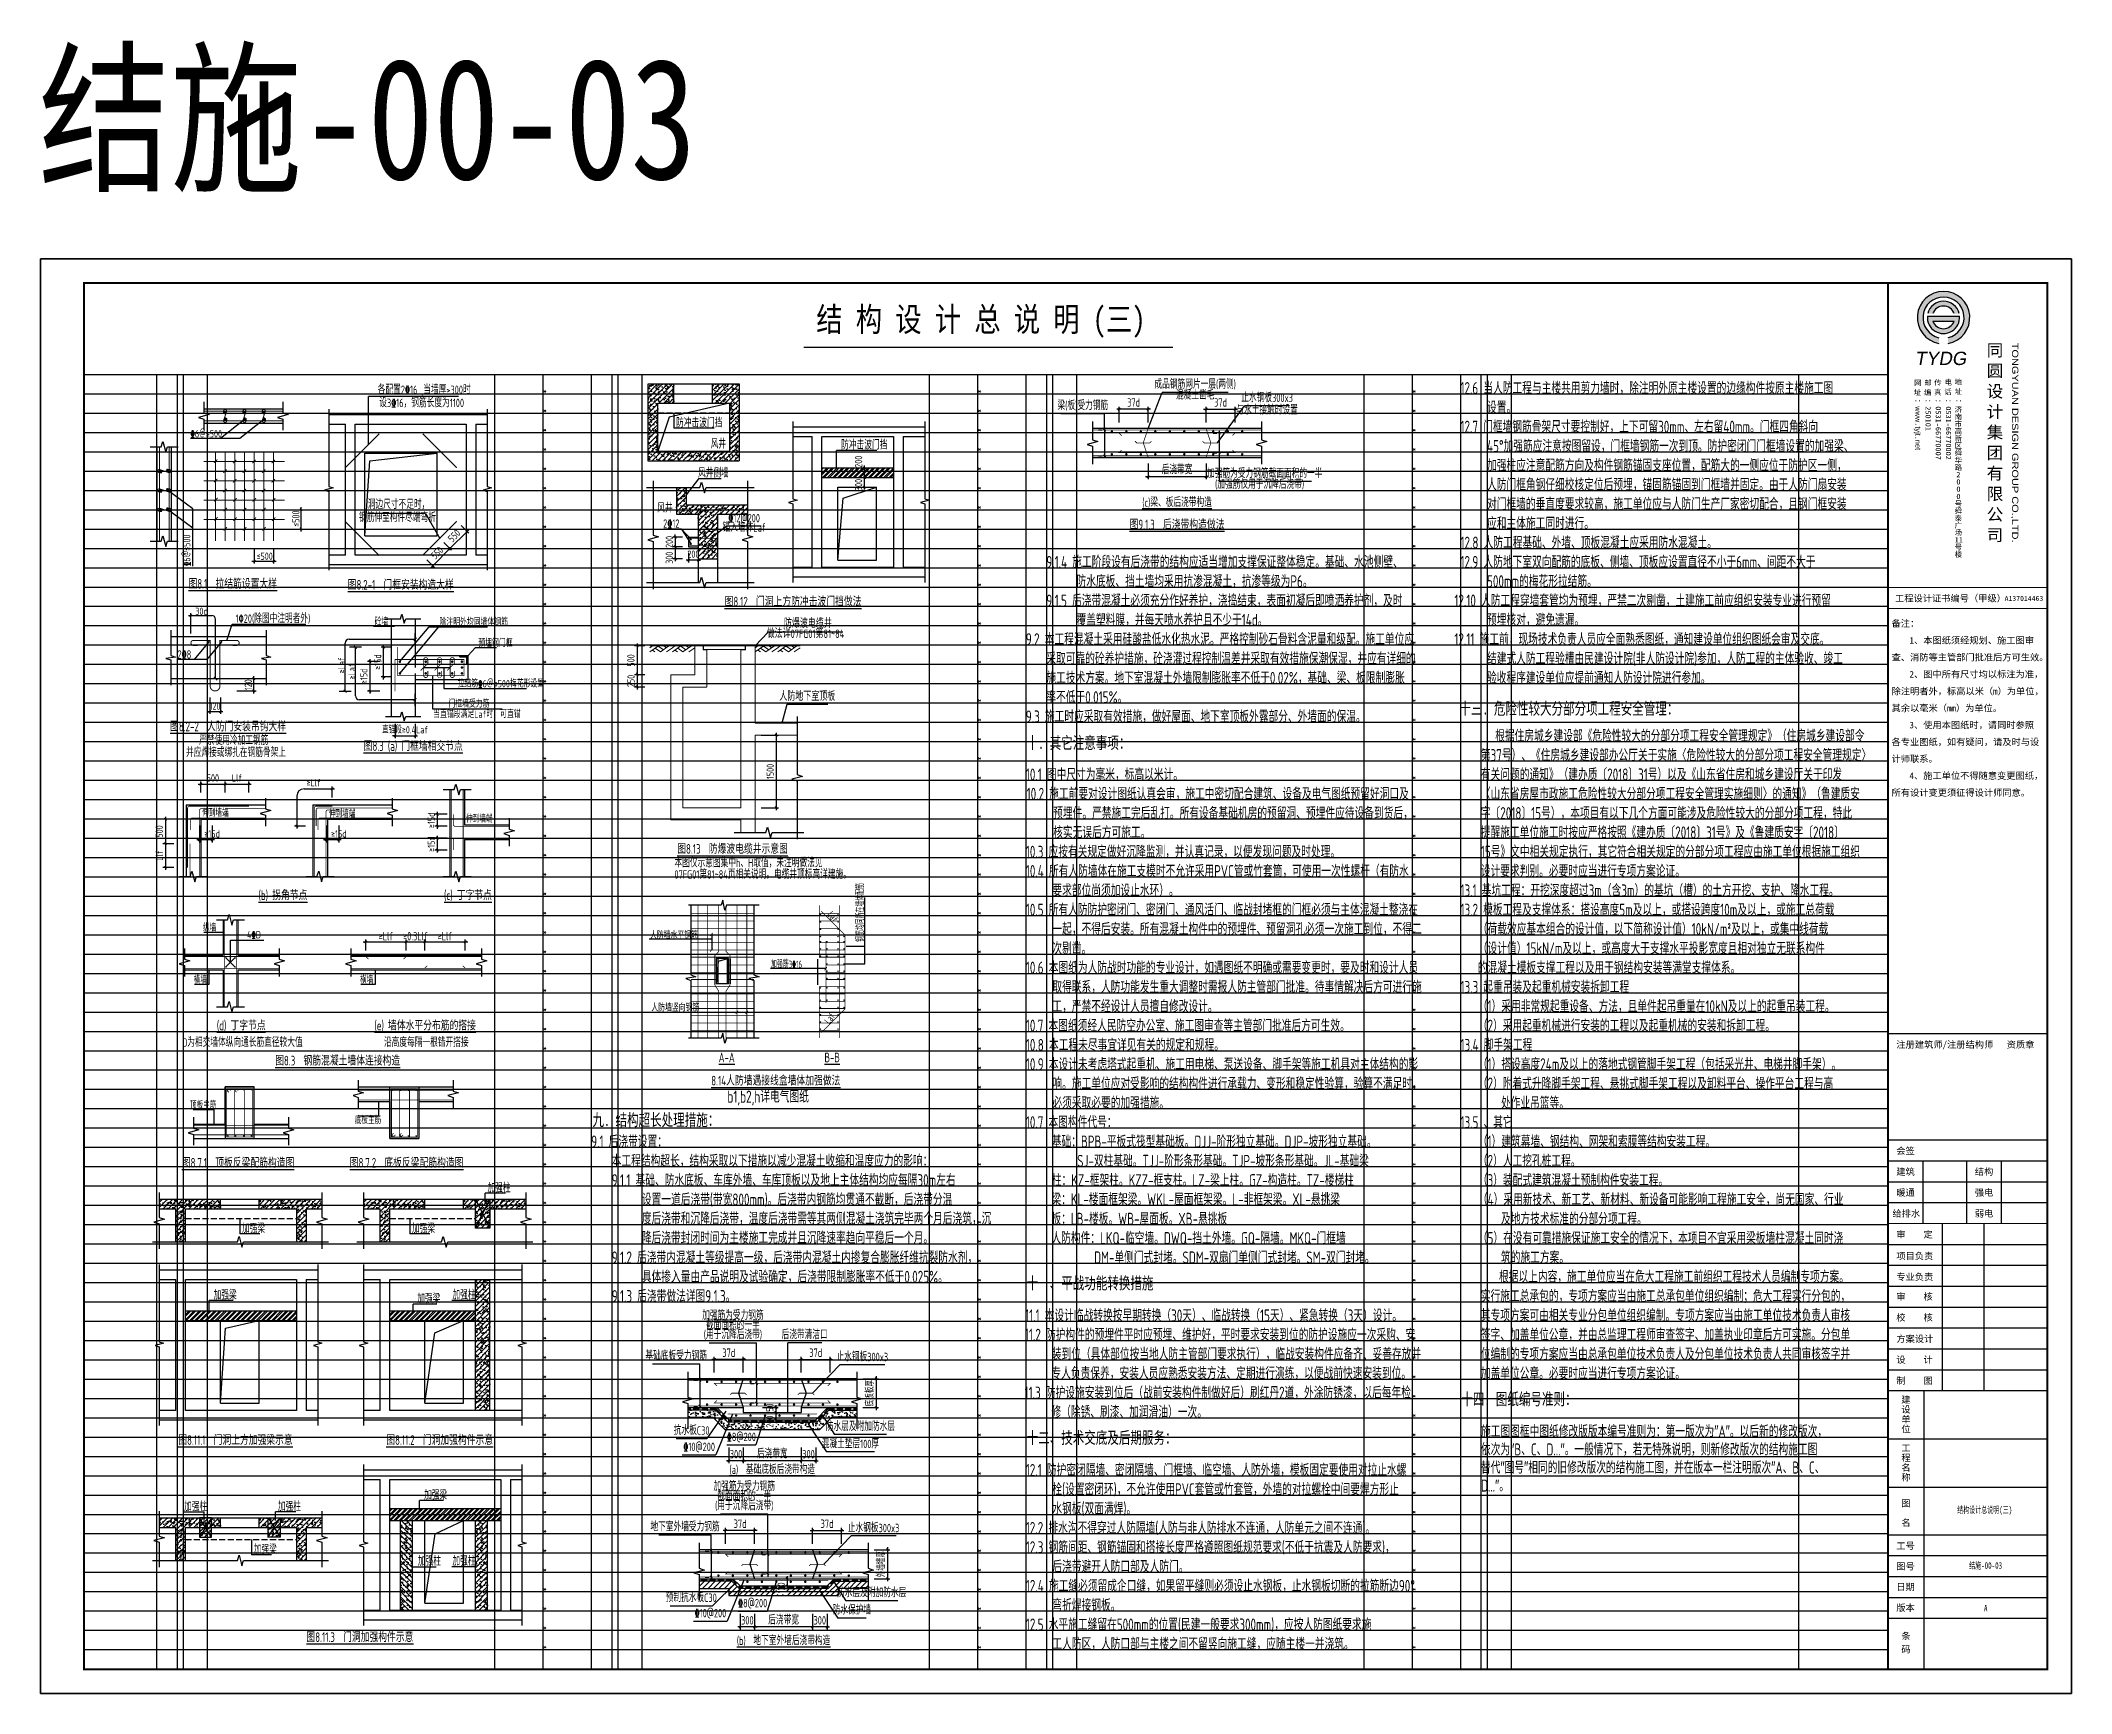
# Model space of a CAD drawing. Extents: x -502255 to 1362592, y -400300 to 332622.
# Drawn here: x 53742 to 137842, y 76146 to 144586 of the extents above; entities that cross this region are included whole.
import ezdxf
from ezdxf.enums import TextEntityAlignment as Align

# ---------------------------------------------------------------- set-up
doc = ezdxf.new("R2010")
doc.units = 0
doc.header["$LTSCALE"] = 1000
doc.header["$MEASUREMENT"] = 0
doc.linetypes.add('DASH', pattern=[0.35, 0.25, -0.1])
doc.linetypes.add('DASHED', pattern=[0.75, 0.5, -0.25])
for name, color, linetype, lineweight in [('2-WALL_TEXT', 7, 'Continuous', 18), ('REIND', 1, 'Continuous', 0), ('人防细线', 142, 'Continuous', 18)]:
    doc.layers.add(name, color=color, linetype=linetype, lineweight=lineweight)
for name, color, linetype in [('BEAM', 4, 'DASHED'), ('DETL', 7, 'Continuous'), ('DETL_HATCH', 253, 'Continuous'), ('DETL_TEXT', 7, 'Continuous'), ('DIM', 3, 'Continuous'), ('DIM_SYMB', 3, 'Continuous'), ('ECA_TK', 7, 'Continuous'), ('GANG-JIN', 6, 'Continuous'), ('GJ', 1, 'Continuous'), ('HATCH', 253, 'Continuous'), ('MENCHUANG', 2, 'Continuous'), ('NUM', 7, 'Continuous'), ('PUB_DIM', 3, 'Continuous'), ('REIN', 1, 'Continuous'), ('REINL', 1, 'Continuous'), ('STEL_BOLT', 1, 'Continuous'), ('TEXT', 53, 'Continuous'), ('THIN', 7, 'Continuous'), ('TITL', 7, 'Continuous'), ('tk', 7, 'Continuous'), ('WALL', 2, 'Continuous'), ('墙边线', 132, 'Continuous'), ('文字', 7, 'Continuous'), ('标注', 7, 'Continuous'), ('钢筋线', 1, 'Continuous'), ('附加箍筋标', 7, 'Continuous')]:
    doc.layers.add(name, color=color, linetype=linetype)
doc.styles.add('CCDI_T0G_01', font='arial.ttf')
doc.styles.add('HZ', font='tssdeng2.shx', dxfattribs={"width": 0.7, "bigfont": 'hztxt.shx'})
doc.styles.get("Standard").update_dxf_attribs({"font": 'tssdeng2.shx', "width": 0.7, "bigfont": '@@hztxt.shx'})
doc.styles.add('SUNTXT', font='', dxfattribs={"height": 2.5})
doc.styles.add('TSSD_Dimension', font='tssdeng.shx', dxfattribs={"width": 0.7, "bigfont": 'Tssdchn.shx'})
doc.styles.add('TSSD_Label', font='tssdeng2.shx', dxfattribs={"width": 0.7, "bigfont": 'tssdchn.shx'})
doc.styles.add('TSSD_Norm', font='tssdeng.shx', dxfattribs={"bigfont": 'hztxt.shx'})
doc.styles.add('TSSD_Rein', font='tssdeng2.shx', dxfattribs={"width": 0.7, "bigfont": 'hztxt.shx'})
doc.styles.add('tyad', font='swissk.ttf', dxfattribs={"height": 2.5})
doc.styles.add('黑体', font='simhei.ttf', dxfattribs={"width": 0.65})
doc.styles.get('SUNTXT').set_extended_font_data('SimSun')
doc.dimstyles.new('TSSD_100_100', dxfattribs={"dimtxt": 300, "dimasz": 100, "dimexe": 100, "dimexo": 250, "dimgap": 100, "dimtad": 1, "dimdec": 0, "dimzin": 0, "dimdsep": 46, "dimtxsty": 'TSSD_Dimension', "dimblk": 'ARCHTICK', "dimblk1": 'ARCHTICK', "dimblk2": 'ARCHTICK', "dimcen": 0, "dimdle": 100, "dimclrt": 7, "dimadec": 0, "dimazin": 0, "dimtfac": 1, "dimtdec": 0, "dimtix": 1, "dimtmove": 2, "dimatfit": 3, "dimfxl": 1, "dimtolj": 1, "dimtzin": 0, "dimarcsym": 0})
doc.dimstyles.new('TSSD_25_100', dxfattribs={"dimtxt": 300, "dimasz": 100, "dimexe": 100, "dimexo": 250, "dimgap": 100, "dimtad": 1, "dimdec": 0, "dimlfac": 0.25, "dimzin": 0, "dimdsep": 46, "dimtxsty": 'TSSD_Dimension', "dimblk": 'ARCHTICK', "dimblk1": 'ARCHTICK', "dimblk2": 'ARCHTICK', "dimcen": 0, "dimdle": 100, "dimclrt": 7, "dimadec": 0, "dimazin": 0, "dimtfac": 1, "dimtdec": 0, "dimtix": 1, "dimtmove": 2, "dimatfit": 3, "dimfxl": 1, "dimtolj": 1, "dimtzin": 0, "dimarcsym": 0})
doc.dimstyles.new('TSSD_50_100', dxfattribs={"dimtxt": 300, "dimasz": 100, "dimexe": 100, "dimexo": 250, "dimgap": 100, "dimtad": 1, "dimdec": 0, "dimlfac": 0.5, "dimzin": 0, "dimdsep": 46, "dimtxsty": 'TSSD_Dimension', "dimblk": 'ARCHTICK', "dimblk1": 'ARCHTICK', "dimblk2": 'ARCHTICK', "dimcen": 0, "dimdle": 100, "dimclrt": 7, "dimadec": 0, "dimazin": 0, "dimtfac": 1, "dimtdec": 0, "dimtix": 1, "dimtmove": 2, "dimatfit": 3, "dimfxl": 1, "dimtolj": 1, "dimtzin": 0, "dimarcsym": 0})
doc.dimstyles.new('TSSD_50_50', dxfattribs={"dimtxt": 150, "dimasz": 50, "dimexe": 50, "dimexo": 125, "dimgap": 50, "dimtad": 1, "dimdec": 0, "dimzin": 0, "dimdsep": 46, "dimtxsty": 'Standard', "dimblk": 'ARCHTICK', "dimcen": 0, "dimdle": 50, "dimclrt": 7, "dimadec": 0, "dimazin": 0, "dimtfac": 1, "dimtdec": 0, "dimtix": 1, "dimtmove": 2, "dimatfit": 3, "dimfxl": 1, "dimtolj": 1, "dimtzin": 0, "dimarcsym": 0})
pattern_1 = [(45, (-135275.36, 174283.76), (-106.06602, 106.06602), []), (50, (-135275.36, 174283.76), (430.3561, -37.6513), [45, -495]), (355, (-135275.36, 174283.76), (-83.2508, 451.3153), [36, -396]), (100.4514, (-135239.5, 174280.62), (347.1056, 413.6637), [38.2441, -420.6853]), (46.1842, (-135275.36, 174403.76), (640.3446, -99.3114), [67.5, -742.5]), (96.6356, (-135222, 174395.5), (560.7976, 584.4707), [57.3662, -631.0278]), (351.1842, (-135275.36, 174403.76), (560.7972, 584.4712), [54, -594]), (21, (-135215.36, 174373.76), (358.14423, -241.57133), [45, -495]), (326, (-135215.36, 174373.76), (145.9892, 435.09), [36, -396]), (71.4514, (-135185.5, 174353.63), (504.1336, 193.5183), [38.2441, -420.6853]), (37.5, (-135275.36, 174283.76), (7.29591, 199.73631), [0, -391.2, 0, -402, 0, -397.5]), (7.5, (-135275.36, 174283.76), (157.84172, 236.64703), [0, -229.2, 0, -382.2, 0, -151.5]), (327.5, (-135409.16, 174283.76), (320.29346, -13.53292), [0, -150, 0, -468, 0, -621]), (317.5, (-135469.16, 174283.76), (349.9117, 60.063), [0, -195, 0, -310.8, 0, -441])]
pattern_2 = [(45, (-126817.85, 174283.76), (-106.06602, 106.06602), []), (50, (-126817.85, 174283.76), (430.3561, -37.6513), [45, -495]), (355, (-126817.85, 174283.76), (-83.2508, 451.3153), [36, -396]), (100.4514, (-126782, 174280.62), (347.1056, 413.6637), [38.2441, -420.6853]), (46.1842, (-126817.85, 174403.76), (640.3446, -99.3114), [67.5, -742.5]), (96.6356, (-126764.5, 174395.5), (560.7976, 584.4707), [57.3662, -631.0278]), (351.1842, (-126817.85, 174403.76), (560.7972, 584.4712), [54, -594]), (21, (-126757.85, 174373.76), (358.14423, -241.57133), [45, -495]), (326, (-126757.85, 174373.76), (145.9892, 435.09), [36, -396]), (71.4514, (-126728, 174353.63), (504.1336, 193.5183), [38.2441, -420.6853]), (37.5, (-126817.85, 174283.76), (7.29591, 199.73631), [0, -391.2, 0, -402, 0, -397.5]), (7.5, (-126817.85, 174283.76), (157.84172, 236.64703), [0, -229.2, 0, -382.2, 0, -151.5]), (327.5, (-126951.65, 174283.76), (320.29346, -13.53292), [0, -150, 0, -468, 0, -621]), (317.5, (-127011.65, 174283.76), (349.9117, 60.063), [0, -195, 0, -310.8, 0, -441])]
pattern_3 = [(45, (-135275.36, 161090.77), (-106.06602, 106.06602), []), (50, (-135275.36, 161090.77), (430.3561, -37.6513), [45, -495]), (355, (-135275.36, 161090.77), (-83.2508, 451.3153), [36, -396]), (100.4514, (-135239.5, 161087.64), (347.1056, 413.6637), [38.2441, -420.6853]), (46.1842, (-135275.36, 161210.8), (640.3446, -99.3114), [67.5, -742.5]), (96.6356, (-135222, 161202.5), (560.7976, 584.4707), [57.3662, -631.0278]), (351.1842, (-135275.36, 161210.8), (560.7972, 584.4712), [54, -594]), (21, (-135215.36, 161180.77), (358.14423, -241.57133), [45, -495]), (326, (-135215.36, 161180.77), (145.9892, 435.09), [36, -396]), (71.4514, (-135185.5, 161160.64), (504.1336, 193.5183), [38.2441, -420.6853]), (37.5, (-135275.36, 161090.77), (7.29591, 199.73631), [0, -391.2, 0, -402, 0, -397.5]), (7.5, (-135275.36, 161090.77), (157.84172, 236.64703), [0, -229.2, 0, -382.2, 0, -151.5]), (327.5, (-135409.16, 161090.77), (320.29346, -13.53292), [0, -150, 0, -468, 0, -621]), (317.5, (-135469.16, 161090.77), (349.9117, 60.063), [0, -195, 0, -310.8, 0, -441])]

msp = doc.modelspace()

# ---------------------------------------------------------------- texts
at = {"style": 'TSSD_Rein', "width": 0.6}
msp.add_text('钢筋均同所在墙体配筋', height=300, rotation=90, dxfattribs=at).set_placement((87843.2, 107267))
at = {"style": 'TSSD_Rein'}
for s, width, p in [('人防墙水平钢筋', 0.7, (78979.8, 107382.5)), ('加强筋3\x8416', 0.6, (83991.4, 106186.9)), ('人防墙竖向钢筋', 0.7, (79033.3, 104386.7))]:
    msp.add_text(s, height=300, dxfattribs=dict(at, width=width)).set_placement(p)
at = {"layer": 'DETL_TEXT', "style": 'TSSD_Label', "width": 0.7}
for s, p in [('成品钢筋网片一层(两侧)', (101555.3, 130068.5)), ('梁(板)受力钢筋', (96901.7, 129189.7)), ('混凝土凿毛', (101555.3, 129618.5)), ('止水钢板300x3', (104533.4, 129513.6)), ('与水土接触时设置', (104533.4, 129002.3)), ('加强筋为受力钢筋截面面积的一半', (104437.1, 126376.8)), ('(加强筋仅用于沉降后浇带)', (104223.1, 125926.8)), ('%%U(c)梁、板后浇带构造', (100805.1, 125177.9)), ('锚入墙体Laf', (82875.4, 124147.5)), ('\x8412@200', (82875.4, 124534.2)), ('加强筋为受力钢筋', (82411.9, 91514.8)), ('(用于沉降后浇带)', (82411.9, 90714.8)), ('截面面积的一半', (82411.9, 91114.8)), ('后浇带清洁口', (85384.2, 90714.8)), ('基础底板受力钢筋', (80061.9, 89839.8)), ('止水钢板300x3', (87770.1, 89796.7)), ('抗水板C30', (80702.6, 86750.1)), ('\x848@200', (82761.4, 86487.7)), ('混凝土垫层100厚', (87278.6, 86195.5)), ('防水层及附加防水层', (87691.2, 86912.7)), ('\x8410@200', (81013.6, 86073.5)), ('%%U(a)  基础底板后浇带构造', (84041.8, 85127.9)), ('加强筋为受力钢筋', (82880.1, 84432.4)), ('(用于沉降后浇带)', (82880.1, 83632.4)), ('截面面积的一半', (82880.1, 84032.4)), ('地下室外墙受力钢筋', (80430.6, 82757.4)), ('止水钢板300x3', (88238.2, 82714.3)), ('预制抗水板C30', (80685.7, 79826.5)), ('\x848@200', (83229.5, 79605.2)), ('防水层及附加防水层', (88159.3, 80030.3)), ('\x8410@200', (81481.7, 79191.1)), ('防水保护墙', (87338.6, 79313.1)), ('%%U(b)  地下室外墙后浇带构造', (84509.9, 78045.5))]:
    msp.add_text(s, height=350, dxfattribs=at).set_placement(p, align=Align.BOTTOM_CENTER)
for s, p in [('防冲击波门挡', (80060.5, 128574.5)), ('风井', (81493.4, 127699.5)), ('防冲击波门挡', (86896.3, 127658.4)), ('风井侧墙', (80966.9, 126496.8)), ('风井', (79278.1, 125047.5)), ('2\x8412', (79522.6, 124411.8)), ('加强柱', (72247.8, 96890.3)), ('加强梁', (62082.3, 95211.9)), ('加强梁', (69121.9, 95211.9)), ('加强梁', (60907.6, 92456.3)), ('加强梁', (69342.1, 92307.1)), ('加强柱', (70798, 92461.7)), ('加强梁', (69625, 84174.3)), ('加强柱', (59683.9, 83697.3)), ('加强柱', (63566, 83697.3)), ('加强梁', (62569.3, 81918.9)), ('加强柱', (69367, 81437.2)), ('加强柱', (70798, 81437.2))]:
    msp.add_text(s, height=350, dxfattribs=at).set_placement(p)
at = {"layer": 'DIM_SYMB', "color": 7, "style": 'TSSD_Rein', "width": 0.6}
for rotation, p in [(307.172872, (86301.1, 108387.7)), (52.827128, (86407, 103836.9))]:
    msp.add_text('Laf', height=300, rotation=rotation, dxfattribs=at).set_placement(p)
at = {"layer": 'PUB_DIM', "color": 7, "char_height": 300, "attachment_point": 5, "rotation": 90, "style": 'TSSD_Rein'}
for insert in [(66209.7, 118716.6), (66634.9, 118466.4)]:
    msp.add_mtext('≥Laf', dxfattribs=dict(at, insert=insert))
at = {"layer": 'TEXT', "width": 0.7}
for s, style, p in [('12.6 当人防工程与主楼共用剪力墙时，除注明外原主楼设置的边缘构件按原主楼施工图', 'TSSD_Label', (112541.8, 129946.5)), ('设置。', 'TSSD_Label', (113641.8, 129146.5)), ('12.7 门框墙钢筋骨架尺寸要控制好，上下可留30mm、左右留40mm。门框四角斜向', 'TSSD_Label', (112541.8, 128346.5)), ('45°加强筋应注意按图留设，门框墙钢筋一次到顶。防护密闭门门框墙设置的加强梁、', 'TSSD_Label', (113641.8, 127546.5)), ('加强柱应注意配筋方向及构件钢筋锚固支座位置，配筋大的一侧应位于防护区一侧，', 'TSSD_Label', (113641.8, 126746.5)), ('人防门框角钢仔细校核定位后预埋，锚固筋锚固到门框墙并固定。由于人防门扇安装', 'TSSD_Label', (113641.8, 125946.5)), ('对门框墙的垂直度要求较高，施工单位应与人防门生产厂家密切配合，且钢门框安装', 'TSSD_Label', (113641.8, 125146.5)), ('应和主体施工同时进行。', 'TSSD_Label', (113641.8, 124346.5)), ('12.8 人防工程基础、外墙、顶板混凝土应采用防水混凝土。', 'TSSD_Label', (112541.8, 123546.5)), ('9.1.4 施工阶段设有后浇带的结构应适当增加支撑保证整体稳定。基础、水池侧壁、', 'TSSD_Label', (95391.8, 122746.5)), ('12.9 人防地下室双向配筋的底板、侧墙、顶板应设置直径不小于6mm、间距不大于', 'TSSD_Label', (112541.8, 122746.5)), ('防水底板、挡土墙均采用抗渗混凝土，抗渗等级为P6。', 'TSSD_Label', (96641.8, 121946.5)), ('500mm的梅花形拉结筋。', 'TSSD_Label', (113641.8, 121946.5)), ('9.1.5 后浇带混凝土必须充分作好养护，浇捣结束，表面初凝后即喷洒养护剂，及时', 'TSSD_Label', (95391.8, 121146.5)), ('12.10 人防工程穿墙套管均为预埋，严禁二次剔凿，土建施工前应组织安装专业进行预留', 'TSSD_Label', (112291.8, 121146.5)), ('覆盖塑料膜，并每天喷水养护且不少于14d。', 'TSSD_Label', (96641.8, 120346.5)), ('预埋核对，避免遗漏。', 'TSSD_Label', (113641.8, 120346.5)), ('9.2 本工程混凝土采用硅酸盐低水化热水泥。严格控制砂石骨料含泥量和级配。施工单位应', 'TSSD_Label', (94541.8, 119546.5)), ('12.11 施工前，现场技术负责人员应全面熟悉图纸，通知建设单位组织图纸会审及交底。', 'TSSD_Label', (112291.8, 119546.5)), ('采取可靠的砼养护措施，砼浇灌过程控制温差并采取有效措施保潮保湿，并应有详细的', 'TSSD_Label', (95391.8, 118746.5)), ('结建式人防工程验槽由民建设计院(非人防设计院)参加，人防工程的主体验收、竣工', 'TSSD_Label', (113641.8, 118746.5)), ('施工技术方案。地下室混凝土外墙限制膨胀率不低于0.02%%%，基础、梁、板限制膨胀', 'TSSD_Label', (95391.8, 117946.5)), ('验收程序建设单位应提前通知人防设计院进行参加。', 'TSSD_Label', (113641.8, 117946.5)), ('9.3 施工时应采取有效措施，做好屋面、地下室顶板外露部分、外墙面的保温。', 'TSSD_Label', (94541.8, 116346.5)), ('率不低于0.015%%%。', 'TSSD_Label', (95391.8, 117146.5)), ('十三. 危险性较大分部分项工程安全管理：', '黑体', (112495.8, 116680.4)), ('根据住房城乡建设部《危险性较大的分部分项工程安全管理规定》（住房城乡建设部令', 'TSSD_Label', (113978.8, 115546.5)), ('十. 其它注意事项：', '黑体', (94576.4, 115261.3)), ('第37号）、《住房城乡建设部办公厅关于实施〈危险性较大的分部分项工程安全管理规定〉', 'TSSD_Label', (113385.4, 114746.5)), ('10.1 图中尺寸为毫米，标高以米计。', 'TSSD_Label', (94541.8, 113946.5)), ('有关问题的通知》（建办质〔2018〕31号）以及《山东省住房和城乡建设厅关于印发', 'TSSD_Label', (113385.4, 113946.5)), ('10.2 施工前要对设计图纸认真会审，施工中密切配合建筑、设备及电气图纸预留好洞口及 ', 'TSSD_Label', (94576.4, 113146.1)), ('〈山东省房屋市政施工危险性较大分部分项工程安全管理实施细则〉的通知》（鲁建质安', 'TSSD_Label', (113385.4, 113146.5)), ('预埋件。严禁施工完后乱打。所有设备基础机房的预留洞、预埋件应待设备到货后，', 'TSSD_Label', (95676.4, 112346.1)), ('字〔2018〕15号），本项目有以下几个方面可能涉及危险性较大的分部分项工程，特此', 'TSSD_Label', (113385.4, 112346.5)), ('核实无误后方可施工。', 'TSSD_Label', (95676.4, 111546.1)), ('提醒施工单位施工时按应严格按照《建办质〔2018〕31号》及《鲁建质安字〔2018〕', 'TSSD_Label', (113385.4, 111546.5)), ('10.3 应按有关规定做好沉降监测，并认真记录，以便发现问题及时处理。', 'TSSD_Label', (94541.8, 110746.5)), ('15号》文中相关规定执行，其它符合相关规定的分部分项工程应由施工单位根据施工组织', 'TSSD_Label', (113385.4, 110746.5)), ('10.4 所有人防墙体在施工支模时不允许采用PVC管或竹套筒，可使用一次性螺杆（有防水', 'TSSD_Label', (94541.8, 109946.5)), ('设计要求判别。必要时应当进行专项方案论证。', 'TSSD_Label', (113385.4, 109946.5)), ('要求部位尚须加设止水环）。', 'TSSD_Label', (95641.8, 109146.5)), ('13.1 基坑工程：开挖深度超过3m（含3m）的基坑（槽）的土方开挖、支护、降水工程。', 'TSSD_Label', (112541.8, 109146.5)), ('10.5 所有人防防护密闭门、密闭门、通风活门、临战封堵框的门框必须与主体混凝土整浇在', 'TSSD_Label', (94541.8, 108346.5)), ('13.2 模板工程及支撑体系：搭设高度5m及以上，或搭设跨度10m及以上，或施工总荷载', 'TSSD_Label', (112541.8, 108346.5)), ('一起，不得后安装。所有混凝土构件中的预埋件、预留洞孔必须一次施工到位，不得二', 'TSSD_Label', (95641.8, 107546.5)), ('（荷载效应基本组合的设计值，以下简称设计值）10kN/m\x8c2\x8d及以上，或集中线荷载', 'TSSD_Label', (113261.4, 107546.5)), ('次剔凿。', 'TSSD_Label', (95641.8, 106746.5)), ('（设计值）15kN/m及以上，或高度大于支撑水平投影宽度且相对独立无联系构件', 'TSSD_Label', (113261.4, 106746.5)), ('10.6 本图纸为人防战时功能的专业设计，如遇图纸不明确或需要变更时，要及时和设计人员', 'TSSD_Label', (94541.8, 105946.5)), ('的混凝土模板支撑工程以及用于钢结构安装等满堂支撑体系。', 'TSSD_Label', (113261.4, 105946.5)), ('取得联系，人防功能发生重大调整时需报人防主管部门批准。待事情解决后方可进行施', 'TSSD_Label', (95641.8, 105146.5)), ('13.3 起重吊装及起重机械安装拆卸工程', 'TSSD_Label', (112541.8, 105146.5)), ('工，严禁不经设计人员擅自修改设计。', 'TSSD_Label', (95641.8, 104346.5)), ('（1）采用非常规起重设备、方法，且单件起吊重量在10kN及以上的起重吊装工程。', 'TSSD_Label', (113261.4, 104346.5)), ('10.7 本图纸须经人民防空办公室、施工图审查等主管部门批准后方可生效。', 'TSSD_Label', (94541.8, 103546.5)), ('（2）采用起重机械进行安装的工程以及起重机械的安装和拆卸工程。', 'TSSD_Label', (113261.4, 103546.5)), ('10.8 本工程未尽事宜详见有关的规定和规程。', 'TSSD_Label', (94541.8, 102746.5)), ('13.4 脚手架工程', 'TSSD_Label', (112541.8, 102746.5)), ('10.9 本设计未考虑塔式起重机、施工用电梯、泵送设备、脚手架等施工机具对主体结构的影', 'TSSD_Label', (94541.8, 101946.5)), ('（1）搭设高度24m及以上的落地式钢管脚手架工程（包括采光井、电梯井脚手架）。', 'TSSD_Label', (113261.4, 101946.5)), ('响。施工单位应对受影响的结构构件进行承载力、变形和稳定性验算，验算不满足时，', 'TSSD_Label', (95641.8, 101146.5)), ('（2）附着式升降脚手架工程、悬挑式脚手架工程以及卸料平台、操作平台工程与高', 'TSSD_Label', (113261.4, 101146.5)), ('九. 结构超长处理措施：', '黑体', (76596.9, 99645.7)), ('10.7 本图构件代号：', 'TSSD_Label', (94541.8, 99546.5)), ('必须采取必要的加强措施。', 'TSSD_Label', (95641.8, 100346.5)), ('13.5 、其它', 'TSSD_Label', (112541.8, 99546.5)), ('处作业吊篮等。', 'TSSD_Label', (114219.5, 100346.5)), ('9.1 后浇带设置：', 'TSSD_Label', (76541.8, 98746.5)), ('基础：BPB-平板式筏型基础板。DJ\x8eJ\x8f-阶形独立基础。DJ\x8eP\x8f-坡形独立基础。', 'TSSD_Label', (95618.5, 98746.5)), ('（1）建筑幕墙、钢结构、网架和索膜等结构安装工程。', 'TSSD_Label', (113261.4, 98746.5)), ('本工程结构超长，结构采取以下措施以减少混凝土收缩和温度应力的影响：', 'TSSD_Label', (77391.8, 97946.5)), ('SJ-双柱基础。TJ\x8eJ\x8f-阶形条形基础。TJ\x8eP\x8f-坡形条形基础。JL-基础梁', 'TSSD_Label', (96668.5, 97946.5)), ('（2）人工挖孔桩工程。', 'TSSD_Label', (113261.4, 97946.5)), ('9.1.1 基础、防水底板、车库外墙、车库顶板以及地上主体结构均应每隔30m左右', 'TSSD_Label', (77391.8, 97146.5)), ('柱：KZ-框架柱。KZZ-框支柱。LZ-梁上柱。GZ-构造柱。TZ-楼梯柱', 'TSSD_Label', (95618.5, 97146.5)), ('（3）装配式建筑混凝土预制构件安装工程。', 'TSSD_Label', (113261.4, 97146.5)), ('设置一道后浇带(带宽800mm)。后浇带内钢筋均贯通不截断，后浇带分温', 'TSSD_Label', (78641.8, 96346.5)), ('梁：KL-楼面框架梁。WKL-屋面框架梁。L-非框架梁。XL-悬挑梁', 'TSSD_Label', (95603, 96354.7)), ('（4）采用新技术、新工艺、新材料、新设备可能影响工程施工安全，尚无国家、行业', 'TSSD_Label', (113261.4, 96346.5)), ('板：LB-楼板。WB-屋面板。XB-悬挑板', 'TSSD_Label', (95603, 95547.3)), ('及地方技术标准的分部分项工程。', 'TSSD_Label', (114219.5, 95546.5)), ('人防构件：LKQ-临空墙。DWQ-挡土外墙。GQ-隔墙。MKQ-门框墙', 'TSSD_Label', (95603, 94747.3)), ('（5）在没有可靠措施保证施工安全的情况下，本项目不宜采用梁板墙柱混凝土同时浇', 'TSSD_Label', (113261.4, 94746.5)), ('9.1.2 后浇带内混凝土等级提高一级，后浇带内混凝土内掺复合膨胀纤维抗裂防水剂，', 'TSSD_Label', (77391.8, 93946.5)), ('DM-单侧门式封堵。SDM-双扇门单侧门式封堵。SM-双门封堵。', 'TSSD_Label', (97371.6, 93946.5)), ('筑的施工方案。', 'TSSD_Label', (114219.5, 93946.5)), ('具体掺入量由产品说明及试验确定，后浇带限制膨胀率不低于0.025%%%。', 'TSSD_Label', (78641.8, 93146.5)), ('十一、平战功能转换措施', '黑体', (94576.4, 92886.7)), ('根据以上内容，施工单位应当在危大工程施工前组织工程技术人员编制专项方案。', 'TSSD_Label', (114138.4, 93146.5)), ('实行施工总承包的，专项方案应当由施工总承包单位组织编制；危大工程实行分包的，', 'TSSD_Label', (113385.4, 92346.5)), ('11.1 本设计临战转换按早期转换（30天）、临战转换（15天）、紧急转换（3天）设计。', 'TSSD_Label', (94513.2, 91546.5)), ('其专项方案可由相关专业分包单位组织编制。专项方案应当由施工单位技术负责人审核', 'TSSD_Label', (113385.4, 91546.5)), ('11.2 防护构件的预埋件平时应预埋、维护好，平时要求安装到位的防护设施应一次采购、安', 'TSSD_Label', (94503.8, 90746.5)), ('签字、加盖单位公章，并由总监理工程师审查签字、加盖执业印章后方可实施。分包单', 'TSSD_Label', (113385.4, 90746.5)), ('装到位（具体部位按当地人防主管部门要求执行），临战安装构件应备齐、妥善存放并', 'TSSD_Label', (95618.5, 89946.5)), ('位编制的专项方案应当由总承包单位技术负责人及分包单位技术负责人共同审核签字并', 'TSSD_Label', (113385.4, 89946.5)), ('专人负责保养，安装人员应熟悉安装方法、定期进行演练，以便战前快速安装到位。', 'TSSD_Label', (95603, 89154.7)), ('加盖单位公章。必要时应当进行专项方案论证。', 'TSSD_Label', (113385.4, 89146.5)), ('11.3 防护设施安装到位后（战前安装构件制做好后）刷红丹2道，外涂防锈漆，以后每年检', 'TSSD_Label', (94491.8, 88347.3)), ('十四. 图纸编号准则：', '黑体', (112576.4, 88086.7)), ('修（除锈、刷漆、加润滑油）一次。', 'TSSD_Label', (95603, 87547.3)), ('十二、技术交底及后期服务：', '黑体', (94576.4, 86486.7)), ('施工图图框中图纸修改版版本编号准则为：第一版次为″A″。以后新的修改版次，', 'TSSD_Label', (113391.8, 86746.5)), ('依次为″B、C、D...″。一般情况下，若无特殊说明，则新修改版次的结构施工图', 'TSSD_Label', (113391.8, 85997.7)), ('替代″图号″相同的旧修改版次的结构施工图，并在版本一栏注明版次″A、B、C、', 'TSSD_Label', (113391.8, 85248.8)), ('12.1 防护密闭隔墙、密闭隔墙、门框墙、临空墙、人防外墙，模板固定要使用对拉止水螺', 'TSSD_Label', (94541.8, 85146.5)), ('D...″。', 'TSSD_Label', (113391.8, 84500)), ('栓(设置密闭环)，不允许使用PVC套管或竹套管，外墙的对拉螺栓中间要焊方形止', 'TSSD_Label', (95641.8, 84346.5)), ('12.2 排水沟不得穿过人防隔墙(人防与非人防排水不连通，人防单元之间不连通)。', 'TSSD_Label', (94541.8, 82746.5)), ('水钢板(双面满焊)。', 'TSSD_Label', (95641.8, 83546.5)), ('12.3 钢筋间距、钢筋锚固和搭接长度严格遵照图纸规范要求(不低于抗震及人防要求)，', 'TSSD_Label', (94541.8, 81946.5)), ('后浇带避开人防口部及人防门。', 'TSSD_Label', (95641.8, 81146.5)), ('12.4 施工缝必须留成企口缝，如果留平缝则必须设止水钢板，止水钢板切断的拉筋断边90°', 'TSSD_Label', (94541.8, 80346.5)), ('弯折焊接钢板。', 'TSSD_Label', (95641.8, 79546.5)), ('12.5 水平施工缝留在500mm的位置(民建一般要求300mm)，应按人防图纸要求施', 'TSSD_Label', (94541.8, 78746.5)), ('工人防区，人防口部与主楼之间不留竖向施工缝，应随主楼一并浇筑。', 'TSSD_Label', (95641.8, 77946.5))]:
    msp.add_text(s, height=500, dxfattribs=dict(at, style=style)).set_placement(p)
at = {"layer": 'TEXT', "color": 4, "style": 'TSSD_Label', "width": 0.7}
for s, p in [('%%U图9.1.3  后浇带构造做法', (100805.1, 124228.6)), ('%%U8.14人防墙遇接线盒墙体加强做法', (84188.5, 101198.8))]:
    msp.add_text(s, height=400, dxfattribs=at).set_placement(p, align=Align.BOTTOM_CENTER)
at = {"layer": 'TEXT', "style": 'TSSD_Label', "width": 0.7}
for s, p in [('%%U图8.1  拉结筋设置大样', (61698.5, 121891.2)), ('%%U图8.2-1  门框安装构造大样', (68655.6, 121851.4)), ('%%U图8.2-2  人防门安装吊钩大样', (61504.7, 115984.7)), ('%%U图8.13  防爆波电缆井示意图', (82397.4, 110914.5)), ('%%U图8.11.1  门洞上方加强梁示意', (61811.8, 86436.9)), ('%%U图8.11.2  门洞加强构件示意', (70269.3, 86436.9))]:
    msp.add_text(s, height=400, dxfattribs=at).set_placement(p, align=Align.CENTER)
for s, p in [('%%U图8.12  门洞上方防冲击波门挡做法', (84900.8, 121036.3)), ('%%U(b) 拐角节点', (63777.4, 108876.1)), ('%%U(c) 丁字节点', (71439.3, 108876.1)), ('%%U(d) 丁字节点', (62049.7, 103483.1)), ('%%U(e) 墙体水平分布筋的搭接', (69667.1, 103483.1)), ('%%UA-A', (82155.3, 102160)), ('%%UB-B', (86522.2, 102160)), ('%%U图8.3  钢筋混凝土墙体连接构造', (66043.8, 102026.5)), ('%%U图8.7.1  顶板反梁配筋构造图', (61918.8, 97797.6)), ('%%U图8.7.2  底板反梁配筋构造图', (68897.7, 97797.6)), ('%%u图8.11.3  门洞加强构件示意', (66964.4, 78154.8))]:
    msp.add_text(s, height=400, dxfattribs=at).set_placement(p, align=Align.BOTTOM_CENTER)
at = {"layer": 'TEXT', "ltscale": 100, "style": 'TSSD_Rein', "width": 0.7}
for s, p in [('砼墙', (67574.6, 120374.3)), ('除注明外均同墙体钢筋', (70260.2, 120349.8)), ('预埋钢门框', (71870.4, 119486.5)), ('拉结筋\x846＠≤500梅花形设置', (71011.6, 117805.7)), ('门框墙受力筋', (70630.3, 116970.9)), ('当直锚段满足Laf时，可直锚', (69998.9, 116543.5))]:
    msp.add_text(s, height=300, dxfattribs=at).set_placement(p)
at = {"layer": 'TEXT', "color": 7, "style": 'TSSD_Rein', "width": 0.7}
for s, p in [('防爆波电缆井', (85515.8, 120165.3)), ('做法详07FG01第81~84', (85415.4, 119743.9)), ('人防地下室顶板', (85492.7, 117147.4))]:
    msp.add_text(s, height=350, dxfattribs=at).set_placement(p, align=Align.BOTTOM_CENTER)
at = {"layer": 'TEXT', "style": 'TSSD_Label', "width": 0.7}
msp.add_text('%%U图8.3 (a) 门框墙相交节点', height=400, dxfattribs=at).set_placement((67119.3, 115052.4), align=Align.BOTTOM_LEFT)
at = {"layer": 'TEXT', "color": 4, "style": 'TSSD_Label', "width": 0.7}
msp.add_text('9.1.3 后浇带做法详图9.1.3。', height=500, dxfattribs=at).set_placement((77391.8, 92346.5))
at = {"layer": 'TITL', "style": '黑体', "width": 0.8}
msp.add_text('结 构 设 计 总 说 明 (三)', height=1000, dxfattribs=at).set_placement((85865.9, 132246.2), align=Align.BOTTOM_LEFT)
at = {"layer": 'tk', "color": 2, "style": '黑体', "width": 0.8}
msp.add_text('结施-00-03', height=5000, dxfattribs=at).set_placement((53656.9, 137350.1), align=Align.BOTTOM_LEFT)
at = {"layer": 'tk', "color": 2, "char_height": 273, "width": 4698, "attachment_point": 5, "style": '黑体'}
for s, insert in [('结构设计总说明(三)', (134252.8, 83710)), ('结施-00-03', (134290.3, 81426.5))]:
    msp.add_mtext(s, dxfattribs=dict(at, insert=insert))
at = {"layer": 'tk', "insert": (134293.3, 79676), "char_height": 273, "width": 5097, "attachment_point": 5, "style": '黑体'}
msp.add_mtext('A', dxfattribs=at)
at = {"layer": '文字', "style": 'HZ', "width": 0.67}
for s, p in [('度后浇带和沉降后浇带，温度后浇带需等其两侧混凝土浇筑完毕两个月后浇筑，沉', (78641.8, 95561.1)), ('降后浇带封闭时间为主楼施工完成并且沉降速率趋向平稳后一个月。', (78641.8, 94761.1))]:
    msp.add_text(s, height=500, dxfattribs=at).set_placement(p)
at = {"layer": '标注', "style": 'TSSD_Label', "width": 0.7}
for s, p in [(' 各配置2\x8416 ,当墙厚>300时', (67545.2, 129951.6)), ('  设3\x8416，钢筋长度为1100', (67447.6, 129407.5)), ('1\x8220(除图中注明者外)', (61818, 120475.2)), ('2\x848', (59411, 118992.3)), ('并应焊接或绑扎在钢筋骨架上', (59765.1, 114927.6)), ('严禁使用冷加工钢筋', (60308.2, 115427.6)), ('本图仅示意图集中h、H取值，未注明做法见', (79990.6, 110357.4)), ('07FG01第81~84页相关说明。电缆井顶标高详建施。', (79990.6, 109882.4))]:
    msp.add_text(s, height=350, dxfattribs=at).set_placement(p)
for s, p in [('\x846＠≤500', (59950.9, 128453.1)), ('≤500', (62681.5, 123385.2))]:
    msp.add_text(s, height=300, dxfattribs=at).set_placement(p, align=Align.TOP_LEFT)
for s, p in [('洞边尺寸不足时，', (68565.4, 125092.9)), ('钢筋伸至构件尽端弯折', (68520.1, 124549.9))]:
    msp.add_text(s, height=350, dxfattribs=at).set_placement(p, align=Align.BOTTOM_CENTER)
for s, p in [('≤500', (64161.7, 124453.6)), ('\x846＠≤500', (59644.5, 122829.7))]:
    msp.add_text(s, height=300, rotation=90, dxfattribs=at).set_placement(p, align=Align.TOP_LEFT)
for s, height, p in [('L\x90\x8elf', 300, (61873.7, 114053.5)), ('≥L\x90\x8elf', 300, (65048.9, 113853.5)), ('伸到墙端', 300, (60983.6, 112599.1)), ('伸到墙端', 300, (66230.4, 112564.2)), ('伸到墙端', 300, (71908.5, 112359.5)), ('纵墙', 300, (60740.1, 107851.3)), ('4\x84D', 300, (62577.4, 107560.6)), ('≥L\x90\x8elf', 350, (68044.4, 107501.7)), ('≥0.3L\x90\x8elf', 350, (69266.3, 107501.7)), ('≥L\x90\x8elf', 350, (70488.3, 107501.7)), ('横墙', 300, (60353.5, 105693.2)), ('横墙', 300, (67242.7, 105693.2)), ('D为相交墙体纵向通长筋直径较大值', 350, (62096.6, 103097.5)), ('沿高度每隔一根错开搭接', 350, (69714, 103097.5)), ('顶板主筋', 300, (60473.7, 100495.5)), ('底板主筋', 300, (67297.7, 99877.4))]:
    msp.add_text(s, height=height, dxfattribs=at).set_placement(p, align=Align.MIDDLE_CENTER)
msp.add_text('L\x90\x8elf', height=300, rotation=90, dxfattribs=at).set_placement((58657.2, 110836.9), align=Align.MIDDLE_CENTER)
at = {"layer": '标注', "color": 4, "style": 'TSSD_Rein', "width": 0.7}
msp.add_text('b1,b2,h详电气图纸', height=500, dxfattribs=at).set_placement((82184.8, 100606.2))
at = {"layer": '标注', "insert": (60405.8, 120954.7), "char_height": 300, "attachment_point": 5, "style": 'TSSD_Label'}
msp.add_mtext('\\A1;30d', dxfattribs=at)

# ---------------------------------------------------------------- blocks, each defined once
blk = doc.blocks.new('_H')
at = {"color": 6, "const_width": 0.5}
blk.add_lwpolyline([(-0.71, -0.71), (0.71, 0.71)], dxfattribs=at)
blk = doc.blocks.new('_ArchTick')
at = {"color": 0, "linetype": 'ByBlock', "const_width": 0.4}
blk.add_lwpolyline([(-0.5, -0.5), (0.5, 0.5)], dxfattribs=at)
blk = doc.blocks.new('*D1849')
at = {"layer": 'Defpoints', "color": 0, "transparency": 16777216}
for p in [(60744, 117630), (61189, 117630), (61189, 116802)]:
    blk.add_point(p, dxfattribs=at)
at = {"layer": 'DIM', "color": 0, "lineweight": -2, "transparency": 16777216}
for p, q in [((60744, 117380), (60744, 116702)), ((61189, 117380), (61189, 116702)), ((60644, 116802), (61289, 116802))]:
    blk.add_line(p, q, dxfattribs=at)
at = {"layer": 'DIM', "color": 0, "lineweight": -2, "transparency": 16777216, "xscale": 100, "yscale": 100, "zscale": 100, "rotation": 180}
blk.add_blockref('_ArchTick', (60744, 116802), dxfattribs=at)
at = {"layer": 'DIM', "color": 0, "lineweight": -2, "transparency": 16777216, "xscale": 100, "yscale": 100, "zscale": 100}
blk.add_blockref('_ArchTick', (61189, 116802), dxfattribs=at)
at = {"layer": 'DIM', "color": 7, "transparency": 16777216, "insert": (60966, 117027), "char_height": 300, "attachment_point": 5}
blk.add_mtext('\\A1;120', dxfattribs=at)
blk = doc.blocks.new('*D1850')
at = {"layer": 'Defpoints', "color": 0, "transparency": 16777216}
for p in [(61611, 118167), (62566, 118167), (61611, 117655)]:
    blk.add_point(p, dxfattribs=at)
at = {"layer": 'DIM', "color": 0, "lineweight": -2, "transparency": 16777216}
for p, q in [((61861, 118167), (62666, 118167)), ((62566, 117555), (62566, 118267)), ((61861, 117655), (62666, 117655))]:
    blk.add_line(p, q, dxfattribs=at)
at = {"layer": 'DIM', "color": 0, "lineweight": -2, "transparency": 16777216, "xscale": 100, "yscale": 100, "zscale": 100}
for p, rotation in [((62566, 118167), 90), ((62566, 117655), 270)]:
    blk.add_blockref('_ArchTick', p, dxfattribs=dict(at, rotation=rotation))
at = {"layer": 'DIM', "color": 7, "transparency": 16777216, "insert": (62341, 117911), "char_height": 300, "attachment_point": 5, "rotation": 90}
blk.add_mtext('\\A1;120', dxfattribs=at)
blk = doc.blocks.new('*D1851')
at = {"layer": 'Defpoints', "color": 0, "transparency": 16777216}
for p in [(70269, 123975), (69562, 123268), (70692, 123552)]:
    blk.add_point(p, dxfattribs=at)
at = {"layer": 'DIM', "color": 0, "lineweight": -2, "transparency": 16777216}
for p, q in [((70446, 123798), (70763, 123481)), ((69739, 123091), (70056, 122774)), ((69914, 122774), (70763, 123623))]:
    blk.add_line(p, q, dxfattribs=at)
at = {"layer": 'DIM', "color": 0, "lineweight": -2, "transparency": 16777216, "xscale": 100, "yscale": 100, "zscale": 100}
for p, rotation in [((70692, 123552), 44.99999999034066), ((69985, 122845), 224.9999999903407)]:
    blk.add_blockref('_ArchTick', p, dxfattribs=dict(at, rotation=rotation))
at = {"layer": 'DIM', "color": 7, "transparency": 16777216, "insert": (70162, 123375), "char_height": 300, "attachment_point": 5, "rotation": 45}
blk.add_mtext('\\A1;550', dxfattribs=at)
blk = doc.blocks.new('*D1852')
at = {"layer": 'Defpoints', "color": 0, "transparency": 16777216}
for p in [(70976, 124682), (70269, 123975), (71399, 124259)]:
    blk.add_point(p, dxfattribs=at)
at = {"layer": 'DIM', "color": 0, "lineweight": -2, "transparency": 16777216}
for p, q in [((71153, 124505), (71470, 124188)), ((70446, 123798), (70763, 123481)), ((70621, 123481), (71470, 124330))]:
    blk.add_line(p, q, dxfattribs=at)
at = {"layer": 'DIM', "color": 0, "lineweight": -2, "transparency": 16777216, "xscale": 100, "yscale": 100, "zscale": 100}
for p, rotation in [((70692, 123552), 224.9999855112756), ((71399, 124259), 44.99998551127555)]:
    blk.add_blockref('_ArchTick', p, dxfattribs=dict(at, rotation=rotation))
at = {"layer": 'DIM', "color": 7, "transparency": 16777216, "insert": (70869, 124082), "char_height": 300, "attachment_point": 5, "rotation": 44.99999}
blk.add_mtext('\\A1;550', dxfattribs=at)
blk = doc.blocks.new('*X1811')
at = {"color": 0}
for p, q in [((-705329, -263700), (-705260, -263700)), ((-705328, -263710), (-705261, -263710)), ((-705327, -263690), (-705261, -263690)), ((-705323, -263720), (-705266, -263720)), ((-705322, -263680), (-705266, -263680)), ((-705313, -263730), (-705276, -263730)), ((-705311, -263670), (-705278, -263670))]:
    blk.add_line(p, q, dxfattribs=at)
blk = doc.blocks.new('*D1853')
at = {"layer": 'Defpoints', "color": 0, "transparency": 16777216}
for p in [(62590, 123799), (63390, 123799), (63390, 123030)]:
    blk.add_point(p, dxfattribs=at)
at = {"layer": 'DIM', "color": 0, "lineweight": -2, "transparency": 16777216}
for p, q in [((62490, 123030), (63490, 123030)), ((62590, 123549), (62590, 122930)), ((63390, 123549), (63390, 122930))]:
    blk.add_line(p, q, dxfattribs=at)
at = {"layer": 'DIM', "color": 0, "lineweight": -2, "transparency": 16777216, "xscale": 100, "yscale": 100, "zscale": 100, "rotation": 180}
blk.add_blockref('_ArchTick', (62590, 123030), dxfattribs=at)
at = {"layer": 'DIM', "color": 0, "lineweight": -2, "transparency": 16777216, "xscale": 100, "yscale": 100, "zscale": 100}
blk.add_blockref('_ArchTick', (63390, 123030), dxfattribs=at)
at = {"layer": 'DIM', "color": 7, "transparency": 16777216, "insert": (62990, 123280), "char_height": 300, "attachment_point": 5, "style": 'TSSD_Dimension'}
blk.add_mtext('\\A1;  ', dxfattribs=at)
blk = doc.blocks.new('*D1854')
at = {"layer": 'Defpoints', "color": 0, "transparency": 16777216}
for p in [(63684, 125162), (64528, 125162), (63684, 124362)]:
    blk.add_point(p, dxfattribs=at)
at = {"layer": 'DIM', "color": 0, "lineweight": -2, "transparency": 16777216}
for p, q in [((63934, 125162), (64628, 125162)), ((64528, 124262), (64528, 125262)), ((63934, 124362), (64628, 124362))]:
    blk.add_line(p, q, dxfattribs=at)
at = {"layer": 'DIM', "color": 0, "lineweight": -2, "transparency": 16777216, "xscale": 100, "yscale": 100, "zscale": 100}
for p, rotation in [((64528, 125162), 90), ((64528, 124362), 270)]:
    blk.add_blockref('_ArchTick', p, dxfattribs=dict(at, rotation=rotation))
at = {"layer": 'DIM', "color": 7, "transparency": 16777216, "insert": (64278, 124762), "char_height": 300, "attachment_point": 5, "rotation": 90, "style": 'TSSD_Dimension'}
blk.add_mtext('\\A1;  ', dxfattribs=at)
blk = doc.blocks.new('dim')
at = {"linetype": 'Continuous'}
blk.add_line((0, -300), (0, 300), dxfattribs=at)
at = {"linetype": 'Continuous', "const_width": 50}
blk.add_lwpolyline([(-70, -70), (70, 70)], dxfattribs=at)
blk = doc.blocks.new('*D1855')
at = {"layer": 'Defpoints', "color": 0, "transparency": 16777216}
for p in [(68038, 118879), (67376, 117646), (68038, 117646)]:
    blk.add_point(p, dxfattribs=at)
at = {"layer": 'PUB_DIM', "color": 0, "lineweight": -2, "transparency": 16777216}
for p, q in [((67788, 118879), (67276, 118879)), ((67376, 118979), (67376, 117546)), ((67788, 117646), (67276, 117646))]:
    blk.add_line(p, q, dxfattribs=at)
at = {"layer": 'PUB_DIM', "color": 0, "lineweight": -2, "transparency": 16777216, "xscale": 100, "yscale": 100, "zscale": 100}
for p, rotation in [((67376, 118879), 90), ((67376, 117646), 270)]:
    blk.add_blockref('_ArchTick', p, dxfattribs=dict(at, rotation=rotation))
at = {"layer": 'PUB_DIM', "color": 7, "transparency": 16777216, "insert": (67126, 118262), "char_height": 300, "attachment_point": 5, "rotation": 90, "style": 'TSSD_Dimension'}
blk.add_mtext('\\A1;≥15d', dxfattribs=at)
blk = doc.blocks.new('*D1856')
at = {"layer": 'Defpoints', "color": 0, "transparency": 16777216}
for p in [(67947, 119470), (68527, 119470), (68527, 118236)]:
    blk.add_point(p, dxfattribs=at)
at = {"layer": 'PUB_DIM', "color": 0, "lineweight": -2, "transparency": 16777216}
for p, q in [((68277, 119470), (67847, 119470)), ((67947, 118136), (67947, 119570)), ((68277, 118236), (67847, 118236))]:
    blk.add_line(p, q, dxfattribs=at)
at = {"layer": 'PUB_DIM', "color": 0, "lineweight": -2, "transparency": 16777216, "xscale": 100, "yscale": 100, "zscale": 100}
for p, rotation in [((67947, 119470), 90), ((67947, 118236), 270)]:
    blk.add_blockref('_ArchTick', p, dxfattribs=dict(at, rotation=rotation))
at = {"layer": 'PUB_DIM', "color": 7, "transparency": 16777216, "insert": (67697, 118853), "char_height": 300, "attachment_point": 5, "rotation": 90, "style": 'TSSD_Dimension'}
blk.add_mtext('\\A1;\\A1;≥15d', dxfattribs=at)
blk = doc.blocks.new('MJ-U')
at = {"layer": 'WALL'}
h = blk.add_hatch(dxfattribs=at)
h.set_pattern_fill('ANSI31', color=6, scale=100, style=0)
h.set_pattern_definition([(45, (-873776.461, -21584.63), (-8.83883476, 8.83883476), [])])
h.paths.add_polyline_path([(-117, 0), (0, 0), (0, -118), (-20, -104), (-20, -20), (-100, -20)])
at = {"layer": 'WALL', "color": 6}
blk.add_line((-117, 0), (-100, -20), dxfattribs=at)
at = {"layer": '人防细线', "color": 6}
for p, q in [((-117, 0), (0, 0)), ((-100, -20), (-117, 0)), ((0, 0), (0, -118)), ((-20, -20), (-100, -20)), ((-20, -104), (-20, -20)), ((0, -118), (-20, -104))]:
    blk.add_line(p, q, dxfattribs=at)
blk = doc.blocks.new('*D1857')
at = {"layer": 'Defpoints', "color": 0, "transparency": 16777216}
for p in [(68420, 116542), (69253, 116542), (69253, 115795)]:
    blk.add_point(p, dxfattribs=at)
at = {"layer": 'DIM', "color": 0, "lineweight": -2, "transparency": 16777216}
for p, q in [((68420, 116292), (68420, 115695)), ((69253, 116292), (69253, 115695)), ((68420, 115795), (68320, 115795)), ((68420, 115795), (69253, 115795)), ((69253, 115795), (69353, 115795))]:
    blk.add_line(p, q, dxfattribs=at)
at = {"layer": 'DIM', "color": 0, "lineweight": -2, "transparency": 16777216, "xscale": 100, "yscale": 100, "zscale": 100}
blk.add_blockref('_ArchTick', (68420, 115795), dxfattribs=at)
at = {"layer": 'DIM', "color": 0, "lineweight": -2, "transparency": 16777216, "xscale": 100, "yscale": 100, "zscale": 100, "rotation": 180}
blk.add_blockref('_ArchTick', (69253, 115795), dxfattribs=at)
at = {"layer": 'DIM', "color": 7, "transparency": 16777216, "insert": (68837, 116045), "char_height": 300, "attachment_point": 5, "style": 'TSSD_Dimension'}
blk.add_mtext('\\A1;直锚段≥0.4Laf', dxfattribs=at)
blk = doc.blocks.new('*D1858')
at = {"layer": 'Defpoints', "color": 0, "transparency": 16777216}
for p in [(59511, 112340), (58907, 111331), (59511, 111331)]:
    blk.add_point(p, dxfattribs=at)
at = {"layer": 'DIM', "color": 0, "lineweight": -2, "transparency": 16777216}
for p, q in [((59261, 112340), (58807, 112340)), ((58907, 112440), (58907, 111231)), ((59261, 111331), (58807, 111331))]:
    blk.add_line(p, q, dxfattribs=at)
at = {"layer": 'DIM', "color": 0, "lineweight": -2, "transparency": 16777216, "xscale": 100, "yscale": 100, "zscale": 100}
for p, rotation in [((58907, 112340), 90), ((58907, 111331), 270)]:
    blk.add_blockref('_ArchTick', p, dxfattribs=dict(at, rotation=rotation))
at = {"layer": 'DIM', "color": 7, "transparency": 16777216, "insert": (58657, 111836), "char_height": 300, "attachment_point": 5, "rotation": 90, "style": 'TSSD_Dimension'}
blk.add_mtext('\\A1;500', dxfattribs=at)
blk = doc.blocks.new('*D1859')
at = {"layer": 'Defpoints', "color": 0, "transparency": 16777216}
for p in [(60315, 112340), (60845, 112340), (60315, 111487)]:
    blk.add_point(p, dxfattribs=at)
at = {"layer": 'DIM', "color": 0, "lineweight": -2, "transparency": 16777216}
for p, q in [((60315, 112090), (60315, 111387)), ((60845, 112090), (60845, 111387)), ((60945, 111487), (60215, 111487))]:
    blk.add_line(p, q, dxfattribs=at)
at = {"layer": 'DIM', "color": 0, "lineweight": -2, "transparency": 16777216, "xscale": 100, "yscale": 100, "zscale": 100, "rotation": 180}
blk.add_blockref('_ArchTick', (60315, 111487), dxfattribs=at)
at = {"layer": 'DIM', "color": 0, "lineweight": -2, "transparency": 16777216, "xscale": 100, "yscale": 100, "zscale": 100}
blk.add_blockref('_ArchTick', (60845, 111487), dxfattribs=at)
at = {"layer": 'DIM', "color": 7, "transparency": 16777216, "insert": (60845, 111737), "char_height": 300, "attachment_point": 5, "style": 'TSSD_Dimension'}
blk.add_mtext('\\A1;≥15d', dxfattribs=at)
blk = doc.blocks.new('*D1860')
at = {"layer": 'Defpoints', "color": 0, "transparency": 16777216}
for p in [(59511, 111331), (58907, 110343), (59511, 110343)]:
    blk.add_point(p, dxfattribs=at)
at = {"layer": 'DIM', "color": 0, "lineweight": -2, "transparency": 16777216}
for p, q in [((59261, 111331), (58807, 111331)), ((58907, 111431), (58907, 110243)), ((59261, 110343), (58807, 110343))]:
    blk.add_line(p, q, dxfattribs=at)
at = {"layer": 'DIM', "color": 0, "lineweight": -2, "transparency": 16777216, "xscale": 100, "yscale": 100, "zscale": 100}
for p, rotation in [((58907, 111331), 90), ((58907, 110343), 270)]:
    blk.add_blockref('_ArchTick', p, dxfattribs=dict(at, rotation=rotation))
blk = doc.blocks.new('*D1861')
at = {"layer": 'Defpoints', "color": 0, "transparency": 16777216}
for p in [(61380, 113803), (60370, 113200), (61380, 113200)]:
    blk.add_point(p, dxfattribs=at)
at = {"layer": 'DIM', "color": 0, "lineweight": -2, "transparency": 16777216}
for p, q in [((60270, 113803), (61480, 113803)), ((60370, 113450), (60370, 113903)), ((61380, 113450), (61380, 113903))]:
    blk.add_line(p, q, dxfattribs=at)
at = {"layer": 'DIM', "color": 0, "lineweight": -2, "transparency": 16777216, "xscale": 100, "yscale": 100, "zscale": 100, "rotation": 180}
blk.add_blockref('_ArchTick', (60370, 113803), dxfattribs=at)
at = {"layer": 'DIM', "color": 0, "lineweight": -2, "transparency": 16777216, "xscale": 100, "yscale": 100, "zscale": 100}
blk.add_blockref('_ArchTick', (61380, 113803), dxfattribs=at)
at = {"layer": 'DIM', "color": 7, "transparency": 16777216, "insert": (60875, 114053), "char_height": 300, "attachment_point": 5, "style": 'TSSD_Dimension'}
blk.add_mtext('\\A1;500', dxfattribs=at)
blk = doc.blocks.new('*D1862')
at = {"layer": 'Defpoints', "color": 0, "transparency": 16777216}
for p in [(62368, 113803), (61380, 113200), (62368, 113200)]:
    blk.add_point(p, dxfattribs=at)
at = {"layer": 'DIM', "color": 0, "lineweight": -2, "transparency": 16777216}
for p, q in [((61280, 113803), (62468, 113803)), ((61380, 113450), (61380, 113903)), ((62368, 113450), (62368, 113903))]:
    blk.add_line(p, q, dxfattribs=at)
at = {"layer": 'DIM', "color": 0, "lineweight": -2, "transparency": 16777216, "xscale": 100, "yscale": 100, "zscale": 100, "rotation": 180}
blk.add_blockref('_ArchTick', (61380, 113803), dxfattribs=at)
at = {"layer": 'DIM', "color": 0, "lineweight": -2, "transparency": 16777216, "xscale": 100, "yscale": 100, "zscale": 100}
blk.add_blockref('_ArchTick', (62368, 113803), dxfattribs=at)
blk = doc.blocks.new('*D1863')
at = {"layer": 'Defpoints', "color": 0, "transparency": 16777216}
for p in [(65562, 112340), (66091, 112340), (65562, 111487)]:
    blk.add_point(p, dxfattribs=at)
at = {"layer": 'DIM', "color": 0, "lineweight": -2, "transparency": 16777216}
for p, q in [((65562, 112090), (65562, 111387)), ((66091, 112090), (66091, 111387)), ((66191, 111487), (65462, 111487))]:
    blk.add_line(p, q, dxfattribs=at)
at = {"layer": 'DIM', "color": 0, "lineweight": -2, "transparency": 16777216, "xscale": 100, "yscale": 100, "zscale": 100, "rotation": 180}
blk.add_blockref('_ArchTick', (65562, 111487), dxfattribs=at)
at = {"layer": 'DIM', "color": 0, "lineweight": -2, "transparency": 16777216, "xscale": 100, "yscale": 100, "zscale": 100}
blk.add_blockref('_ArchTick', (66091, 111487), dxfattribs=at)
at = {"layer": 'DIM', "color": 7, "transparency": 16777216, "insert": (66091, 111737), "char_height": 300, "attachment_point": 5, "style": 'TSSD_Dimension'}
blk.add_mtext('\\A1;≥15d', dxfattribs=at)
blk = doc.blocks.new('*D1864')
at = {"layer": 'Defpoints', "color": 0, "transparency": 16777216}
for p in [(70169, 112052), (70833, 112548), (70833, 112052)]:
    blk.add_point(p, dxfattribs=at)
at = {"layer": 'DIM', "color": 0, "lineweight": -2, "transparency": 16777216}
for p, q in [((70583, 112548), (70069, 112548)), ((70583, 112052), (70069, 112052)), ((70169, 112648), (70169, 111952))]:
    blk.add_line(p, q, dxfattribs=at)
at = {"layer": 'DIM', "color": 0, "lineweight": -2, "transparency": 16777216, "xscale": 100, "yscale": 100, "zscale": 100}
for p, rotation in [((70169, 112548), 90), ((70169, 112052), 270)]:
    blk.add_blockref('_ArchTick', p, dxfattribs=dict(at, rotation=rotation))
at = {"layer": 'DIM', "color": 7, "transparency": 16777216, "insert": (69919, 112300), "char_height": 300, "attachment_point": 5, "rotation": 90, "style": 'TSSD_Dimension'}
blk.add_mtext('\\A1;≥15d', dxfattribs=at)
blk = doc.blocks.new('*D1865')
at = {"layer": 'Defpoints', "color": 0, "transparency": 16777216}
for p in [(70169, 111066), (70833, 111562), (70833, 111066)]:
    blk.add_point(p, dxfattribs=at)
at = {"layer": 'DIM', "color": 0, "lineweight": -2, "transparency": 16777216}
for p, q in [((70583, 111562), (70069, 111562)), ((70583, 111066), (70069, 111066)), ((70169, 111662), (70169, 110966))]:
    blk.add_line(p, q, dxfattribs=at)
at = {"layer": 'DIM', "color": 0, "lineweight": -2, "transparency": 16777216, "xscale": 100, "yscale": 100, "zscale": 100}
for p, rotation in [((70169, 111562), 90), ((70169, 111066), 270)]:
    blk.add_blockref('_ArchTick', p, dxfattribs=dict(at, rotation=rotation))
at = {"layer": 'DIM', "color": 7, "transparency": 16777216, "insert": (69919, 111314), "char_height": 300, "attachment_point": 5, "rotation": 90, "style": 'TSSD_Dimension'}
blk.add_mtext('\\A1;≥15d', dxfattribs=at)
blk = doc.blocks.new('*D1866')
at = {"layer": 'Defpoints', "color": 0, "transparency": 16777216}
for p in [(68884, 107263), (67205, 106659), (68884, 106659)]:
    blk.add_point(p, dxfattribs=at)
at = {"layer": 'DIM', "color": 0, "lineweight": -2, "transparency": 16777216}
for p, q in [((67105, 107263), (68984, 107263)), ((67205, 106909), (67205, 107363)), ((68884, 106909), (68884, 107363))]:
    blk.add_line(p, q, dxfattribs=at)
at = {"layer": 'DIM', "color": 0, "lineweight": -2, "transparency": 16777216, "xscale": 100, "yscale": 100, "zscale": 100, "rotation": 180}
blk.add_blockref('_ArchTick', (67205, 107263), dxfattribs=at)
at = {"layer": 'DIM', "color": 0, "lineweight": -2, "transparency": 16777216, "xscale": 100, "yscale": 100, "zscale": 100}
blk.add_blockref('_ArchTick', (68884, 107263), dxfattribs=at)
blk = doc.blocks.new('*D1867')
at = {"layer": 'Defpoints', "color": 0, "transparency": 16777216}
for p in [(69649, 107263), (68884, 106659), (69649, 106659)]:
    blk.add_point(p, dxfattribs=at)
at = {"layer": 'DIM', "color": 0, "lineweight": -2, "transparency": 16777216}
for p, q in [((68784, 107263), (69749, 107263)), ((68884, 106909), (68884, 107363)), ((69649, 106909), (69649, 107363))]:
    blk.add_line(p, q, dxfattribs=at)
at = {"layer": 'DIM', "color": 0, "lineweight": -2, "transparency": 16777216, "xscale": 100, "yscale": 100, "zscale": 100, "rotation": 180}
blk.add_blockref('_ArchTick', (68884, 107263), dxfattribs=at)
at = {"layer": 'DIM', "color": 0, "lineweight": -2, "transparency": 16777216, "xscale": 100, "yscale": 100, "zscale": 100}
blk.add_blockref('_ArchTick', (69649, 107263), dxfattribs=at)
blk = doc.blocks.new('*D1868')
at = {"layer": 'Defpoints', "color": 0, "transparency": 16777216}
for p in [(71328, 107263), (69649, 106659), (71328, 106659)]:
    blk.add_point(p, dxfattribs=at)
at = {"layer": 'DIM', "color": 0, "lineweight": -2, "transparency": 16777216}
for p, q in [((69549, 107263), (71428, 107263)), ((69649, 106909), (69649, 107363)), ((71328, 106909), (71328, 107363))]:
    blk.add_line(p, q, dxfattribs=at)
at = {"layer": 'DIM', "color": 0, "lineweight": -2, "transparency": 16777216, "xscale": 100, "yscale": 100, "zscale": 100, "rotation": 180}
blk.add_blockref('_ArchTick', (69649, 107263), dxfattribs=at)
at = {"layer": 'DIM', "color": 0, "lineweight": -2, "transparency": 16777216, "xscale": 100, "yscale": 100, "zscale": 100}
blk.add_blockref('_ArchTick', (71328, 107263), dxfattribs=at)
blk = doc.blocks.new('A1_总说明分栏线')
at = {"layer": 'Defpoints', "color": 8, "lineweight": -3}
for p, q in [((76500, 54600), (1800, 54600)), ((4800, 54600), (4800, 1000)), ((5650, 54600), (5650, 1000)), ((5900, 54600), (5900, 1000)), ((6900, 54600), (6900, 1000)), ((18800, 54600), (18800, 1000)), ((20800, 54600), (20800, 1000)), ((22800, 54600), (22800, 1000)), ((23650, 54600), (23650, 1000)), ((23900, 54600), (23900, 1000)), ((24900, 54600), (24900, 1000)), ((36800, 54600), (36800, 1000)), ((38800, 54600), (38800, 1000)), ((40800, 54600), (40800, 1000)), ((41650, 54600), (41650, 1000)), ((41900, 54600), (41900, 1000)), ((42900, 54600), (42900, 1000)), ((54800, 54600), (54800, 1000)), ((56800, 54600), (56800, 1000)), ((58800, 54600), (58800, 1000)), ((59650, 54600), (59650, 1000)), ((59900, 54600), (59900, 1000)), ((60900, 54600), (60900, 1000)), ((72800, 54600), (72800, 1000)), ((76500, 53800), (1800, 53800)), ((76500, 53000), (1800, 53000)), ((76500, 52200), (1800, 52200)), ((76500, 51400), (1800, 51400)), ((76500, 50600), (1800, 50600)), ((76500, 49800), (1800, 49800)), ((76500, 49000), (1800, 49000)), ((76500, 48200), (1800, 48200)), ((76500, 47400), (1800, 47400)), ((76500, 46600), (1800, 46600)), ((76500, 45800), (1800, 45800)), ((76500, 45000), (1800, 45000)), ((76500, 44200), (1800, 44200)), ((76500, 43400), (1800, 43400)), ((76500, 42600), (1800, 42600)), ((76500, 41800), (1800, 41800)), ((76500, 41000), (1800, 41000)), ((76500, 40200), (1800, 40200)), ((76500, 39400), (1800, 39400)), ((76500, 38600), (1800, 38600)), ((76500, 37800), (1800, 37800)), ((76500, 37000), (1800, 37000)), ((76500, 36200), (1800, 36200)), ((76500, 35400), (1800, 35400)), ((76500, 34600), (1800, 34600)), ((76500, 33800), (1800, 33800)), ((76500, 33000), (1800, 33000)), ((76500, 32200), (1800, 32200)), ((76500, 31400), (1800, 31400)), ((76500, 30600), (1800, 30600)), ((76500, 29800), (1800, 29800)), ((76500, 29000), (1800, 29000)), ((76500, 28200), (1800, 28200)), ((76500, 27400), (1800, 27400)), ((76500, 26600), (1800, 26600)), ((76500, 25800), (1800, 25800)), ((76500, 25000), (1800, 25000)), ((76500, 24200), (1800, 24200)), ((76500, 23400), (1800, 23400)), ((76500, 22600), (1800, 22600)), ((76500, 21800), (1800, 21800)), ((76500, 21000), (1800, 21000)), ((76500, 20200), (1800, 20200)), ((76500, 19400), (1800, 19400)), ((76500, 18600), (1800, 18600)), ((76500, 17800), (1800, 17800)), ((76500, 17000), (1800, 17000)), ((76500, 16200), (1800, 16200)), ((76500, 15400), (1800, 15400)), ((76500, 14600), (1800, 14600)), ((76500, 13800), (1800, 13800)), ((76500, 13000), (1800, 13000)), ((76500, 12200), (1800, 12200)), ((76500, 11400), (1800, 11400)), ((76500, 10600), (1800, 10600)), ((76500, 9800), (1800, 9800)), ((76500, 9000), (1800, 9000)), ((76500, 8200), (1800, 8200)), ((76500, 7400), (1800, 7400)), ((76500, 6600), (1800, 6600)), ((76500, 5800), (1800, 5800)), ((76500, 5000), (1800, 5000)), ((76500, 4200), (1800, 4200)), ((76500, 3400), (1800, 3400)), ((76500, 2600), (1800, 2600)), ((76500, 2600), (1800, 2600)), ((76500, 1800), (1800, 1800))]:
    blk.add_line(p, q, dxfattribs=at)
at = {"color": 8, "lineweight": -3, "style": 'TSSD_Norm', "width": 0.8}
for p in [(20800, 53800), (38800, 53800), (56800, 53800), (20800, 53000), (38800, 53000), (56800, 53000), (20800, 52200), (38800, 52200), (56800, 52200), (20800, 51400), (38800, 51400), (56800, 51400), (20800, 50600), (38800, 50600), (56800, 50600), (20800, 49800), (38800, 49800), (56800, 49800), (20800, 49000), (38800, 49000), (56800, 49000), (20800, 48200), (38800, 48200), (56800, 48200), (20800, 47400), (38800, 47400), (56800, 47400), (20800, 46600), (38800, 46600), (56800, 46600), (20800, 45800), (38800, 45800), (56800, 45800), (20800, 45000), (38800, 45000), (56800, 45000), (20800, 44200), (38800, 44200), (56800, 44200), (20800, 43400), (38800, 43400), (56800, 43400), (20800, 42600), (38800, 42600), (56800, 42600), (20800, 41800), (38800, 41800), (56800, 41800), (20800, 41000), (38800, 41000), (56800, 41000), (20800, 40200), (20800, 39400), (38800, 40200), (38800, 39400), (56800, 40200), (56800, 39400), (20800, 38600), (38800, 38600), (56800, 38600), (20800, 37800), (38800, 37800), (56800, 37800), (20800, 37000), (38800, 37000), (56800, 37000), (20800, 36200), (38800, 36200), (56800, 36200), (20800, 35400), (38800, 35400), (56800, 35400), (20800, 34600), (38800, 34600), (56800, 34600), (20800, 33800), (38800, 33800), (56800, 33800), (20800, 33000), (38800, 33000), (56800, 33000), (20800, 32200), (38800, 32200), (56800, 32200), (20800, 31400), (38800, 31400), (56800, 31400), (20800, 30600), (38800, 30600), (56800, 30600), (20800, 29800), (38800, 29800), (56800, 29800), (20800, 29000), (38800, 29000), (56800, 29000), (20800, 28200), (38800, 28200), (56800, 28200), (20800, 27400), (38800, 27400), (56800, 27400), (20800, 26600), (38800, 26600), (56800, 26600), (20800, 25800), (38800, 25800), (56800, 25800), (20800, 25000), (38800, 25000), (56800, 25000), (20800, 24200), (20800, 23400), (38800, 24200), (38800, 23400), (56800, 24200), (56800, 23400), (20800, 22600), (38800, 22600), (56800, 22600), (20800, 21800), (38800, 21800), (56800, 21800), (20800, 21000), (38800, 21000), (56800, 21000), (20800, 20200), (38800, 20200), (56800, 20200), (20800, 19400), (38800, 19400), (56800, 19400), (20800, 18600), (38800, 18600), (56800, 18600), (20800, 17800), (38800, 17800), (56800, 17800), (20800, 17000), (38800, 17000), (56800, 17000), (20800, 16200), (38800, 16200), (56800, 16200), (20800, 15400), (38800, 15400), (56800, 15400), (20800, 14600), (38800, 14600), (56800, 14600), (20800, 13800), (38800, 13800), (56800, 13800), (20800, 13000), (38800, 13000), (56800, 13000), (20800, 12200), (38800, 12200), (56800, 12200), (20800, 11400), (38800, 11400), (56800, 11400), (20800, 10600), (38800, 10600), (56800, 10600), (20800, 9800), (38800, 9800), (56800, 9800), (20800, 9000), (38800, 9000), (56800, 9000), (20800, 8200), (38800, 8200), (56800, 8200), (20800, 7400), (20800, 6600), (38800, 7400), (38800, 6600), (56800, 7400), (56800, 6600), (20800, 5800), (38800, 5800), (56800, 5800), (20800, 5000), (38800, 5000), (56800, 5000), (20800, 4200), (38800, 4200), (56800, 4200), (20800, 3400), (38800, 3400), (56800, 3400), (20800, 2600), (38800, 2600), (56800, 2600), (20800, 1800), (38800, 1800), (56800, 1800)]:
    blk.add_text('*', height=273, dxfattribs=at).set_placement(p)
blk = doc.blocks.new('10B_A1')
h = blk.add_hatch(color=256)
h.paths.add_polyline_path([(786.16, 558.97), (786.16, 561.39, -8.823966), (789.97, 561.39), (789.97, 558.98, 11.333343)])
h.paths.add_polyline_path([(781.52, 571.34), (783.6, 571.34, -0.711417), (792.46, 571.34), (794.54, 571.34, 0.79114)], flags=17)
h.paths.add_polyline_path([(781.36, 570.26, 1.071858), (794.7, 570.26)], flags=17)
h.paths.add_polyline_path([(792.44, 568.2, -0.701619), (783.62, 568.2)], flags=16)
for p, q in [((765, 184), (765, 584)), ((765, 184), (765, 584)), ((765, 184), (765, 584)), ((781.36, 570.26), (794.7, 570.26)), ((783.62, 568.2), (792.44, 568.2))]:
    blk.add_line(p, q)
at = {"const_width": 0.5}
blk.add_lwpolyline([(831, 457.96), (765, 457.96)], dxfattribs=at)
blk.add_lwpolyline([(831, 457.96), (765, 457.96)], dxfattribs=at)
for centre, radius, start, end in [((788.05, 569.69), 10.88, 280.13244, 259.96265), ((788.05, 569.69), 8.52, 282.99261, 257.13015), ((788.03, 569.8), 6.69, 13.30217, 166.69783), ((788.03, 569.8), 4.69, 19.14259, 160.85741), ((788.03, 569.8), 6.69, 176.02725, 3.97275), ((788.03, 569.8), 4.69, 199.89154, 340.10846)]:
    blk.add_arc(centre, radius, start, end)
at = {"layer": 'ECA_TK'}
for p, q in [((765, 220.51), (831, 220.51)), ((779.58, 194.56), (779.58, 220.51)), ((797.5, 220.51), (797.5, 194.56)), ((812.08, 194.56), (812.08, 220.51)), ((765, 211.86), (831, 211.86)), ((765, 203.21), (831, 203.21)), ((787.68, 125.36), (787.68, 194.56)), ((804.77, 194.56), (804.77, 125.36)), ((765, 185.91), (831, 185.91)), ((765, 177.26), (831, 177.26)), ((765, 168.61), (831, 168.61)), ((765, 159.96), (831, 159.96)), ((765, 151.31), (831, 151.31)), ((765, 142.66), (831, 142.66)), ((765, 134.01), (831, 134.01)), ((765, 125.36), (831, 125.36)), ((780.03, 10), (780.03, 125.36)), ((765, 105.36), (831, 105.36)), ((765, 85.36), (831, 85.36)), ((831, 56.92), (765, 56.92)), ((831, 48.27), (765, 48.27)), ((831, 39.62), (765, 39.62)), ((831, 30.97), (765, 30.97))]:
    blk.add_line(p, q, dxfattribs=at)
blk.add_lwpolyline([(0, 0), (841, 0), (841, 594), (0, 594)], close=True, dxfattribs=at)
at = {"layer": 'ECA_TK', "const_width": 0.8}
blk.add_lwpolyline([(831, 10), (831, 584), (18, 584), (18, 10)], close=True, dxfattribs=at)
at = {"layer": 'ECA_TK'}
for points, const_width in [([(765, 10), (765, 584)], 0.8), ([(765, 457.96), (831, 457.96)], 0.5), ([(765, 449.25), (831, 449.25)], 0.5), ([(765, 273.16), (831, 273.16)], 0.5), ([(765, 229.16), (831, 229.16)], 0.5), ([(765, 194.56), (831, 194.56)], 0.5), ([(831, 65.57), (765, 65.57)], 0.5)]:
    blk.add_lwpolyline(points, dxfattribs=dict(at, const_width=const_width))
at = {"style": 'tyad', "oblique": 10}
blk.add_text('TYDG', height=5.5, dxfattribs=at).set_placement((776.12, 550.06))
for s, height, style, p in [('同', 5, '黑体', (805.94, 553.7)), ('圆', 5, '黑体', (805.94, 545.2)), ('址', 2.18, 'SUNTXT', (775.74, 537.6)), ('网', 2.18, 'SUNTXT', (775.88, 541.55)), ('编', 2.18, 'SUNTXT', (779.97, 537.57)), ('邮', 2.18, 'SUNTXT', (780.08, 541.58)), ('传', 2.18, 'SUNTXT', (784.17, 541.71)), ('真', 2.18, 'SUNTXT', (784.17, 537.71)), ('话', 2.18, 'SUNTXT', (788.39, 537.86)), ('电', 2.18, 'SUNTXT', (788.57, 541.81)), ('地', 2.18, 'SUNTXT', (792.61, 541.93)), ('址', 2.18, 'SUNTXT', (792.62, 537.99)), ('设', 5, '黑体', (805.94, 536.7)), ('济', 2.18, 'SUNTXT', (792.67, 530.58)), ('南', 2.18, 'SUNTXT', (792.67, 527.58)), ('计', 5, '黑体', (805.94, 528.2)), ('市', 2.18, 'SUNTXT', (792.67, 524.58)), ('高', 2.18, 'SUNTXT', (792.67, 521.58)), ('集', 5, '黑体', (805.94, 519.7)), ('新', 2.18, 'SUNTXT', (792.67, 518.58)), ('舜', 2.18, 'SUNTXT', (792.67, 512.58)), ('区', 2.18, 'SUNTXT', (792.67, 515.58)), ('团', 5, '黑体', (805.94, 511.2)), ('路', 2.18, 'SUNTXT', (792.67, 506.58)), ('华', 2.18, 'SUNTXT', (792.67, 509.58)), ('2', 2.18, 'SUNTXT', (793.36, 503.58)), ('有', 5, '黑体', (805.94, 502.7)), ('0', 2.18, 'SUNTXT', (793.36, 500.58)), ('0', 2.18, 'SUNTXT', (793.36, 497.58)), ('0', 2.18, 'SUNTXT', (793.36, 494.58)), ('限', 5, '黑体', (805.94, 494.2)), ('泰', 2.18, 'SUNTXT', (792.67, 485.58)), ('舜', 2.18, 'SUNTXT', (792.67, 488.58)), ('号', 2.18, 'SUNTXT', (792.67, 491.58)), ('公', 5, '黑体', (805.94, 485.7)), ('场', 2.18, 'SUNTXT', (792.67, 479.58)), ('广', 2.18, 'SUNTXT', (792.67, 482.58)), ('司', 5, '黑体', (805.94, 477.2)), ('楼', 2.18, 'SUNTXT', (792.69, 470.58)), ('号', 2.18, 'SUNTXT', (792.67, 473.58)), ('11', 2.18, 'SUNTXT', (792.67, 476.58))]:
    blk.add_text(s, height=height, dxfattribs=dict(style=style)).set_placement(p)
at = {"style": 'CCDI_T0G_01', "width": 1.25}
blk.add_text('TONGYUAN DESIGN GROUP CO.,LTD.', height=2.6, rotation=270, dxfattribs=at).set_placement((816.42, 559.28))
at = {"char_height": 2.18, "width": 39.1789, "attachment_point": 1, "rotation": 270, "style": 'SUNTXT'}
for s, insert in [('：{\\fArial|b0|i0|c134|p32;www}.{\\fArial|b0|i0|c134|p32;tyjt}.{\\fArial|b0|i0|c134|p32;net\\fArial|b0|i0|c0|p32;}', (778.56, 536.02)), ('：250101', (782.78, 536.02)), ('：0531-66770007', (787, 536.02)), ('：0531-66770002', (791.22, 536.02)), ('：', (795.56, 536.02))]:
    blk.add_mtext(s, dxfattribs=dict(at, insert=insert))
at = {"layer": 'ECA_TK', "linetype": 'Continuous', "style": 'SUNTXT'}
for s, height, p in [('工程设计证书编号（甲级）', 2.7342, (767.97, 452.09)), ('A137014463', 2.051, (813.34, 452.39)), ('注册建筑师/注册结构师   资质章', 2.7342, (768.5, 267.3)), ('会签', 2.734, (768.5, 223.3)), ('建筑', 2.734, (768.5, 214.65)), ('结构', 2.734, (801, 214.65)), ('暖通', 2.734, (768.5, 206)), ('强电', 2.734, (801, 206)), ('给排水', 2.734, (766.9, 197.35)), ('弱电', 2.734, (801, 197.35)), ('审    定', 2.734, (768.5, 188.7)), ('项目负责', 2.734, (768.5, 179.74)), ('专业负责', 2.734, (768.5, 171.09)), ('审    核', 2.734, (768.5, 162.93)), ('校    核', 2.734, (768.5, 154.28)), ('方案设计', 2.734, (768.5, 145.45)), ('设    计', 2.734, (768.5, 136.8)), ('制    图', 2.734, (768.5, 128.15)), ('建', 2.73, (770.59, 120.26)), ('设', 2.73, (770.59, 116.2)), ('位', 2.73, (770.59, 108.08)), ('单', 2.73, (770.59, 112.14)), ('工', 2.73, (770.59, 100.26)), ('程', 2.73, (770.59, 96.2)), ('名', 2.73, (770.59, 92.14)), ('称', 2.73, (770.59, 88.08)), ('图', 2.73, (770.59, 77.33)), ('名', 2.73, (770.59, 69.33)), ('工号', 2.734, (768.5, 59.71)), ('图号', 2.734, (768.5, 51.23)), ('日期', 2.734, (768.5, 42.72)), ('版本', 2.734, (768.5, 34.07)), ('条', 2.73, (770.59, 22.4)), ('码', 2.73, (770.59, 16.85))]:
    blk.add_text(s, height=height, dxfattribs=at).set_placement(p)
at = {"layer": 'ECA_TK', "style": 'SUNTXT'}
for s, p in [('备注：', (766.54, 441.68)), ('    1、本图纸须经规划、施工图审', (766.54, 434.68)), ('查、消防等主管部门批准后方可生效。', (766.54, 427.66)), ('    2、图中所有尺寸均以标注为准，', (766.54, 420.65)), ('除注明者外，标高以米（m）为单位，', (766.54, 413.62)), ('其余以毫米（mm）为单位。', (766.54, 406.61)), ('各专业图纸，如有疑问，请及时与设', (766.54, 392.61)), ('    3、使用本图纸时，请同时参照', (766.54, 399.6)), ('计师联系。', (766.54, 385.63)), ('    4、施工单位不得随意变更图纸，', (766.54, 378.63)), ('所有设计变更须征得设计师同意。', (766.54, 371.62))]:
    blk.add_text(s, height=2.73, dxfattribs=at).set_placement(p)
blk = doc.blocks.new('*D1876')
at = {"layer": 'Defpoints', "color": 0, "transparency": 16777216}
for p in [(82242, 86578), (82842, 86578), (82242, 85778)]:
    blk.add_point(p, dxfattribs=at)
at = {"layer": 'DIM', "color": 0, "lineweight": -2, "transparency": 16777216}
for p, q in [((82242, 86328), (82242, 85678)), ((82842, 86328), (82842, 85678)), ((82242, 85778), (82142, 85778)), ((82842, 85778), (82242, 85778)), ((82842, 85778), (82942, 85778))]:
    blk.add_line(p, q, dxfattribs=at)
at = {"layer": 'DIM', "color": 0, "lineweight": -2, "transparency": 16777216, "xscale": 100, "yscale": 100, "zscale": 100}
blk.add_blockref('_ArchTick', (82242, 85778), dxfattribs=at)
at = {"layer": 'DIM', "color": 0, "lineweight": -2, "transparency": 16777216, "xscale": 100, "yscale": 100, "zscale": 100, "rotation": 180}
blk.add_blockref('_ArchTick', (82842, 85778), dxfattribs=at)
at = {"layer": 'DIM', "color": 7, "transparency": 16777216, "insert": (82542, 86053), "char_height": 350, "attachment_point": 5, "style": 'TSSD_Dimension'}
blk.add_mtext('\\A1;300', dxfattribs=at)
blk = doc.blocks.new('*D1877')
at = {"layer": 'Defpoints', "color": 0, "transparency": 16777216}
for p in [(82842, 86578), (85242, 86578), (82842, 85778)]:
    blk.add_point(p, dxfattribs=at)
at = {"layer": 'DIM', "color": 0, "lineweight": -2, "transparency": 16777216}
for p, q in [((82842, 86328), (82842, 85678)), ((85242, 86328), (85242, 85678)), ((85342, 85778), (82742, 85778))]:
    blk.add_line(p, q, dxfattribs=at)
at = {"layer": 'DIM', "color": 0, "lineweight": -2, "transparency": 16777216, "xscale": 100, "yscale": 100, "zscale": 100, "rotation": 180}
blk.add_blockref('_ArchTick', (82842, 85778), dxfattribs=at)
at = {"layer": 'DIM', "color": 0, "lineweight": -2, "transparency": 16777216, "xscale": 100, "yscale": 100, "zscale": 100}
blk.add_blockref('_ArchTick', (85242, 85778), dxfattribs=at)
at = {"layer": 'DIM', "color": 7, "transparency": 16777216, "insert": (84042, 86053), "char_height": 350, "attachment_point": 5, "style": 'TSSD_Dimension'}
blk.add_mtext('\\A1;后浇带宽', dxfattribs=at)
blk = doc.blocks.new('*D1878')
at = {"layer": 'Defpoints', "color": 0, "transparency": 16777216}
for p in [(85242, 86578), (85842, 86578), (85242, 85778)]:
    blk.add_point(p, dxfattribs=at)
at = {"layer": 'DIM', "color": 0, "lineweight": -2, "transparency": 16777216}
for p, q in [((85242, 86328), (85242, 85678)), ((85842, 86328), (85842, 85678)), ((85242, 85778), (85142, 85778)), ((85842, 85778), (85242, 85778)), ((85842, 85778), (85942, 85778))]:
    blk.add_line(p, q, dxfattribs=at)
at = {"layer": 'DIM', "color": 0, "lineweight": -2, "transparency": 16777216, "xscale": 100, "yscale": 100, "zscale": 100}
blk.add_blockref('_ArchTick', (85242, 85778), dxfattribs=at)
at = {"layer": 'DIM', "color": 0, "lineweight": -2, "transparency": 16777216, "xscale": 100, "yscale": 100, "zscale": 100, "rotation": 180}
blk.add_blockref('_ArchTick', (85842, 85778), dxfattribs=at)
at = {"layer": 'DIM', "color": 7, "transparency": 16777216, "insert": (85542, 86053), "char_height": 350, "attachment_point": 5, "style": 'TSSD_Dimension'}
blk.add_mtext('\\A1;300', dxfattribs=at)
blk = doc.blocks.new('*D1879')
at = {"layer": 'Defpoints', "color": 0, "transparency": 16777216}
for p in [(87542, 89178), (87542, 87978), (88342, 87978)]:
    blk.add_point(p, dxfattribs=at)
at = {"layer": 'DIM', "color": 0, "lineweight": -2, "transparency": 16777216}
for p, q in [((87792, 89178), (88442, 89178)), ((88342, 89278), (88342, 87878)), ((87792, 87978), (88442, 87978))]:
    blk.add_line(p, q, dxfattribs=at)
at = {"layer": 'DIM', "color": 0, "lineweight": -2, "transparency": 16777216, "xscale": 100, "yscale": 100, "zscale": 100}
for p, rotation in [((88342, 89178), 90), ((88342, 87978), 270)]:
    blk.add_blockref('_ArchTick', p, dxfattribs=dict(at, rotation=rotation))
at = {"layer": 'DIM', "color": 7, "transparency": 16777216, "insert": (88092, 88578), "char_height": 300, "attachment_point": 5, "rotation": 90, "style": 'TSSD_Dimension'}
blk.add_mtext('\\A1;底板板厚', dxfattribs=at)
blk = doc.blocks.new('*D1880')
at = {"layer": 'Defpoints', "color": 0, "transparency": 16777216}
for p in [(83392, 87978), (83392, 87778), (84192, 87778)]:
    blk.add_point(p, dxfattribs=at)
at = {"layer": 'DIM', "color": 0, "lineweight": -2, "transparency": 16777216}
for p, q in [((83642, 87978), (84292, 87978)), ((83642, 87778), (84292, 87778)), ((84192, 88078), (84192, 87678))]:
    blk.add_line(p, q, dxfattribs=at)
at = {"layer": 'DIM', "color": 0, "lineweight": -2, "transparency": 16777216, "xscale": 100, "yscale": 100, "zscale": 100}
for p, rotation in [((84192, 87978), 90), ((84192, 87778), 270)]:
    blk.add_blockref('_ArchTick', p, dxfattribs=dict(at, rotation=rotation))
at = {"layer": 'DIM', "color": 7, "transparency": 16777216, "insert": (83942, 87978), "char_height": 300, "attachment_point": 5, "rotation": 90, "style": 'TSSD_Dimension'}
blk.add_mtext('\\A1;50', dxfattribs=at)
blk = doc.blocks.new('*D1881')
at = {"layer": 'Defpoints', "color": 0, "transparency": 16777216}
for p in [(83392, 87778), (83392, 87478), (84192, 87478)]:
    blk.add_point(p, dxfattribs=at)
at = {"layer": 'DIM', "color": 0, "lineweight": -2, "transparency": 16777216}
for p, q in [((83642, 87778), (84292, 87778)), ((83642, 87478), (84292, 87478)), ((84192, 87878), (84192, 87378))]:
    blk.add_line(p, q, dxfattribs=at)
at = {"layer": 'DIM', "color": 0, "lineweight": -2, "transparency": 16777216, "xscale": 100, "yscale": 100, "zscale": 100}
for p, rotation in [((84192, 87778), 90), ((84192, 87478), 270)]:
    blk.add_blockref('_ArchTick', p, dxfattribs=dict(at, rotation=rotation))
at = {"layer": 'DIM', "color": 7, "transparency": 16777216, "insert": (83942, 87397), "char_height": 300, "attachment_point": 5, "rotation": 90, "style": 'TSSD_Dimension'}
blk.add_mtext('\\A1;200', dxfattribs=at)
blk = doc.blocks.new('*D1882')
at = {"layer": 'Defpoints', "color": 0, "transparency": 16777216}
for p in [(83392, 88983), (83392, 88173), (83392, 88173)]:
    blk.add_point(p, dxfattribs=at)
at = {"layer": 'DIM', "color": 0, "lineweight": -2, "transparency": 16777216}
for p, q in [((83142, 88983), (83292, 88983)), ((83392, 89083), (83392, 88073)), ((83142, 88173), (83292, 88173))]:
    blk.add_line(p, q, dxfattribs=at)
at = {"layer": 'DIM', "color": 0, "lineweight": -2, "transparency": 16777216, "xscale": 100, "yscale": 100, "zscale": 100}
for p, rotation in [((83392, 88983), 90), ((83392, 88173), 270)]:
    blk.add_blockref('_ArchTick', p, dxfattribs=dict(at, rotation=rotation))
blk = doc.blocks.new('*D1883')
at = {"layer": 'Defpoints', "color": 0, "transparency": 16777216}
for p in [(81642, 89978), (81642, 89178), (82842, 89178)]:
    blk.add_point(p, dxfattribs=at)
at = {"layer": 'DIM', "color": 0, "lineweight": -2, "transparency": 16777216}
for p, q in [((81642, 89428), (81642, 90078)), ((82842, 89428), (82842, 90078)), ((82942, 89978), (81542, 89978))]:
    blk.add_line(p, q, dxfattribs=at)
at = {"layer": 'DIM', "color": 0, "lineweight": -2, "transparency": 16777216, "xscale": 100, "yscale": 100, "zscale": 100, "rotation": 180}
blk.add_blockref('_ArchTick', (81642, 89978), dxfattribs=at)
at = {"layer": 'DIM', "color": 0, "lineweight": -2, "transparency": 16777216, "xscale": 100, "yscale": 100, "zscale": 100}
blk.add_blockref('_ArchTick', (82842, 89978), dxfattribs=at)
at = {"layer": 'DIM', "color": 7, "transparency": 16777216, "insert": (82242, 90253), "char_height": 350, "attachment_point": 5, "style": 'TSSD_Dimension'}
blk.add_mtext('\\A1;37d', dxfattribs=at)
blk = doc.blocks.new('*D1884')
at = {"layer": 'Defpoints', "color": 0, "transparency": 16777216}
for p in [(85242, 89178), (86442, 89978), (86442, 89178)]:
    blk.add_point(p, dxfattribs=at)
at = {"layer": 'DIM', "color": 0, "lineweight": -2, "transparency": 16777216}
for p, q in [((85242, 89428), (85242, 90078)), ((86442, 89428), (86442, 90078)), ((85142, 89978), (86542, 89978))]:
    blk.add_line(p, q, dxfattribs=at)
at = {"layer": 'DIM', "color": 0, "lineweight": -2, "transparency": 16777216, "xscale": 100, "yscale": 100, "zscale": 100, "rotation": 180}
blk.add_blockref('_ArchTick', (85242, 89978), dxfattribs=at)
at = {"layer": 'DIM', "color": 0, "lineweight": -2, "transparency": 16777216, "xscale": 100, "yscale": 100, "zscale": 100}
blk.add_blockref('_ArchTick', (86442, 89978), dxfattribs=at)
at = {"layer": 'DIM', "color": 7, "transparency": 16777216, "insert": (85842, 90253), "char_height": 350, "attachment_point": 5, "style": 'TSSD_Dimension'}
blk.add_mtext('\\A1;37d', dxfattribs=at)
blk = doc.blocks.new('*D1885')
at = {"layer": 'Defpoints', "color": 0, "transparency": 16777216}
for p in [(81042, 89113), (81042, 88043), (81042, 88043)]:
    blk.add_point(p, dxfattribs=at)
at = {"layer": 'DIM', "color": 0, "lineweight": -2, "transparency": 16777216}
for p, q in [((81042, 89213), (81042, 87943)), ((80792, 89113), (80942, 89113)), ((80792, 88043), (80942, 88043))]:
    blk.add_line(p, q, dxfattribs=at)
at = {"layer": 'DIM', "color": 0, "lineweight": -2, "transparency": 16777216, "xscale": 100, "yscale": 100, "zscale": 100}
for p, rotation in [((81042, 89113), 90), ((81042, 88043), 270)]:
    blk.add_blockref('_ArchTick', p, dxfattribs=dict(at, rotation=rotation))
blk = doc.blocks.new('*D1886')
at = {"layer": 'Defpoints', "color": 0, "transparency": 16777216}
for p in [(82110, 82896), (82110, 82096), (83310, 82096)]:
    blk.add_point(p, dxfattribs=at)
at = {"layer": 'DIM', "color": 0, "lineweight": -2, "transparency": 16777216}
for p, q in [((83410, 82896), (82010, 82896)), ((82110, 82346), (82110, 82996)), ((83310, 82346), (83310, 82996))]:
    blk.add_line(p, q, dxfattribs=at)
at = {"layer": 'DIM', "color": 0, "lineweight": -2, "transparency": 16777216, "xscale": 100, "yscale": 100, "zscale": 100, "rotation": 180}
blk.add_blockref('_ArchTick', (82110, 82896), dxfattribs=at)
at = {"layer": 'DIM', "color": 0, "lineweight": -2, "transparency": 16777216, "xscale": 100, "yscale": 100, "zscale": 100}
blk.add_blockref('_ArchTick', (83310, 82896), dxfattribs=at)
at = {"layer": 'DIM', "color": 7, "transparency": 16777216, "insert": (82710, 83171), "char_height": 350, "attachment_point": 5, "style": 'TSSD_Dimension'}
blk.add_mtext('\\A1;37d', dxfattribs=at)
blk = doc.blocks.new('*D1887')
at = {"layer": 'Defpoints', "color": 0, "transparency": 16777216}
for p in [(86910, 82896), (85710, 82096), (86910, 82096)]:
    blk.add_point(p, dxfattribs=at)
at = {"layer": 'DIM', "color": 0, "lineweight": -2, "transparency": 16777216}
for p, q in [((85610, 82896), (87010, 82896)), ((85710, 82346), (85710, 82996)), ((86910, 82346), (86910, 82996))]:
    blk.add_line(p, q, dxfattribs=at)
at = {"layer": 'DIM', "color": 0, "lineweight": -2, "transparency": 16777216, "xscale": 100, "yscale": 100, "zscale": 100, "rotation": 180}
blk.add_blockref('_ArchTick', (85710, 82896), dxfattribs=at)
at = {"layer": 'DIM', "color": 0, "lineweight": -2, "transparency": 16777216, "xscale": 100, "yscale": 100, "zscale": 100}
blk.add_blockref('_ArchTick', (86910, 82896), dxfattribs=at)
at = {"layer": 'DIM', "color": 7, "transparency": 16777216, "insert": (86310, 83171), "char_height": 350, "attachment_point": 5, "style": 'TSSD_Dimension'}
blk.add_mtext('\\A1;37d', dxfattribs=at)
blk = doc.blocks.new('*D1888')
at = {"layer": 'Defpoints', "color": 0, "transparency": 16777216}
for p in [(83860, 80896), (83860, 80596), (84660, 80596)]:
    blk.add_point(p, dxfattribs=at)
at = {"layer": 'DIM', "color": 0, "lineweight": -2, "transparency": 16777216}
for p, q in [((84110, 80896), (84760, 80896)), ((84660, 80996), (84660, 80496)), ((84110, 80596), (84760, 80596))]:
    blk.add_line(p, q, dxfattribs=at)
at = {"layer": 'DIM', "color": 0, "lineweight": -2, "transparency": 16777216, "xscale": 100, "yscale": 100, "zscale": 100}
for p, rotation in [((84660, 80896), 90), ((84660, 80596), 270)]:
    blk.add_blockref('_ArchTick', p, dxfattribs=dict(at, rotation=rotation))
at = {"layer": 'DIM', "color": 7, "transparency": 16777216, "insert": (84410, 80515), "char_height": 300, "attachment_point": 5, "rotation": 90, "style": 'TSSD_Dimension'}
blk.add_mtext('\\A1;120', dxfattribs=at)
blk = doc.blocks.new('*D1889')
at = {"layer": 'Defpoints', "color": 0, "transparency": 16777216}
for p in [(83860, 81901), (83860, 81091), (83860, 81091)]:
    blk.add_point(p, dxfattribs=at)
at = {"layer": 'DIM', "color": 0, "lineweight": -2, "transparency": 16777216}
for p, q in [((83610, 81901), (83760, 81901)), ((83860, 82001), (83860, 80991)), ((83610, 81091), (83760, 81091))]:
    blk.add_line(p, q, dxfattribs=at)
at = {"layer": 'DIM', "color": 0, "lineweight": -2, "transparency": 16777216, "xscale": 100, "yscale": 100, "zscale": 100}
for p, rotation in [((83860, 81901), 90), ((83860, 81091), 270)]:
    blk.add_blockref('_ArchTick', p, dxfattribs=dict(at, rotation=rotation))
blk = doc.blocks.new('*D1890')
at = {"layer": 'Defpoints', "color": 0, "transparency": 16777216}
for p in [(99605, 127328), (102005, 127328), (99605, 126528)]:
    blk.add_point(p, dxfattribs=at)
at = {"layer": 'DIM', "color": 0, "lineweight": -2, "transparency": 16777216}
for p, q in [((99605, 127078), (99605, 126428)), ((102005, 127078), (102005, 126428)), ((102105, 126528), (99505, 126528))]:
    blk.add_line(p, q, dxfattribs=at)
at = {"layer": 'DIM', "color": 0, "lineweight": -2, "transparency": 16777216, "xscale": 100, "yscale": 100, "zscale": 100, "rotation": 180}
blk.add_blockref('_ArchTick', (99605, 126528), dxfattribs=at)
at = {"layer": 'DIM', "color": 0, "lineweight": -2, "transparency": 16777216, "xscale": 100, "yscale": 100, "zscale": 100}
blk.add_blockref('_ArchTick', (102005, 126528), dxfattribs=at)
at = {"layer": 'DIM', "color": 7, "transparency": 16777216, "insert": (100805, 126803), "char_height": 350, "attachment_point": 5, "style": 'TSSD_Dimension'}
blk.add_mtext('\\A1;后浇带宽', dxfattribs=at)
blk = doc.blocks.new('*D1891')
at = {"layer": 'Defpoints', "color": 0, "transparency": 16777216}
for p in [(102555, 128333), (102555, 127523), (102555, 127523)]:
    blk.add_point(p, dxfattribs=at)
at = {"layer": 'DIM', "color": 0, "lineweight": -2, "transparency": 16777216}
for p, q in [((102305, 128333), (102455, 128333)), ((102555, 128433), (102555, 127423)), ((102305, 127523), (102455, 127523))]:
    blk.add_line(p, q, dxfattribs=at)
at = {"layer": 'DIM', "color": 0, "lineweight": -2, "transparency": 16777216, "xscale": 100, "yscale": 100, "zscale": 100}
for p, rotation in [((102555, 128333), 90), ((102555, 127523), 270)]:
    blk.add_blockref('_ArchTick', p, dxfattribs=dict(at, rotation=rotation))
blk = doc.blocks.new('*D1892')
at = {"layer": 'Defpoints', "color": 0, "transparency": 16777216}
for p in [(98405, 129328), (98405, 128528), (99605, 128528)]:
    blk.add_point(p, dxfattribs=at)
at = {"layer": 'DIM', "color": 0, "lineweight": -2, "transparency": 16777216}
for p, q in [((99705, 129328), (98305, 129328)), ((98405, 128778), (98405, 129428)), ((99605, 128778), (99605, 129428))]:
    blk.add_line(p, q, dxfattribs=at)
at = {"layer": 'DIM', "color": 0, "lineweight": -2, "transparency": 16777216, "xscale": 100, "yscale": 100, "zscale": 100, "rotation": 180}
blk.add_blockref('_ArchTick', (98405, 129328), dxfattribs=at)
at = {"layer": 'DIM', "color": 0, "lineweight": -2, "transparency": 16777216, "xscale": 100, "yscale": 100, "zscale": 100}
blk.add_blockref('_ArchTick', (99605, 129328), dxfattribs=at)
at = {"layer": 'DIM', "color": 7, "transparency": 16777216, "insert": (99005, 129603), "char_height": 350, "attachment_point": 5, "style": 'TSSD_Dimension'}
blk.add_mtext('\\A1;37d', dxfattribs=at)
blk = doc.blocks.new('*D1893')
at = {"layer": 'Defpoints', "color": 0, "transparency": 16777216}
for p in [(103205, 129328), (102005, 128528), (103205, 128528)]:
    blk.add_point(p, dxfattribs=at)
at = {"layer": 'DIM', "color": 0, "lineweight": -2, "transparency": 16777216}
for p, q in [((101905, 129328), (103305, 129328)), ((102005, 128778), (102005, 129428)), ((103205, 128778), (103205, 129428))]:
    blk.add_line(p, q, dxfattribs=at)
at = {"layer": 'DIM', "color": 0, "lineweight": -2, "transparency": 16777216, "xscale": 100, "yscale": 100, "zscale": 100, "rotation": 180}
blk.add_blockref('_ArchTick', (102005, 129328), dxfattribs=at)
at = {"layer": 'DIM', "color": 0, "lineweight": -2, "transparency": 16777216, "xscale": 100, "yscale": 100, "zscale": 100}
blk.add_blockref('_ArchTick', (103205, 129328), dxfattribs=at)
at = {"layer": 'DIM', "color": 7, "transparency": 16777216, "insert": (102605, 129603), "char_height": 350, "attachment_point": 5, "style": 'TSSD_Dimension'}
blk.add_mtext('\\A1;37d', dxfattribs=at)
blk = doc.blocks.new('*D1894')
at = {"layer": 'Defpoints', "color": 0, "transparency": 16777216}
for p in [(81510, 82031), (81510, 80961), (81510, 80961)]:
    blk.add_point(p, dxfattribs=at)
at = {"layer": 'DIM', "color": 0, "lineweight": -2, "transparency": 16777216}
for p, q in [((81260, 82031), (81410, 82031)), ((81510, 82131), (81510, 80861)), ((81260, 80961), (81410, 80961))]:
    blk.add_line(p, q, dxfattribs=at)
at = {"layer": 'DIM', "color": 0, "lineweight": -2, "transparency": 16777216, "xscale": 100, "yscale": 100, "zscale": 100}
for p, rotation in [((81510, 82031), 90), ((81510, 80961), 270)]:
    blk.add_blockref('_ArchTick', p, dxfattribs=dict(at, rotation=rotation))
blk = doc.blocks.new('*D1895')
at = {"layer": 'Defpoints', "color": 0, "transparency": 16777216}
for p in [(97805, 128463), (97805, 127393), (97805, 127393)]:
    blk.add_point(p, dxfattribs=at)
at = {"layer": 'DIM', "color": 0, "lineweight": -2, "transparency": 16777216}
for p, q in [((97555, 128463), (97705, 128463)), ((97805, 128563), (97805, 127293)), ((97555, 127393), (97705, 127393))]:
    blk.add_line(p, q, dxfattribs=at)
at = {"layer": 'DIM', "color": 0, "lineweight": -2, "transparency": 16777216, "xscale": 100, "yscale": 100, "zscale": 100}
for p, rotation in [((97805, 128463), 90), ((97805, 127393), 270)]:
    blk.add_blockref('_ArchTick', p, dxfattribs=dict(at, rotation=rotation))
blk = doc.blocks.new('*D1896')
at = {"layer": 'Defpoints', "color": 0, "transparency": 16777216}
for p in [(88010, 82096), (88010, 80896), (88810, 80896)]:
    blk.add_point(p, dxfattribs=at)
at = {"layer": 'DIM', "color": 0, "lineweight": -2, "transparency": 16777216}
for p, q in [((88260, 82096), (88910, 82096)), ((88810, 82196), (88810, 80796)), ((88260, 80896), (88910, 80896))]:
    blk.add_line(p, q, dxfattribs=at)
at = {"layer": 'DIM', "color": 0, "lineweight": -2, "transparency": 16777216, "xscale": 100, "yscale": 100, "zscale": 100}
for p, rotation in [((88810, 82096), 90), ((88810, 80896), 270)]:
    blk.add_blockref('_ArchTick', p, dxfattribs=dict(at, rotation=rotation))
at = {"layer": 'DIM', "color": 7, "transparency": 16777216, "insert": (88560, 81496), "char_height": 300, "attachment_point": 5, "rotation": 90, "style": 'TSSD_Dimension'}
blk.add_mtext('\\A1;外墙墙厚', dxfattribs=at)
blk = doc.blocks.new('*D1897')
at = {"layer": 'Defpoints', "color": 0, "transparency": 16777216}
for p in [(82710, 79696), (83310, 79696), (82710, 78896)]:
    blk.add_point(p, dxfattribs=at)
at = {"layer": 'DIM', "color": 0, "lineweight": -2, "transparency": 16777216}
for p, q in [((82710, 79446), (82710, 78796)), ((83310, 79446), (83310, 78796)), ((82710, 78896), (82610, 78896)), ((83310, 78896), (82710, 78896)), ((83310, 78896), (83410, 78896))]:
    blk.add_line(p, q, dxfattribs=at)
at = {"layer": 'DIM', "color": 0, "lineweight": -2, "transparency": 16777216, "xscale": 100, "yscale": 100, "zscale": 100}
blk.add_blockref('_ArchTick', (82710, 78896), dxfattribs=at)
at = {"layer": 'DIM', "color": 0, "lineweight": -2, "transparency": 16777216, "xscale": 100, "yscale": 100, "zscale": 100, "rotation": 180}
blk.add_blockref('_ArchTick', (83310, 78896), dxfattribs=at)
at = {"layer": 'DIM', "color": 7, "transparency": 16777216, "insert": (83010, 79171), "char_height": 350, "attachment_point": 5, "style": 'TSSD_Dimension'}
blk.add_mtext('\\A1;300', dxfattribs=at)
blk = doc.blocks.new('*D1898')
at = {"layer": 'Defpoints', "color": 0, "transparency": 16777216}
for p in [(83310, 79696), (85710, 79696), (83310, 78896)]:
    blk.add_point(p, dxfattribs=at)
at = {"layer": 'DIM', "color": 0, "lineweight": -2, "transparency": 16777216}
for p, q in [((83310, 79446), (83310, 78796)), ((85710, 79446), (85710, 78796)), ((85810, 78896), (83210, 78896))]:
    blk.add_line(p, q, dxfattribs=at)
at = {"layer": 'DIM', "color": 0, "lineweight": -2, "transparency": 16777216, "xscale": 100, "yscale": 100, "zscale": 100, "rotation": 180}
blk.add_blockref('_ArchTick', (83310, 78896), dxfattribs=at)
at = {"layer": 'DIM', "color": 0, "lineweight": -2, "transparency": 16777216, "xscale": 100, "yscale": 100, "zscale": 100}
blk.add_blockref('_ArchTick', (85710, 78896), dxfattribs=at)
at = {"layer": 'DIM', "color": 7, "transparency": 16777216, "insert": (84510, 79171), "char_height": 350, "attachment_point": 5, "style": 'TSSD_Dimension'}
blk.add_mtext('\\A1;后浇带宽', dxfattribs=at)
blk = doc.blocks.new('*D1899')
at = {"layer": 'Defpoints', "color": 0, "transparency": 16777216}
for p in [(85710, 79696), (86310, 79696), (85710, 78896)]:
    blk.add_point(p, dxfattribs=at)
at = {"layer": 'DIM', "color": 0, "lineweight": -2, "transparency": 16777216}
for p, q in [((85710, 79446), (85710, 78796)), ((86310, 79446), (86310, 78796)), ((85710, 78896), (85610, 78896)), ((86310, 78896), (85710, 78896)), ((86310, 78896), (86410, 78896))]:
    blk.add_line(p, q, dxfattribs=at)
at = {"layer": 'DIM', "color": 0, "lineweight": -2, "transparency": 16777216, "xscale": 100, "yscale": 100, "zscale": 100}
blk.add_blockref('_ArchTick', (85710, 78896), dxfattribs=at)
at = {"layer": 'DIM', "color": 0, "lineweight": -2, "transparency": 16777216, "xscale": 100, "yscale": 100, "zscale": 100, "rotation": 180}
blk.add_blockref('_ArchTick', (86310, 78896), dxfattribs=at)
at = {"layer": 'DIM', "color": 7, "transparency": 16777216, "insert": (86010, 79171), "char_height": 350, "attachment_point": 5, "style": 'TSSD_Dimension'}
blk.add_mtext('\\A1;300', dxfattribs=at)
blk = doc.blocks.new('*D1902')
at = {"layer": 'Defpoints', "color": 0, "transparency": 16777216}
for p in [(87299, 126490), (87866, 126490), (87299, 126100)]:
    blk.add_point(p, dxfattribs=at)
at = {"layer": 'DIM', "color": 0, "lineweight": -2, "transparency": 16777216}
for p, q in [((87549, 126490), (87966, 126490)), ((87866, 126000), (87866, 126590)), ((87549, 126100), (87966, 126100))]:
    blk.add_line(p, q, dxfattribs=at)
at = {"layer": 'DIM', "color": 0, "lineweight": -2, "transparency": 16777216, "xscale": 100, "yscale": 100, "zscale": 100}
for p, rotation in [((87866, 126490), 90), ((87866, 126100), 270)]:
    blk.add_blockref('_ArchTick', p, dxfattribs=dict(at, rotation=rotation))
at = {"layer": 'DIM', "color": 7, "transparency": 16777216, "insert": (87616, 126185), "char_height": 300, "attachment_point": 5, "rotation": 90, "style": 'TSSD_Dimension'}
blk.add_mtext('\\A1;300', dxfattribs=at)
blk = doc.blocks.new('*D1903')
at = {"layer": 'Defpoints', "color": 0, "transparency": 16777216}
for p in [(87299, 126890), (87299, 126490), (87866, 126890)]:
    blk.add_point(p, dxfattribs=at)
at = {"layer": 'DIM', "color": 0, "lineweight": -2, "transparency": 16777216}
for p, q in [((87549, 126890), (87966, 126890)), ((87549, 126490), (87966, 126490)), ((87866, 126390), (87866, 126990))]:
    blk.add_line(p, q, dxfattribs=at)
at = {"layer": 'DIM', "color": 0, "lineweight": -2, "transparency": 16777216, "xscale": 100, "yscale": 100, "zscale": 100}
for p, rotation in [((87866, 126890), 90), ((87866, 126490), 270)]:
    blk.add_blockref('_ArchTick', p, dxfattribs=dict(at, rotation=rotation))
at = {"layer": 'DIM', "color": 7, "transparency": 16777216, "insert": (87616, 127148), "char_height": 300, "attachment_point": 5, "rotation": 90, "style": 'TSSD_Dimension'}
blk.add_mtext('\\A1;200', dxfattribs=at)
blk = doc.blocks.new('*D1904')
at = {"layer": 'Defpoints', "color": 0, "transparency": 16777216}
for p in [(80576, 123628), (80976, 123628), (80576, 123073)]:
    blk.add_point(p, dxfattribs=at)
at = {"layer": 'DIM', "color": 0, "lineweight": -2, "transparency": 16777216}
for p, q in [((80576, 123073), (80476, 123073)), ((80576, 123378), (80576, 122973)), ((80976, 123073), (80576, 123073)), ((80976, 123378), (80976, 122973)), ((80976, 123073), (81076, 123073))]:
    blk.add_line(p, q, dxfattribs=at)
at = {"layer": 'DIM', "color": 0, "lineweight": -2, "transparency": 16777216, "xscale": 100, "yscale": 100, "zscale": 100}
blk.add_blockref('_ArchTick', (80576, 123073), dxfattribs=at)
at = {"layer": 'DIM', "color": 0, "lineweight": -2, "transparency": 16777216, "xscale": 100, "yscale": 100, "zscale": 100, "rotation": 180}
blk.add_blockref('_ArchTick', (80976, 123073), dxfattribs=at)
at = {"layer": 'DIM', "color": 7, "transparency": 16777216, "insert": (80776, 123323), "char_height": 300, "attachment_point": 5, "style": 'TSSD_Dimension'}
blk.add_mtext('\\A1;200', dxfattribs=at)
blk = doc.blocks.new('*D1905')
at = {"layer": 'Defpoints', "color": 0, "transparency": 16777216}
for p in [(80027, 123628), (80576, 124028), (80576, 123628)]:
    blk.add_point(p, dxfattribs=at)
at = {"layer": 'DIM', "color": 0, "lineweight": -2, "transparency": 16777216}
for p, q in [((80326, 124028), (79927, 124028)), ((80326, 123628), (79927, 123628)), ((80027, 124028), (80027, 124128)), ((80027, 124028), (80027, 123628)), ((80027, 123628), (80027, 123528))]:
    blk.add_line(p, q, dxfattribs=at)
at = {"layer": 'DIM', "color": 0, "lineweight": -2, "transparency": 16777216, "xscale": 100, "yscale": 100, "zscale": 100}
for p, rotation in [((80027, 124028), 270), ((80027, 123628), 90)]:
    blk.add_blockref('_ArchTick', p, dxfattribs=dict(at, rotation=rotation))
at = {"layer": 'DIM', "color": 7, "transparency": 16777216, "insert": (79777, 123828), "char_height": 300, "attachment_point": 5, "rotation": 90, "style": 'TSSD_Dimension'}
blk.add_mtext('\\A1;200', dxfattribs=at)
blk = doc.blocks.new('*D1906')
at = {"layer": 'Defpoints', "color": 0, "transparency": 16777216}
for p in [(80576, 123628), (80027, 123128), (80576, 123128)]:
    blk.add_point(p, dxfattribs=at)
at = {"layer": 'DIM', "color": 0, "lineweight": -2, "transparency": 16777216}
for p, q in [((80326, 123628), (79927, 123628)), ((80027, 123728), (80027, 123028)), ((80326, 123128), (79927, 123128))]:
    blk.add_line(p, q, dxfattribs=at)
at = {"layer": 'DIM', "color": 0, "lineweight": -2, "transparency": 16777216, "xscale": 100, "yscale": 100, "zscale": 100}
for p, rotation in [((80027, 123628), 90), ((80027, 123128), 270)]:
    blk.add_blockref('_ArchTick', p, dxfattribs=dict(at, rotation=rotation))
at = {"layer": 'DIM', "color": 7, "transparency": 16777216, "insert": (79777, 123170), "char_height": 300, "attachment_point": 5, "rotation": 90, "style": 'TSSD_Dimension'}
blk.add_mtext('\\A1;300', dxfattribs=at)
blk = doc.blocks.new('*D1907')
at = {"layer": 'Defpoints', "color": 0, "transparency": 16777216}
for p in [(79010, 119519), (78440, 118319), (79010, 118319)]:
    blk.add_point(p, dxfattribs=at)
at = {"layer": 'DIM', "color": 0, "lineweight": -2, "transparency": 16777216}
for p, q in [((78760, 119519), (78340, 119519)), ((78440, 119619), (78440, 118219)), ((78760, 118319), (78340, 118319))]:
    blk.add_line(p, q, dxfattribs=at)
at = {"layer": 'DIM', "color": 0, "lineweight": -2, "transparency": 16777216, "xscale": 100, "yscale": 100, "zscale": 100}
for p, rotation in [((78440, 119519), 90), ((78440, 118319), 270)]:
    blk.add_blockref('_ArchTick', p, dxfattribs=dict(at, rotation=rotation))
at = {"layer": 'DIM', "color": 7, "transparency": 16777216, "insert": (78190, 118919), "char_height": 300, "attachment_point": 5, "rotation": 90, "style": 'TSSD_Dimension'}
blk.add_mtext('\\A1;500', dxfattribs=at)
blk = doc.blocks.new('*D1908')
at = {"layer": 'Defpoints', "color": 0, "transparency": 16777216}
for p in [(78440, 117819), (79010, 118319), (79010, 117819)]:
    blk.add_point(p, dxfattribs=at)
at = {"layer": 'DIM', "color": 0, "lineweight": -2, "transparency": 16777216}
for p, q in [((78760, 118319), (78340, 118319)), ((78760, 117819), (78340, 117819)), ((78440, 118319), (78440, 118419)), ((78440, 118319), (78440, 117819)), ((78440, 117819), (78440, 117719))]:
    blk.add_line(p, q, dxfattribs=at)
at = {"layer": 'DIM', "color": 0, "lineweight": -2, "transparency": 16777216, "xscale": 100, "yscale": 100, "zscale": 100}
for p, rotation in [((78440, 118319), 270), ((78440, 117819), 90)]:
    blk.add_blockref('_ArchTick', p, dxfattribs=dict(at, rotation=rotation))
at = {"layer": 'DIM', "color": 7, "transparency": 16777216, "insert": (78190, 118069), "char_height": 300, "attachment_point": 5, "rotation": 90, "style": 'TSSD_Dimension'}
blk.add_mtext('\\A1;250', dxfattribs=at)
blk = doc.blocks.new('*D1909')
at = {"layer": 'Defpoints', "color": 0, "transparency": 16777216}
for p in [(83337, 115822), (83337, 112822), (84206, 112822)]:
    blk.add_point(p, dxfattribs=at)
at = {"layer": 'DIM', "color": 0, "lineweight": -2, "transparency": 16777216}
for p, q in [((83587, 115822), (84306, 115822)), ((84206, 115922), (84206, 112722)), ((83587, 112822), (84306, 112822))]:
    blk.add_line(p, q, dxfattribs=at)
at = {"layer": 'DIM', "color": 0, "lineweight": -2, "transparency": 16777216, "xscale": 100, "yscale": 100, "zscale": 100}
for p, rotation in [((84206, 115822), 90), ((84206, 112822), 270)]:
    blk.add_blockref('_ArchTick', p, dxfattribs=dict(at, rotation=rotation))
at = {"layer": 'DIM', "color": 7, "transparency": 16777216, "insert": (83956, 114322), "char_height": 300, "attachment_point": 5, "rotation": 90, "style": 'TSSD_Dimension'}
blk.add_mtext('\\A1;1500', dxfattribs=at)
blk = doc.blocks.new('$LinePat$素土夯实')
at = {"color": 0}
for p, q in [((0, -210), (210, 0)), ((120, -300), (420, 0)), ((420, 0), (608, -188)), ((495, -300), (795, 0)), ((615, 0), (705, -90)), ((210, -210), (300, -300)), ((315, -105), (502, -293)), ((705, -300), (795, -210))]:
    blk.add_line(p, q, dxfattribs=at)

# ---------------------------------------------------------------- dimensions: what is measured, and where the dimension line sits
at = {"layer": 'DIM'}
for base, p1, p2, text, picture, middle in [((98405.1, 129327.9), (99605.1, 128527.9), (98405.1, 128527.9), '37d', '*D1892', (99005.1, 129602.9)), ((99605.1, 126527.9), (102005.1, 127327.9), (99605.1, 127327.9), '后浇带宽', '*D1890', (100805.1, 126802.9)), ((81641.8, 89978), (82841.8, 89178), (81641.8, 89178), '37d', '*D1883', (82241.8, 90253)), ((82241.8, 85778), (82841.8, 86578), (82241.8, 86578), '300', '*D1876', (82541.8, 86053)), ((82841.8, 85778), (85241.8, 86578), (82841.8, 86578), '后浇带宽', '*D1877', (84041.8, 86053)), ((85241.8, 85778), (85841.8, 86578), (85241.8, 86578), '300', '*D1878', (85541.8, 86053)), ((82109.9, 82895.5), (83309.9, 82095.5), (82109.9, 82095.5), '37d', '*D1886', (82709.9, 83170.5)), ((82709.9, 78895.5), (83309.9, 79695.5), (82709.9, 79695.5), '300', '*D1897', (83009.9, 79170.5)), ((83309.9, 78895.5), (85709.9, 79695.5), (83309.9, 79695.5), '后浇带宽', '*D1898', (84509.9, 79170.5)), ((85709.9, 78895.5), (86309.9, 79695.5), (85709.9, 79695.5), '300', '*D1899', (86009.9, 79170.5))]:
    dim = msp.add_linear_dim(base=base, p1=p1, p2=p2, text=text, dimstyle='TSSD_25_100', override={"dimtxt": 350, "dimtxsty": 'TSSD_Dimension', "dimclrt": 7}, dxfattribs=at)
    dim.commit()
    dim.dimension.update_dxf_attribs({"geometry": picture, "text_midpoint": middle})
for base, p1, p2, angle, text, dimstyle, override, picture, middle in [((103205.1, 129327.9), (102005.1, 128527.9), (103205.1, 128527.9), 180, '37d', 'TSSD_25_100', {"dimtxt": 350, "dimtxsty": 'TSSD_Dimension', "dimclrt": 7}, '*D1893', (102605.1, 129602.9)), ((97805.1, 127392.9), (97805.1, 128462.9), (97805.1, 127392.9), 90, ' ', 'TSSD_25_100', {"dimtxt": 300, "dimtxsty": 'TSSD_Dimension', "dimclrt": 0}, '*D1895', (97805.1, 127927.9)), ((102555.1, 127522.9), (102555.1, 128332.9), (102555.1, 127522.9), 90, ' ', 'TSSD_25_100', {"dimtxt": 300, "dimtxsty": 'TSSD_Dimension', "dimclrt": 0}, '*D1891', (102555.1, 127927.9)), ((71399.1, 124258.9), (70269.2, 123974.6), (70976.3, 124681.7), 224.999986, '550', 'TSSD_50_50', {"dimscale": 2, "dimlfac": 0.5}, '*D1852', (70868.8, 124082.2)), ((86441.8, 89978), (85241.8, 89178), (86441.8, 89178), 180, '37d', 'TSSD_25_100', {"dimtxt": 350, "dimtxsty": 'TSSD_Dimension', "dimclrt": 7}, '*D1884', (85841.8, 90253)), ((81041.8, 88043), (81041.8, 89113), (81041.8, 88043), 90, ' ', 'TSSD_25_100', {"dimtxt": 300, "dimtxsty": 'TSSD_Dimension', "dimclrt": 0}, '*D1885', (81041.8, 88578)), ((88341.8, 87978), (87541.8, 89178), (87541.8, 87978), 90, '底板板厚', 'TSSD_25_100', {"dimtxt": 300, "dimtxsty": 'TSSD_Dimension', "dimclrt": 7}, '*D1879', (88091.8, 88578)), ((83391.8, 88173), (83391.8, 88983), (83391.8, 88173), 90, ' ', 'TSSD_25_100', {"dimtxt": 300, "dimtxsty": 'TSSD_Dimension', "dimclrt": 0}, '*D1882', (83391.8, 88578)), ((86909.9, 82895.5), (85709.9, 82095.5), (86909.9, 82095.5), 180, '37d', 'TSSD_25_100', {"dimtxt": 350, "dimtxsty": 'TSSD_Dimension', "dimclrt": 7}, '*D1887', (86309.9, 83170.5)), ((81509.9, 80960.5), (81509.9, 82030.5), (81509.9, 80960.5), 90, ' ', 'TSSD_25_100', {"dimtxt": 300, "dimtxsty": 'TSSD_Dimension', "dimclrt": 0}, '*D1894', (81509.9, 81495.5)), ((83859.9, 81090.5), (83859.9, 81900.5), (83859.9, 81090.5), 90, ' ', 'TSSD_25_100', {"dimtxt": 300, "dimtxsty": 'TSSD_Dimension', "dimclrt": 0}, '*D1889', (83859.9, 81495.5)), ((88809.9, 80895.5), (88009.9, 82095.5), (88009.9, 80895.5), 90, '外墙墙厚', 'TSSD_25_100', {"dimtxt": 300, "dimtxsty": 'TSSD_Dimension', "dimclrt": 7}, '*D1896', (88559.9, 81495.5))]:
    dim = msp.add_linear_dim(base=base, p1=p1, p2=p2, angle=angle, text=text, dimstyle=dimstyle, override=override, dxfattribs=at)
    dim.commit()
    dim.dimension.update_dxf_attribs({"geometry": picture, "text_midpoint": middle})
for base, p1, p2, angle, text, dimstyle, picture, middle in [((87866.5, 126889.6), (87299.4, 126489.6), (87299.4, 126889.6), 90, '200', 'TSSD_100_100', '*D1903', (87616.5, 127147.7)), ((87866.5, 126489.6), (87299.4, 126100.1), (87299.4, 126489.6), 90, '300', 'TSSD_100_100', '*D1902', (87616.5, 126185.4)), ((64528.2, 125161.7), (63683.8, 124361.7), (63683.8, 125161.7), 90, '  ', 'TSSD_100_100', '*D1854', (64278.2, 124761.7)), ((80027.5, 123127.8), (80576.2, 123627.8), (80576.2, 123127.8), 90, '300', 'TSSD_50_100', '*D1906', (79777.5, 123169.7)), ((70169.2, 112052.3), (70832.6, 112548.5), (70832.6, 112052.3), 90, '≥15d', 'TSSD_50_100', '*D1864', (69919.2, 112300.4)), ((58907.2, 111330.8), (59510.9, 112340.3), (59510.9, 111330.8), 270, '500', 'TSSD_50_100', '*D1858', (58657.2, 111835.6)), ((70169.2, 111066), (70832.6, 111562.3), (70832.6, 111066), 90, '≥15d', 'TSSD_50_100', '*D1865', (69919.2, 111314.2)), ((58907.2, 110343), (59510.9, 111330.8), (59510.9, 110343), 270, ' ', 'TSSD_50_100', '*D1860', (58907.2, 110836.9))]:
    dim = msp.add_linear_dim(base=base, p1=p1, p2=p2, angle=angle, text=text, dimstyle=dimstyle, dxfattribs=at)
    dim.commit()
    dim.dimension.update_dxf_attribs({"geometry": picture, "text_midpoint": middle, "dimtype": 160})
for base, p1, p2, text, dimstyle, picture, middle in [((63390, 123030.3), (62590, 123798.6), (63390, 123798.6), '  ', 'TSSD_100_100', '*D1853', (62990, 123280.3)), ((61379.8, 113803.5), (60370.4, 113199.7), (61379.8, 113199.7), '500', 'TSSD_50_100', '*D1861', (60875.1, 114053.5)), ((62367.7, 113803.5), (61379.8, 113199.7), (62367.7, 113199.7), ' ', 'TSSD_50_100', '*D1862', (61873.7, 113803.5)), ((60315.4, 111486.7), (60844.6, 112340.3), (60315.4, 112340.3), '≥15d', 'TSSD_50_100', '*D1859', (60844.6, 111736.7)), ((65562.2, 111486.7), (66091.4, 112340.3), (65562.2, 112340.3), '≥15d', 'TSSD_50_100', '*D1863', (66091.4, 111736.7)), ((68883.8, 107262.9), (67205, 106659.2), (68883.8, 106659.2), ' ', 'TSSD_50_100', '*D1866', (68044.4, 107262.9)), ((69648.9, 107262.9), (68883.8, 106659.2), (69648.9, 106659.2), ' ', 'TSSD_50_100', '*D1867', (69266.3, 107262.9)), ((71327.7, 107262.9), (69648.9, 106659.2), (71327.7, 106659.2), ' ', 'TSSD_50_100', '*D1868', (70488.3, 107262.9))]:
    dim = msp.add_linear_dim(base=base, p1=p1, p2=p2, text=text, dimstyle=dimstyle, dxfattribs=at)
    dim.commit()
    dim.dimension.update_dxf_attribs({"geometry": picture, "text_midpoint": middle, "dimtype": 160})
dim = msp.add_aligned_dim(p1=(69562.1, 123267.5), p2=(70269.2, 123974.6), distance=-597.9, text='550', dimstyle='TSSD_50_50', override={"dimscale": 2, "dimlfac": 0.5}, dxfattribs=at)
dim.commit()
dim.dimension.update_dxf_attribs({"geometry": '*D1851', "text_midpoint": (70161.6, 123375.1)})
for base, p1, p2, picture, middle in [((80027.5, 123627.8), (80576.2, 124027.8), (80576.2, 123627.8), '*D1905', (79777.5, 123827.8)), ((78440.3, 117818.5), (79010.2, 118318.5), (79010.2, 117818.5), '*D1908', (78190.3, 118068.5)), ((84206, 112822.3), (83337, 115822.3), (83337, 112822.3), '*D1909', (83956, 114322.3))]:
    dim = msp.add_linear_dim(base=base, p1=p1, p2=p2, angle=90, dimstyle='TSSD_50_100', dxfattribs=at)
    dim.commit()
    dim.dimension.update_dxf_attribs({"geometry": picture, "text_midpoint": middle})
dim = msp.add_linear_dim(base=(80576.2, 123072.8), p1=(80976.2, 123627.8), p2=(80576.2, 123627.8), dimstyle='TSSD_50_100', dxfattribs=at)
dim.commit()
dim.dimension.update_dxf_attribs({"geometry": '*D1904', "text_midpoint": (80776.2, 123322.8)})
dim = msp.add_linear_dim(base=(78440.3, 118318.5), p1=(79010.2, 119518.5), p2=(79010.2, 118318.5), angle=90, text='500', dimstyle='TSSD_50_100', dxfattribs=at)
dim.commit()
dim.dimension.update_dxf_attribs({"geometry": '*D1907', "text_midpoint": (78190.3, 118918.5)})
for base, p1, p2, text, dimstyle, override, picture, middle in [((62565.7, 118167.4), (61610.8, 117654.9), (61610.8, 118167.4), '120', 'TSSD_50_50', {"dimscale": 2, "dimlfac": 0.5}, '*D1850', (62340.7, 117911.2)), ((84191.8, 87778), (83391.8, 87978), (83391.8, 87778), '50', 'TSSD_25_100', {"dimtxt": 300, "dimtxsty": 'TSSD_Dimension', "dimclrt": 7}, '*D1880', (83941.8, 87978)), ((84191.8, 87478), (83391.8, 87778), (83391.8, 87478), '200', 'TSSD_25_100', {"dimtxt": 300, "dimtxsty": 'TSSD_Dimension', "dimclrt": 7}, '*D1881', (83941.8, 87397.2)), ((84659.9, 80595.5), (83859.9, 80895.5), (83859.9, 80595.5), '120', 'TSSD_25_100', {"dimtxt": 300, "dimtxsty": 'TSSD_Dimension', "dimclrt": 7}, '*D1888', (84409.9, 80514.8))]:
    dim = msp.add_linear_dim(base=base, p1=p1, p2=p2, angle=90, text=text, dimstyle=dimstyle, override=override, dxfattribs=at)
    dim.commit()
    dim.dimension.update_dxf_attribs({"geometry": picture, "text_midpoint": middle, "dimtype": 160})
dim = msp.add_linear_dim(base=(61188.6, 116801.7), p1=(60743.6, 117630), p2=(61188.6, 117630), text='120', dimstyle='TSSD_50_50', override={"dimscale": 2, "dimlfac": 0.5}, dxfattribs=at)
dim.commit()
dim.dimension.update_dxf_attribs({"geometry": '*D1849', "text_midpoint": (60966.1, 117026.7), "dimtype": 160})
dim = msp.add_linear_dim(base=(69253.4, 115794.8), p1=(68420, 116542), p2=(69253.4, 116542), text='直锚段≥0.4Laf', dimstyle='TSSD_50_100', dxfattribs=at)
dim.commit()
dim.dimension.update_dxf_attribs({"geometry": '*D1857', "text_midpoint": (68836.7, 116044.8)})
at = {"layer": 'PUB_DIM', "color": 3}
for base, p1, p2, text, picture, middle in [((67946.9, 119469.8), (68527.3, 118236.4), (68527.3, 119469.8), '\\A1;≥15d', '*D1856', (67696.9, 118853.1)), ((67375.9, 117645.6), (68037.7, 118878.9), (68037.7, 117645.6), '≥15d', '*D1855', (67125.9, 118262.2))]:
    dim = msp.add_linear_dim(base=base, p1=p1, p2=p2, angle=90, text=text, dimstyle='TSSD_50_100', dxfattribs=at)
    dim.commit()
    dim.dimension.update_dxf_attribs({"geometry": picture, "text_midpoint": middle, "dimtype": 160})

# ---------------------------------------------------------------- hatches: boundary and pattern name
at = {"layer": 'DETL_HATCH'}
h = msp.add_hatch(dxfattribs=at)
h.set_pattern_fill('钢筋混凝土', color=256, scale=60, style=0)
h.set_pattern_definition([(45, (-150559.28, 196019.92), (-106.06602, 106.06602), []), (50, (-150559.28, 196019.92), (430.3561, -37.6513), [45, -495]), (355, (-150559.3, 196019.9), (-83.2508, 451.3153), [36, -396]), (100.4514, (-150523.4, 196016.8), (347.1056, 413.6637), [38.2441, -420.6853]), (46.1842, (-150559.3, 196139.9), (640.3446, -99.3114), [67.5, -742.5]), (96.6356, (-150505.9, 196131.65), (560.7976, 584.4707), [57.3662, -631.0278]), (351.1842, (-150559.3, 196139.9), (560.7972, 584.4712), [54, -594]), (21, (-150499.28, 196109.92), (358.14423, -241.57133), [45, -495]), (326, (-150499.3, 196109.9), (145.9892, 435.09), [36, -396]), (71.4514, (-150469.44, 196089.8), (504.1336, 193.5183), [38.2441, -420.6853]), (37.5, (-150559.28, 196019.92), (7.29591, 199.73631), [0, -391.2, 0, -402, 0, -397.5]), (7.5, (-150559.28, 196019.92), (157.84172, 236.64703), [0, -229.2, 0, -382.2, 0, -151.5]), (327.5, (-150693.08, 196019.92), (320.29346, -13.53292), [0, -150, 0, -468, 0, -621]), (317.5, (-150753.08, 196019.92), (349.9117, 60.063), [0, -195, 0, -310.8, 0, -441])])
h.paths.add_polyline_path([(79969.1, 130369.7), (78908.4, 130369.7), (78908.4, 127179.2), (82673, 127179.2), (82673, 130369.7), (81569.1, 130369.7), (81569.1, 129569.7), (82273, 129569.7), (82273, 127579.2), (79308.4, 127579.2), (79308.4, 129569.7), (79969.1, 129569.7)])
h = msp.add_hatch(dxfattribs=at)
h.set_pattern_fill('金属', color=256, scale=60, style=0)
h.set_pattern_definition([(45, (-109705.82, 215554.75), (-106.06602, 106.06602), []), (45, (-109635.11, 215554.75), (-106.06602, 106.06602), [])])
h.paths.add_polyline_path([(89065, 126489.6), (89065, 126889.6), (86100.3, 126889.6), (86100.3, 126489.6)])
h = msp.add_hatch(dxfattribs=at)
h.set_pattern_fill('钢筋混凝土', color=256, scale=60, style=0)
h.set_pattern_definition([(45, (-150310, 185724.5), (-106.06602, 106.06602), []), (50, (-150310, 185724.5), (430.3561, -37.6513), [45, -495]), (355, (-150310, 185724.5), (-83.2508, 451.3153), [36, -396]), (100.4514, (-150274.14, 185721.37), (347.1056, 413.6637), [38.2441, -420.6853]), (46.1842, (-150310, 185844.5), (640.3446, -99.3114), [67.5, -742.5]), (96.6356, (-150256.64, 185836.23), (560.7976, 584.4707), [57.3662, -631.0278]), (351.1842, (-150310, 185844.5), (560.7972, 584.4712), [54, -594]), (21, (-150250, 185814.5), (358.14423, -241.57133), [45, -495]), (326, (-150250, 185814.5), (145.9892, 435.09), [36, -396]), (71.4514, (-150220.16, 185794.38), (504.1336, 193.5183), [38.2441, -420.6853]), (37.5, (-150310, 185724.5), (7.29591, 199.73631), [0, -391.2, 0, -402, 0, -397.5]), (7.5, (-150310, 185724.5), (157.84172, 236.64703), [0, -229.2, 0, -382.2, 0, -151.5]), (327.5, (-150443.8, 185724.5), (320.29346, -13.53292), [0, -150, 0, -468, 0, -621]), (317.5, (-150503.8, 185724.5), (349.9117, 60.063), [0, -195, 0, -310.8, 0, -441])])
h.paths.add_polyline_path([(80476.2, 126079.6), (80076.2, 126079.6), (80076.2, 124969.8), (80976.2, 124969.8), (80976.2, 123127.8), (81776.2, 123127.8), (81776.2, 124969.8), (83017.1, 124969.8), (83017.1, 125369.8), (80476.2, 125369.8)])
h = msp.add_hatch(dxfattribs=at)
h.set_pattern_fill('钢筋混凝土', color=256, scale=60, style=0)
h.set_pattern_definition(pattern_1)
h.paths.add_polyline_path([(61191.5, 96607.1), (58655.4, 96607.1), (58655.4, 96207.1), (59340.4, 96207.1), (59340.4, 94841.4), (59740.4, 94841.4), (59740.4, 96207.1), (61191.5, 96207.1)])
h = msp.add_hatch(dxfattribs=at)
h.set_pattern_fill('钢筋混凝土', color=256, scale=60, style=0)
h.set_pattern_definition(pattern_1)
h.paths.add_polyline_path([(65382.7, 96607.1), (62791.5, 96607.1), (62791.5, 96207.1), (64340.4, 96207.1), (64340.4, 94841.4), (64740.4, 94841.4), (64740.4, 96207.1), (65382.7, 96207.1)])
h = msp.add_hatch(dxfattribs=at)
h.set_pattern_fill('钢筋混凝土', color=256, scale=60, style=0)
h.set_pattern_definition(pattern_2)
h.paths.add_polyline_path([(69649, 96607.1), (67112.9, 96607.1), (67112.9, 96207.1), (67797.9, 96207.1), (67797.9, 94841.4), (68197.9, 94841.4), (68197.9, 96207.1), (69649, 96207.1)])
h = msp.add_hatch(dxfattribs=at)
h.set_pattern_fill('钢筋混凝土', color=256, scale=60, style=0)
h.set_pattern_definition(pattern_2)
h.paths.add_polyline_path([(73840.2, 96207.1), (73840.2, 96607.1), (71249, 96607.1), (71249, 96207.1), (71749, 96207.1), (71749, 95407.1), (72349, 95407.1), (72349, 96207.1)])
h = msp.add_hatch(dxfattribs=at)
h.set_pattern_fill('钢筋混凝土', color=256, scale=60, style=0)
h.set_pattern_definition([(45, (-120757.44, 217652), (-106.06602, 106.06602), []), (50, (-120757.44, 217652), (430.3561, -37.6513), [45, -495]), (355, (-120757.44, 217652), (-83.2508, 451.3153), [36, -396]), (100.4514, (-120721.58, 217648.87), (347.1056, 413.6637), [38.2441, -420.6853]), (46.1842, (-120757.44, 217772), (640.3446, -99.3114), [67.5, -742.5]), (96.6356, (-120704.1, 217763.7), (560.7976, 584.4707), [57.3662, -631.0278]), (351.1842, (-120757.44, 217772), (560.7972, 584.4712), [54, -594]), (21, (-120697.44, 217742), (358.14423, -241.57133), [45, -495]), (326, (-120697.44, 217742), (145.9892, 435.09), [36, -396]), (71.4514, (-120667.6, 217721.87), (504.1336, 193.5183), [38.2441, -420.6853]), (37.5, (-120757.44, 217652), (7.29591, 199.73631), [0, -391.2, 0, -402, 0, -397.5]), (7.5, (-120757.44, 217652), (157.84172, 236.64703), [0, -229.2, 0, -382.2, 0, -151.5]), (327.5, (-120891.24, 217652), (320.29346, -13.53292), [0, -150, 0, -468, 0, -621]), (317.5, (-120951.24, 217652), (349.9117, 60.063), [0, -195, 0, -310.8, 0, -441])])
h.paths.add_polyline_path([(72349, 93282.8), (71749, 93282.8), (71749, 87863), (72349, 87863)])
h = msp.add_hatch(dxfattribs=at)
h.set_pattern_fill('金属', color=256, scale=60, style=0)
h.set_pattern_definition([(45, (-135275.36, 180647.99), (-106.06602, 106.06602), []), (45, (-135204.65, 180647.99), (-106.06602, 106.06602), [])])
h.paths.add_polyline_path([(64340.4, 91982.8), (59740.4, 91982.8), (59740.4, 91582.8), (64340.4, 91582.8)])
h = msp.add_hatch(dxfattribs=at)
h.set_pattern_fill('金属', color=256, scale=60, style=0)
h.set_pattern_definition([(45, (-126817.85, 180647.99), (-106.06602, 106.06602), []), (45, (-126747.14, 180647.99), (-106.06602, 106.06602), [])])
h.paths.add_polyline_path([(71749, 91582.8), (71749, 91982.8), (68197.9, 91982.8), (68197.9, 91582.8)])
h = msp.add_hatch(dxfattribs=at)
h.set_pattern_fill('钢筋混凝土', color=256, scale=60, style=0)
h.set_pattern_definition(pattern_3)
h.paths.add_polyline_path([(61191.5, 83414.1), (58655.4, 83414.1), (58655.4, 83014.1), (59340.4, 83014.1), (59340.4, 81648.4), (59740.4, 81648.4), (59740.4, 83014.1), (60322.5, 83014.1), (60322.5, 82614.1), (60822.5, 82614.1), (60822.5, 83014.1), (61191.5, 83014.1)])
h = msp.add_hatch(dxfattribs=at)
h.set_pattern_fill('钢筋混凝土', color=256, scale=60, style=0)
h.set_pattern_definition(pattern_3)
h.paths.add_polyline_path([(65382.7, 83414.1), (62791.5, 83414.1), (62791.5, 83014.1), (63160.5, 83014.1), (63160.5, 82614.1), (63660.5, 82614.1), (63660.5, 83014.1), (64340.4, 83014.1), (64340.4, 81648.4), (64740.4, 81648.4), (64740.4, 83014.1), (65382.7, 83014.1)])
h = msp.add_hatch(dxfattribs=at)
h.set_pattern_fill('金属', color=256, scale=60, style=0)
h.set_pattern_definition([(45, (-126817.85, 172365.95), (-106.06602, 106.06602), []), (45, (-126747.14, 172365.95), (-106.06602, 106.06602), [])])
h.paths.add_polyline_path([(72797.9, 83800.8), (68197.9, 83800.8), (68197.9, 83300.8), (72797.9, 83300.8)])
h = msp.add_hatch(dxfattribs=at)
h.set_pattern_fill('钢筋混凝土', color=256, scale=60, style=0)
h.set_pattern_definition([(135, (261655.47, 209369.96), (106.06602, 106.06602), []), (130, (261655.47, 209369.96), (-430.3561, -37.6513), [45, -495]), (185, (261655.47, 209369.96), (83.2508, 451.3153), [36, -396]), (79.5486, (261619.6, 209366.83), (-347.1056, 413.6637), [38.2441, -420.6853]), (133.8158, (261655.47, 209489.96), (-640.3446, -99.3114), [67.5, -742.5]), (83.3644, (261602.1, 209481.7), (-560.7976, 584.4707), [57.3662, -631.0278]), (188.8158, (261655.5, 209489.96), (-560.7972, 584.4712), [54, -594]), (159, (261595.47, 209459.96), (-358.14423, -241.57133), [45, -495]), (214, (261595.47, 209459.96), (-145.9892, 435.09), [36, -396]), (108.5486, (261565.63, 209439.83), (-504.1336, 193.5183), [38.2441, -420.6853]), (142.5, (261655.47, 209369.96), (-7.29591, 199.73631), [0, -391.2, 0, -402, 0, -397.5]), (172.5, (261655.47, 209369.96), (-157.84172, 236.64703), [0, -229.2, 0, -382.2, 0, -151.5]), (212.5, (261789.27, 209369.96), (-320.29346, -13.53292), [0, -150, 0, -468, 0, -621]), (222.5, (261849.27, 209369.96), (-349.9117, 60.063), [0, -195, 0, -310.8, 0, -441])])
h.paths.add_polyline_path([(68649, 83300.8), (69149, 83300.8), (69149, 79580.9), (68649, 79580.9)])
h = msp.add_hatch(dxfattribs=at)
h.set_pattern_fill('钢筋混凝土', color=256, scale=60, style=0)
h.set_pattern_definition([(45, (-120757.44, 209369.96), (-106.06602, 106.06602), []), (50, (-120757.44, 209369.96), (430.3561, -37.6513), [45, -495]), (355, (-120757.44, 209369.96), (-83.2508, 451.3153), [36, -396]), (100.4514, (-120721.58, 209366.83), (347.1056, 413.6637), [38.2441, -420.6853]), (46.1842, (-120757.44, 209489.96), (640.3446, -99.3114), [67.5, -742.5]), (96.6356, (-120704.1, 209481.7), (560.7976, 584.4707), [57.3662, -631.0278]), (351.1842, (-120757.44, 209489.96), (560.7972, 584.4712), [54, -594]), (21, (-120697.44, 209459.96), (358.14423, -241.57133), [45, -495]), (326, (-120697.44, 209459.96), (145.9892, 435.09), [36, -396]), (71.4514, (-120667.6, 209439.83), (504.1336, 193.5183), [38.2441, -420.6853]), (37.5, (-120757.44, 209369.96), (7.29591, 199.73631), [0, -391.2, 0, -402, 0, -397.5]), (7.5, (-120757.44, 209369.96), (157.84172, 236.64703), [0, -229.2, 0, -382.2, 0, -151.5]), (327.5, (-120891.24, 209369.96), (320.29346, -13.53292), [0, -150, 0, -468, 0, -621]), (317.5, (-120951.24, 209369.96), (349.9117, 60.063), [0, -195, 0, -310.8, 0, -441])])
h.paths.add_polyline_path([(72249, 83300.8), (71749, 83300.8), (71749, 79580.9), (72249, 79580.9)])
at = {"layer": 'HATCH'}
h = msp.add_hatch(dxfattribs=at)
h.set_pattern_fill('CONCRETE', color=256, scale=50, style=0)
h.set_pattern_definition([(50, (97737, -80226.73), (358.6301, -31.37607), [37.5, -412.5]), (355, (97737, -80226.73), (-69.3757, 376.0961), [30, -330]), (100.4514, (97766.9, -80229.35), (289.2547, 344.7198), [31.8701, -350.57106]), (46.1842, (97737, -80126.73), (533.6205, -82.7595), [56.25, -618.75]), (96.6356, (97781.5, -80133.63), (467.3314, 487.059), [47.8051, -525.8565]), (351.1842, (97737, -80126.73), (467.331, 487.0593), [45, -495]), (21, (97787, -80151.73), (298.45353, -201.30945), [37.5, -412.5]), (326, (97787, -80151.73), (121.6577, 362.575), [30, -330]), (71.4514, (97811.88, -80168.5), (420.1113, 161.26525), [31.8701, -350.57106]), (37.5, (97737.01, -80226.73), (6.07993, 166.44693), [0, -326, 0, -335, 0, -331.25]), (7.5, (97737.01, -80226.73), (131.53477, 197.20586), [0, -191, 0, -318.5, 0, -126.25]), (327.5, (97625.51, -80226.73), (266.91122, -11.27744), [0, -125, 0, -390, 0, -517.5]), (317.5, (97575.5, -80226.73), (291.5931, 50.0525), [0, -162.5, 0, -259, 0, -367.5])])
h.paths.add_polyline_path([(86507.5, 87578), (87541.8, 87578), (87541.8, 87878), (86383.2, 87878), (85883.2, 87378), (82200.4, 87378), (81700.4, 87878), (80541.8, 87878), (80541.8, 87578), (81576.1, 87578), (82076.1, 87078), (86007.5, 87078)])
h.paths.add_polyline_path([(84143.7, 87378), (83751.4, 87378), (83751.4, 87104.1), (84143.7, 87104.1)])
h = msp.add_hatch(dxfattribs=at)
h.set_pattern_fill('ANSI31', color=256, scale=50, style=0)
h.set_pattern_definition([(45, (98205.13, -95309.15), (-112.2532, 112.2532), [])])
h.paths.add_polyline_path([(86775.6, 80495.5), (88009.9, 80495.5), (88009.9, 80795.5), (86651.3, 80795.5), (86351.3, 80495.5), (82668.5, 80495.5), (82368.5, 80795.5), (81009.9, 80795.5), (81009.9, 80495.5), (82244.2, 80495.5), (82244.2, 80195.5), (86775.6, 80195.5)])
h.paths.add_polyline_path([(84611.8, 80495.5), (84219.5, 80495.5), (84219.5, 80237.9), (84611.8, 80237.9)])

# ---------------------------------------------------------------- linework, layer by layer
for p, q in [((81532.4, 107374.7), (78949.2, 107374.7)), ((81532.4, 107584.8), (81532.4, 106932)), ((81722.1, 106572), (81722.1, 105524.4)), ((82232, 106572), (81722.1, 106572)), ((81803.3, 106446.5), (81722.1, 105524.4)), ((81782.1, 106572), (81782.1, 105524.4)), ((82232, 106572), (81803.3, 106446.5)), ((82172, 106572), (82172, 105524.4)), ((82232, 106572), (82232, 105524.4)), ((82292, 106572), (82292, 105524.4)), ((82232, 105524.4), (81722.1, 105524.4)), ((79014.1, 104355.7), (82989.1, 104355.7))]:
    msp.add_line(p, q)
at = {"color": 252}
msp.add_line((85931.7, 105492), (85931.7, 106546.8), dxfattribs=at)
at = {"const_width": 30}
for points in [[(81472.6, 107511.2), (81577.1, 107639.7)], [(81472.6, 106858.5), (81577.1, 106986.9)], [(86201.8, 106089.1), (86306.2, 106217.6)], [(82524.4, 104282.1), (82628.9, 104410.6)], [(82929.3, 104282.1), (83033.7, 104410.6)]]:
    msp.add_lwpolyline(points, dxfattribs=at)
at = {"layer": '2-WALL_TEXT'}
for p, q in [((80837, 119518.5), (78972.4, 119518.5)), ((80837, 119518.5), (80837, 118322.3)), ((81177, 119518.5), (80837, 119518.5)), ((81177, 119518.5), (81177, 119358.5)), ((81197, 119518.5), (81197, 119378.5)), ((82917, 119518.5), (81197, 119518.5)), ((82917, 119518.5), (82917, 119378.5)), ((82937, 119518.5), (82937, 119358.5)), ((83337, 119518.5), (82937, 119518.5)), ((83337, 119522.3), (83337, 116322.3)), ((85201.6, 119518.5), (83337, 119518.5)), ((81337, 119358.5), (81177, 119358.5)), ((82917, 119378.5), (81197, 119378.5)), ((81337, 119358.5), (81337, 117822.3)), ((82737, 119362.3), (82737, 112822.3)), ((82937, 119358.5), (82737, 119358.5)), ((80837, 118318.5), (79837, 118318.5)), ((79837, 118318.5), (79837, 112322.3)), ((80337, 117818.5), (80337, 112822.3)), ((81337, 117818.5), (80337, 117818.5)), ((85075.5, 116322.3), (83337, 116322.3)), ((83337, 115822.3), (83337, 111798.3)), ((85075.5, 115822.3), (83337, 115822.3)), ((82737, 112822.3), (80337, 112822.3)), ((82737, 112322.3), (79837, 112322.3)), ((82737, 112322.3), (82737, 111798.3))]:
    msp.add_line(p, q, dxfattribs=at)
at = {"layer": 'BEAM'}
msp.add_line((69253.4, 119125.7), (69253.4, 118125.7), dxfattribs=at)
at = {"layer": 'DETL'}
for p, q in [((104305.1, 128527.9), (97305.1, 128527.9)), ((97305.1, 127327.9), (104305.1, 127327.9)), ((87541.8, 89178), (80541.8, 89178)), ((82841.8, 89178), (82641.8, 88578)), ((85241.8, 89178), (85441.8, 88578)), ((82641.8, 88578), (82841.8, 87978)), ((85441.8, 88578), (85241.8, 87978)), ((80541.8, 87978), (82841.8, 87978)), ((81700.4, 87878), (80541.8, 87878)), ((80541.8, 87578), (81576.1, 87578)), ((81576.1, 87578), (82076.1, 87078)), ((81700.4, 87878), (82200.4, 87378)), ((81741.8, 87978), (82241.8, 87478)), ((82241.8, 87478), (85841.8, 87478)), ((82841.8, 87978), (82841.8, 87778)), ((82841.8, 87778), (85241.8, 87778)), ((85241.8, 87978), (87541.8, 87978)), ((85241.8, 87978), (85241.8, 87778)), ((86341.8, 87978), (85841.8, 87478)), ((86383.2, 87878), (85883.2, 87378)), ((86507.5, 87578), (86007.5, 87078)), ((86383.2, 87878), (87541.8, 87878)), ((87541.8, 87578), (86507.5, 87578)), ((82076.1, 87078), (86007.5, 87078)), ((85883.2, 87378), (82200.4, 87378)), ((82741.8, 87378), (85612.5, 87378)), ((88009.9, 82095.5), (81009.9, 82095.5)), ((83309.9, 82095.5), (83109.9, 81495.5)), ((85709.9, 82095.5), (85909.9, 81495.5)), ((81009.9, 80895.5), (88009.9, 80895.5)), ((82368.5, 80795.5), (81009.9, 80795.5)), ((82368.5, 80795.5), (82668.5, 80495.5)), ((82409.9, 80895.5), (82709.9, 80595.5)), ((83109.9, 81495.5), (83309.9, 80895.5)), ((85909.9, 81495.5), (85709.9, 80895.5)), ((86609.9, 80895.5), (86309.9, 80595.5)), ((86651.3, 80795.5), (86351.3, 80495.5)), ((86651.3, 80795.5), (88009.9, 80795.5)), ((81009.9, 80495.5), (82244.2, 80495.5)), ((82244.2, 80495.5), (82244.2, 80195.5)), ((82244.2, 80195.5), (86775.6, 80195.5)), ((86351.3, 80495.5), (82668.5, 80495.5)), ((82709.9, 80595.5), (86309.9, 80595.5)), ((83209.9, 80495.5), (86080.7, 80495.5)), ((88009.9, 80495.5), (86775.6, 80495.5)), ((86775.6, 80495.5), (86775.6, 80195.5))]:
    msp.add_line(p, q, dxfattribs=at)
at = {"layer": 'DETL', "linetype": 'DASH'}
for p, q in [((81721.1, 87928), (80541.8, 87928)), ((81721.1, 87928), (82221.1, 87428)), ((86362.5, 87928), (85862.5, 87428)), ((86362.5, 87928), (87541.8, 87928)), ((85862.5, 87428), (82221.1, 87428)), ((82389.2, 80845.5), (81009.9, 80845.5)), ((82389.2, 80845.5), (82689.2, 80545.5)), ((86630.6, 80845.5), (86330.6, 80545.5)), ((86630.6, 80845.5), (88009.9, 80845.5)), ((86330.6, 80545.5), (82689.2, 80545.5))]:
    msp.add_line(p, q, dxfattribs=at)
at = {"layer": 'DETL_TEXT'}
for p, q in [((99605.1, 128527.9), (100186.4, 130018.5)), ((102924.2, 130018.5), (100186.4, 130018.5)), ((79969, 129169.7), (79969, 128544.6)), ((95995.6, 129139.7), (97805.1, 129139.7)), ((97805.1, 128462.9), (97805.1, 129139.7)), ((102475.1, 127927.9), (103603.5, 129463.6)), ((105463.2, 129463.6), (103603.5, 129463.6)), ((81633.7, 128544.6), (79969, 128544.6)), ((88368.1, 127615.2), (86704.2, 127615.2)), ((86704.2, 126889.6), (86704.2, 127615.2)), ((102555.1, 127522.9), (102555.1, 126326.8)), ((80982.3, 126446.2), (80476.2, 125775.6)), ((81927.6, 126446.2), (80982.3, 126446.2)), ((106370, 126326.8), (102555.1, 126326.8)), ((86761, 123069.7), (86973.8, 125637)), ((86973.8, 125637), (88361, 126100.1)), ((82166.9, 124483.6), (81481.5, 123972.8)), ((83583.8, 124483.6), (82166.9, 124483.6)), ((80285.9, 124361.2), (79550.9, 124361.2)), ((80285.9, 124361.2), (80680.7, 123727.8)), ((80285.9, 124361.2), (80680.7, 123927.8)), ((87010, 106351.8), (87871, 106351.8)), ((72987.5, 96860.4), (72156.4, 96860.4)), ((72156.4, 96493.3), (72156.4, 96860.4)), ((61990.8, 95807.1), (61990.8, 95182)), ((62822, 95182), (61990.8, 95182)), ((69030.4, 95807.1), (69030.4, 95182)), ((69861.5, 95182), (69030.4, 95182)), ((61714.6, 92413.2), (60715.5, 92413.2)), ((60715.5, 91982.8), (60715.5, 92413.2)), ((70149.1, 92258.6), (69173, 92258.6)), ((69173, 91982.8), (69173, 92258.6)), ((71749, 92413.2), (70768.7, 92413.2)), ((61191.5, 88163), (61404.2, 91270.4)), ((61404.2, 91270.4), (62791.5, 91582.8)), ((69649, 88163), (70063.2, 91069.9)), ((70063.2, 91069.9), (71249, 91582.8)), ((81431.9, 90664.8), (83391.8, 90664.8)), ((83391.8, 88983), (83391.8, 90664.8)), ((86092.2, 90664.8), (84691.8, 90664.8)), ((84691.8, 87778), (84691.8, 90664.8)), ((79081.9, 89789.8), (81041.8, 89789.8)), ((81041.8, 89113), (81041.8, 89789.8)), ((85711.8, 88578), (86840.2, 89746.7)), ((88699.9, 89746.7), (86840.2, 89746.7)), ((82114.7, 87837.1), (81337.6, 86700.1)), ((82391.8, 87713), (81710.9, 86023.5)), ((83741.8, 87648), (83364.5, 86437.7)), ((86112.5, 87678), (86615.7, 86862.7)), ((80067.6, 86700.1), (81337.6, 86700.1)), ((85541.8, 87278), (86283.1, 86145.5)), ((88766.7, 86862.7), (86615.7, 86862.7)), ((80316.3, 86023.5), (81710.9, 86023.5)), ((82158.3, 86437.7), (83364.5, 86437.7)), ((88274.1, 86145.5), (86283.1, 86145.5)), ((70432, 84131.2), (69432.9, 84131.2)), ((69432.9, 83700.8), (69432.9, 84131.2)), ((59677.3, 83667.4), (60508.4, 83667.4)), ((60508.4, 83300.3), (60508.4, 83667.4)), ((64305.7, 83667.4), (63474.6, 83667.4)), ((63474.6, 83300.3), (63474.6, 83667.4)), ((70084.4, 82746.5), (71249, 83300.8)), ((81900.1, 83582.4), (83859.9, 83582.4)), ((83859.9, 81900.5), (83859.9, 83582.4)), ((62477.8, 82514.1), (62477.8, 81889)), ((69649, 79880.9), (70084.4, 82746.5)), ((79345.5, 82707.4), (81509.9, 82707.4)), ((81509.9, 82030.5), (81509.9, 82707.4)), ((86179.9, 81495.5), (87308.3, 82664.3)), ((89168.1, 82664.3), (87308.3, 82664.3)), ((63309, 81889), (62477.8, 81889)), ((69149, 81388.7), (70129.3, 81388.7)), ((71749, 81388.7), (70768.7, 81388.7)), ((82559.9, 80745.5), (81560.8, 79776.5)), ((82859.9, 80830.5), (82179, 79141.1)), ((84209.9, 80765.5), (83832.6, 79555.2)), ((86580.6, 80795.5), (87083.8, 79980.3)), ((86009.9, 80395.5), (86751.2, 79263.1)), ((89234.8, 79980.3), (87083.8, 79980.3)), ((79810.5, 79776.5), (81560.8, 79776.5)), ((80784.4, 79141.1), (82179, 79141.1)), ((82626.4, 79555.2), (83832.6, 79555.2)), ((87926.1, 79263.1), (86751.2, 79263.1))]:
    msp.add_line(p, q, dxfattribs=at)
at = {"layer": 'DIM'}
for p, q in [((59859.8, 120776.7), (60834.8, 120776.7)), ((59959.8, 120037.8), (59959.8, 120876.7)), ((60984.8, 118167.4), (60984.8, 120626.7)), ((60984.8, 120037.8), (60984.8, 120626.7)), ((64653.9, 113603.5), (65917.2, 113603.5)), ((65817.2, 113249.7), (65817.2, 113703.5)), ((64353.9, 113303.5), (64353.9, 111960.3)), ((64707.7, 112060.3), (64253.9, 112060.3))]:
    msp.add_line(p, q, dxfattribs=at)
for centre, radius, start, end in [((60834.8, 120626.7), 150, 0, 90), ((64653.9, 113303.5), 300, 90, 180)]:
    msp.add_arc(centre, radius, start, end, dxfattribs=at)
at = {"layer": 'DIM_SYMB'}
for points in [[(80670.4, 108785), (80670.4, 105895.1), (80880.4, 105818.7), (80460.4, 105744.6), (80670.4, 105670.1), (80670.4, 103279.1)], [(83496.9, 108785), (82150.4, 108785), (82074, 108575), (81999.9, 108995), (81925.4, 108785), (80579, 108785)], [(83283.6, 108785), (83283.6, 105895.1), (83493.6, 105818.7), (83073.6, 105744.6), (83283.6, 105670.1), (83283.6, 103279.1)], [(83496.9, 103279.1), (82150.4, 103279.1), (82074, 103069.1), (81999.9, 103489.1), (81925.4, 103279.1), (80579, 103279.1)]]:
    msp.add_lwpolyline(points, dxfattribs=at)
at = {"layer": 'GANG-JIN', "const_width": 40}
for points in [[(60500.5, 129244.1), (63776.6, 129244.1)], [(60500.5, 128840.7), (63776.6, 128840.7)], [(58661.5, 123859.8), (58661.5, 127768.7)], [(59064.9, 123859.8), (59064.9, 127768.7)], [(60490, 127161.7), (63846.9, 127161.7)], [(61060, 127242.2), (60920, 127102.2)], [(60990, 123861.7), (60990, 127526.3)], [(61390, 123861.7), (61390, 127526.3)], [(61848.7, 127230.9), (61708.7, 127090.9)], [(61790, 123861.7), (61790, 127526.3)], [(62190, 123861.7), (62190, 127526.3)], [(62648.7, 127230.9), (62508.7, 127090.9)], [(62590, 123861.7), (62590, 127526.3)], [(62990, 123861.7), (62990, 127526.3)], [(63448.7, 127230.9), (63308.7, 127090.9)], [(63390, 123861.7), (63390, 127526.3)], [(60490, 126761.7), (63846.9, 126761.7)], [(60490, 126361.7), (63846.9, 126361.7)], [(61059.2, 126441.5), (60919.2, 126301.5)], [(61448.7, 126830.9), (61308.7, 126690.9)], [(61847.9, 126430.2), (61707.9, 126290.2)], [(62248.7, 126830.9), (62108.7, 126690.9)], [(62647.9, 126430.2), (62507.9, 126290.2)], [(63048.7, 126830.9), (62908.7, 126690.9)], [(63447.9, 126430.2), (63307.9, 126290.2)], [(60490, 125961.7), (63846.9, 125961.7)], [(60490, 125561.7), (63846.9, 125561.7)], [(61070.6, 125652.8), (60930.6, 125512.8)], [(61447.9, 126030.2), (61307.9, 125890.2)], [(61859.2, 125641.5), (61719.2, 125501.5)], [(62247.9, 126030.2), (62107.9, 125890.2)], [(62659.2, 125641.5), (62519.2, 125501.5)], [(63047.9, 126030.2), (62907.9, 125890.2)], [(63459.2, 125641.5), (63319.2, 125501.5)], [(60490, 125161.7), (63846.9, 125161.7)], [(60490, 124761.7), (63846.9, 124761.7)], [(61070.6, 124852.8), (60930.6, 124712.8)], [(61459.2, 125241.5), (61319.2, 125101.5)], [(61859.2, 124841.5), (61719.2, 124701.5)], [(62259.2, 125241.5), (62119.2, 125101.5)], [(62659.2, 124841.5), (62519.2, 124701.5)], [(63059.2, 125241.5), (62919.2, 125101.5)], [(63459.2, 124841.5), (63319.2, 124701.5)], [(60490, 124361.7), (63846.9, 124361.7)], [(61459.2, 124441.5), (61319.2, 124301.5)], [(62259.2, 124441.5), (62119.2, 124301.5)], [(63059.2, 124441.5), (62919.2, 124301.5)]]:
    msp.add_lwpolyline(points, dxfattribs=at)
for points in [[(61303, 129132.9), (61317.8, 129252, -0.9971287), (61446.9, 129236.3), (61317.8, 128848.6, 1.0028795), (61446.9, 128832.9), (61461.7, 128952)], [(62103, 129132.9), (62117.8, 129252, -0.9971287), (62246.9, 129236.3), (62117.8, 128848.6, 1.0028795), (62246.9, 128832.9), (62261.7, 128952)], [(62903, 129132.9), (62917.8, 129252, -0.9971287), (63046.9, 129236.3), (62917.8, 128848.6, 1.0028795), (63046.9, 128832.9), (63061.7, 128952)], [(58772.8, 126681.3), (58653.7, 126696.1, -0.9971287), (58669.4, 126825.2), (59057.1, 126696.1, 1.0028795), (59072.8, 126825.2), (58953.7, 126840)], [(58772.8, 125881.3), (58653.7, 125896.1, -0.9971287), (58669.4, 126025.2), (59057.1, 125896.1, 1.0028795), (59072.8, 126025.2), (58953.7, 126040)], [(58772.8, 125081.3), (58653.7, 125096.1, -0.9971287), (58669.4, 125225.2), (59057.1, 125096.1, 1.0028795), (59072.8, 125225.2), (58953.7, 125240)], [(60243.6, 119540.8), (60072.4, 119540.8, -1), (60072.4, 119750.1), (60764.6, 119750.1), (60764.6, 117855.7, 0.4173375), (60966.7, 117655.8, -0.005327), (60965.6, 117655.8, 0.4173375), (61167.7, 117855.7), (61167.7, 119750.1), (61859.8, 119750.1, -1), (61859.8, 119540.8), (61688.7, 119540.8)]]:
    msp.add_lwpolyline(points, format="xyb", dxfattribs=at)
for points in [[(60684.2, 119685.8, 1), (60720.2, 119685.8, 1)], [(61248.1, 119685.8, -1), (61212.1, 119685.8, -1)]]:
    msp.add_lwpolyline(points, format="xyb", close=True, dxfattribs=at)
at = {"layer": 'GANG-JIN'}
for centre in [(61377.7, 129173.3), (61390, 128911.5), (62177.7, 129173.3), (62190, 128911.5), (62977.7, 129173.3), (62990, 128911.5), (58733.3, 126753.2), (58993.2, 126761.7), (58733.3, 125953.2), (58993.2, 125961.7), (58733.3, 125153.2), (58993.2, 125161.7)]:
    msp.add_circle(centre, 41.7, dxfattribs=at)
at = {"layer": 'GJ', "const_width": 30}
for points in [[(80965, 108785), (80965, 103279.1)], [(81369.8, 108785), (81369.8, 103279.1)], [(81827, 103279.1), (81827, 105224.7), (81663.8, 105481.1), (81663.8, 106706.9), (81827, 106865.3), (81827, 108785)], [(82127, 103279.1), (82127, 105224.7), (82290.2, 105481.1), (82290.2, 106706.9), (82127, 106865.3), (82127, 108785)], [(82584.2, 108785), (82584.2, 103279.1)], [(82989.1, 108785), (82989.1, 103279.1)], [(87056.8, 106632), (85991.4, 106632), (85991.4, 108785)], [(86071.1, 108528.7), (87057, 107548.2), (87056.8, 104490.4), (86071.1, 103510.1)], [(86814, 108785), (86814, 103279.1)], [(86814, 103279.1), (86814, 108785)], [(80670.4, 108432), (83283.6, 108432)], [(80670.4, 108132), (83283.6, 108132)], [(80670.4, 107832), (83283.6, 107832)], [(80670.4, 107532), (83283.6, 107532)], [(80670.4, 107232), (83283.6, 107232)], [(80670.4, 106932), (83283.6, 106932)], [(86261.6, 107308.5), (86261.6, 104730.4)], [(80670.4, 106632), (83283.6, 106632)], [(80670.4, 106306.8), (81722.1, 106306.8)], [(80670.4, 106006.8), (81722.1, 106006.8)], [(82232, 106306.8), (83283.6, 106306.8)], [(82232, 106006.8), (83283.6, 106006.8)], [(80670.4, 105706.8), (81722.1, 105706.8)], [(80670.4, 105406.8), (83283.6, 105406.8)], [(82232, 105706.8), (83283.6, 105706.8)], [(87056.8, 105406.8), (85991.4, 105406.8), (85991.4, 103279.1)], [(80670.4, 105106.8), (83283.6, 105106.8)], [(80670.4, 104806.8), (83283.6, 104806.8)], [(80670.4, 104506.8), (83283.6, 104506.8)], [(80670.4, 104206.8), (83283.6, 104206.8)], [(80670.4, 103906.8), (83283.6, 103906.8)], [(80670.4, 103606.8), (83283.6, 103606.8)]]:
    msp.add_lwpolyline(points, dxfattribs=at)
at = {"layer": 'HATCH'}
for p, q in [((67163.4, 124077.5), (67376.2, 127185)), ((67376.2, 127185), (70163.4, 127497.4))]:
    msp.add_line(p, q, dxfattribs=at)
at = {"layer": 'MENCHUANG'}
for p, q in [((78908.4, 127179.2), (78908.4, 130369.7)), ((78908.4, 130369.7), (82673, 130369.7)), ((79969.1, 129569.7), (79969.1, 130369.7)), ((81569.1, 129569.7), (81569.1, 130369.7)), ((82673, 130369.7), (82673, 127179.2)), ((79308.4, 127579.2), (79308.4, 129569.7)), ((79308.4, 129569.7), (82273, 129569.7)), ((82273, 129569.7), (82273, 127579.2)), ((65678.4, 129097.4), (72239.5, 129097.4)), ((65678.4, 128697.4), (66363.4, 128697.4)), ((66363.4, 123277.5), (66363.4, 128697.4)), ((66763.4, 128697.4), (71363.4, 128697.4)), ((66763.4, 123277.5), (66763.4, 128697.4)), ((71363.4, 128697.4), (71363.4, 123277.5)), ((71763.4, 128697.4), (72239.5, 128697.4)), ((71763.4, 128697.4), (71763.4, 123277.5)), ((84892.3, 128589.6), (90363, 128589.6)), ((84892.3, 128189.6), (85700.3, 128189.6)), ((85700.3, 122769.7), (85700.3, 128189.6)), ((86100.3, 128189.6), (89065, 128189.6)), ((86100.3, 122769.7), (86100.3, 128189.6)), ((89065, 128189.6), (89065, 122769.7)), ((89465, 128189.6), (90363, 128189.6)), ((89465, 128189.6), (89465, 122769.7)), ((67163.4, 127497.4), (70163.4, 127497.4)), ((67163.4, 124077.5), (67163.4, 127497.4)), ((70163.4, 124077.5), (70163.4, 127497.4)), ((78908.4, 127179.2), (82673, 127179.2)), ((79308.4, 127579.2), (82273, 127579.2)), ((86100.3, 126889.6), (89065, 126889.6)), ((86100.3, 126489.6), (89065, 126489.6)), ((80076.2, 126079.6), (80076.2, 124969.8)), ((80476.2, 126079.6), (80476.2, 125369.8)), ((80476.2, 125369.8), (83017.1, 125369.8)), ((86761, 126100.1), (88361, 126100.1)), ((86761, 123069.7), (86761, 126100.1)), ((88361, 123069.7), (88361, 126100.1)), ((80076.2, 124969.8), (80976.2, 124969.8)), ((80976.2, 124969.8), (80976.2, 122150.1)), ((81776.2, 124969.8), (81776.2, 122150.1)), ((81776.2, 124969.8), (83017.1, 124969.8)), ((67163.4, 124077.5), (70163.4, 124077.5)), ((80576.2, 124027.8), (80576.2, 123627.8)), ((80576.2, 124027.8), (80976.2, 124027.8)), ((80576.2, 123627.8), (80976.2, 123627.8)), ((66363.4, 123277.5), (65678.4, 123277.5)), ((72239.5, 122877.5), (65678.4, 122877.5)), ((71363.4, 123277.5), (66763.4, 123277.5)), ((72239.5, 123277.5), (71763.4, 123277.5)), ((80976.2, 123127.8), (81776.2, 123127.8)), ((86761, 123069.7), (88361, 123069.7)), ((85700.3, 122769.7), (84892.3, 122769.7)), ((90363, 122369.7), (84892.3, 122369.7)), ((89065, 122769.7), (86100.3, 122769.7)), ((90363, 122769.7), (89465, 122769.7)), ((70695.3, 113576.9), (70695.3, 109971.4)), ((71295.3, 113576.9), (71295.3, 112107.3)), ((59770.4, 112940.3), (59770.4, 109971.4)), ((59770.4, 112940.3), (63060.3, 112940.3)), ((65017.2, 112940.3), (65017.2, 109971.4)), ((65017.2, 112940.3), (68307.1, 112940.3)), ((60370.4, 112340.3), (63060.3, 112340.3)), ((60370.4, 112340.3), (60370.4, 109971.4)), ((65617.2, 112340.3), (68307.1, 112340.3)), ((65617.2, 112340.3), (65617.2, 109971.4)), ((71295.3, 112107.3), (73149, 112107.3)), ((71295.3, 111507.3), (73149, 111507.3)), ((71295.3, 111507.3), (71295.3, 109971.4)), ((61305.7, 108183.9), (61305.7, 106714.2)), ((61905.7, 108183.9), (61905.7, 106714.2)), ((59696.1, 106714.2), (61305.7, 106714.2)), ((59696.1, 106114.2), (61305.7, 106114.2)), ((61305.7, 106114.2), (61305.7, 104578.3)), ((61905.7, 106714.2), (63627.7, 106714.2)), ((61905.7, 106114.2), (63627.7, 106114.2)), ((61905.7, 106114.2), (61905.7, 104578.3)), ((66585.3, 106714.2), (71998.5, 106714.2)), ((66585.3, 106114.2), (71998.5, 106114.2)), ((61384.6, 99721.7), (61384.6, 101257.6)), ((61384.6, 101257.6), (62584.6, 101257.6)), ((62584.6, 99721.7), (62584.6, 101257.6)), ((66898.9, 101257.6), (70830.5, 101257.6)), ((66898.9, 100657.6), (68208.5, 100657.6)), ((68208.5, 100657.6), (68208.5, 99121.7)), ((69408.5, 100657.6), (70830.5, 100657.6)), ((69408.5, 100657.6), (69408.5, 99121.7)), ((60074.9, 99721.7), (61384.6, 99721.7)), ((62584.6, 99721.7), (64006.5, 99721.7)), ((60074.9, 99121.7), (64006.5, 99121.7)), ((68208.5, 99121.7), (69408.5, 99121.7)), ((58655.4, 96607.1), (65382.7, 96607.1)), ((58655.4, 96207.1), (59340.4, 96207.1)), ((59340.4, 94841.4), (59340.4, 96207.1)), ((59740.4, 96207.1), (64340.4, 96207.1)), ((59740.4, 94841.4), (59740.4, 96207.1)), ((61191.5, 96207.1), (61191.5, 96607.1)), ((62791.5, 96207.1), (62791.5, 96607.1)), ((64340.4, 96207.1), (64340.4, 94841.4)), ((64740.4, 96207.1), (65382.7, 96207.1)), ((64740.4, 96207.1), (64740.4, 94841.4)), ((67112.9, 96607.1), (73840.2, 96607.1)), ((67112.9, 96207.1), (67797.9, 96207.1)), ((67797.9, 94841.4), (67797.9, 96207.1)), ((68197.9, 96207.1), (71749, 96207.1)), ((68197.9, 94841.4), (68197.9, 96207.1)), ((69649, 96207.1), (69649, 96607.1)), ((71249, 96207.1), (71249, 96607.1)), ((71749, 96607.1), (72349, 95407.1)), ((71749, 95407.1), (72349, 96607.1)), ((72349, 96207.1), (73840.2, 96207.1)), ((58655.4, 93682.8), (65216.4, 93682.8)), ((67112.9, 93682.8), (73674, 93682.8)), ((58655.4, 93282.8), (59340.4, 93282.8)), ((59340.4, 87863), (59340.4, 93282.8)), ((59740.4, 93282.8), (64340.4, 93282.8)), ((59740.4, 87863), (59740.4, 93282.8)), ((64340.4, 93282.8), (64340.4, 87863)), ((64740.4, 93282.8), (65216.4, 93282.8)), ((64740.4, 93282.8), (64740.4, 87863)), ((67112.9, 93282.8), (67797.9, 93282.8)), ((67797.9, 87863), (67797.9, 93282.8)), ((68197.9, 93282.8), (73674, 93282.8)), ((68197.9, 87863), (68197.9, 93282.8)), ((71749, 87863), (71749, 93282.8)), ((72349, 87863), (72349, 93282.8)), ((59740.4, 91982.8), (64340.4, 91982.8)), ((68197.9, 91982.8), (71749, 91982.8)), ((59740.4, 91582.8), (64340.4, 91582.8)), ((61191.5, 91582.8), (62791.5, 91582.8)), ((61191.5, 88163), (61191.5, 91582.8)), ((62791.5, 88163), (62791.5, 91582.8)), ((68197.9, 91582.8), (71749, 91582.8)), ((69649, 91582.8), (71249, 91582.8)), ((69649, 88163), (69649, 91582.8)), ((71249, 88163), (71249, 91582.8)), ((59340.4, 87863), (58655.4, 87863)), ((64340.4, 87863), (59740.4, 87863)), ((61191.5, 88163), (62791.5, 88163)), ((65216.4, 87863), (64740.4, 87863)), ((67797.9, 87863), (67112.9, 87863)), ((73674, 87863), (68197.9, 87863)), ((69649, 88163), (71249, 88163)), ((65216.4, 87463), (58655.4, 87463)), ((73674, 87463), (67112.9, 87463)), ((67112.9, 85400.8), (73674, 85400.8)), ((67112.9, 85000.8), (67797.9, 85000.8)), ((67797.9, 79580.9), (67797.9, 85000.8)), ((68197.9, 85000.8), (72797.9, 85000.8)), ((68197.9, 79580.9), (68197.9, 85000.8)), ((72797.9, 85000.8), (72797.9, 79580.9)), ((73197.9, 85000.8), (73674, 85000.8)), ((73197.9, 85000.8), (73197.9, 79580.9)), ((58655.4, 83414.1), (65382.7, 83414.1)), ((60822.5, 83414.1), (60322.5, 82614.1)), ((60822.5, 82614.1), (60322.5, 83414.1)), ((61191.5, 83014.1), (61191.5, 83414.1)), ((62791.5, 83014.1), (62791.5, 83414.1)), ((63160.5, 83414.1), (63660.5, 82614.1)), ((63160.5, 82614.1), (63660.5, 83414.1)), ((68197.9, 83800.8), (72797.9, 83800.8)), ((68197.9, 83300.8), (72797.9, 83300.8)), ((68649, 79580.9), (68649, 83300.8)), ((69149, 79580.9), (69149, 83300.8)), ((69649, 83300.8), (71249, 83300.8)), ((69649, 79880.9), (69649, 83300.8)), ((71249, 79880.9), (71249, 83300.8)), ((71749, 79580.9), (71749, 83300.8)), ((72249, 79580.9), (72249, 83300.8)), ((58655.4, 83014.1), (59340.4, 83014.1)), ((59340.4, 81648.4), (59340.4, 83014.1)), ((59740.4, 83014.1), (64340.4, 83014.1)), ((59740.4, 81648.4), (59740.4, 83014.1)), ((64340.4, 83014.1), (64340.4, 81648.4)), ((64740.4, 83014.1), (65382.7, 83014.1)), ((64740.4, 83014.1), (64740.4, 81648.4)), ((67797.9, 79580.9), (67112.9, 79580.9)), ((73674, 79180.9), (67112.9, 79180.9)), ((72797.9, 79580.9), (68197.9, 79580.9)), ((69649, 79880.9), (71249, 79880.9)), ((73674, 79580.9), (73197.9, 79580.9))]:
    msp.add_line(p, q, dxfattribs=at)
at = {"layer": 'MENCHUANG', "linetype": 'DASH'}
for p, q in [((79308.4, 129169.7), (82273, 129169.7)), ((59740.4, 95807.1), (64340.4, 95807.1)), ((68197.9, 95807.1), (71749, 95807.1)), ((59740.4, 82514.1), (64340.4, 82514.1))]:
    msp.add_line(p, q, dxfattribs=at)
at = {"layer": 'MENCHUANG'}
msp.add_lwpolyline([(82273, 129569.7), (79775.9, 128992.8), (79308.4, 127579.2)], dxfattribs=at)
at = {"layer": 'MENCHUANG', "const_width": 50}
for points in [[(66350.5, 126893.1), (67764.7, 128307.4)], [(70976.3, 126893.1), (69562.1, 128307.4)], [(66350.5, 124681.7), (67764.7, 123267.5)], [(70976.3, 124681.7), (69562.1, 123267.5)]]:
    msp.add_lwpolyline(points, dxfattribs=at)
at = {"layer": 'MENCHUANG'}
for points in [[(62584.6, 101257.6), (61384.6, 101257.6), (61384.6, 99121.7), (62584.6, 99121.7)], [(69408.5, 99121.7), (68208.5, 99121.7), (68208.5, 101257.6), (69408.5, 101257.6)], [(71749, 96607.1), (72349, 96607.1), (72349, 95407.1), (71749, 95407.1)], [(60822.5, 83414.1), (60322.5, 83414.1), (60322.5, 82614.1), (60822.5, 82614.1)], [(63160.5, 83414.1), (63660.5, 83414.1), (63660.5, 82614.1), (63160.5, 82614.1)]]:
    msp.add_lwpolyline(points, close=True, dxfattribs=at)
at = {"layer": 'NUM', "const_width": 62.5}
msp.add_lwpolyline([(85343.2, 131888), (100640.4, 131888)], dxfattribs=at)
at = {"layer": 'PUB_DIM', "color": 3}
for p, q in [((66353.3, 117645.6), (66353.3, 119632.4)), ((66520, 119799.1), (69252.5, 119799.1)), ((66778.5, 117459), (66778.5, 119468.9)), ((69259.8, 117292.4), (66945.2, 117292.4))]:
    msp.add_line(p, q, dxfattribs=at)
for centre, start, end in [((66520, 119632.4), 90, 180), ((66945.2, 117459), 180, 270)]:
    msp.add_arc(centre, 166.7, start, end, dxfattribs=at)
at = {"layer": 'REIN', "const_width": 30}
for points in [[(104305.1, 128462.9), (97305.1, 128462.9)], [(103099, 128226.8), (103205.1, 128332.9), (98405.1, 128332.9), (98511.2, 128226.8)], [(99064.4, 127998.6), (99135.1, 127927.9), (99675.1, 127927.9), (99745.8, 127998.6)], [(99605.1, 128527.9), (99405.1, 127927.9)], [(99405.1, 127927.9), (99605.1, 127327.9)], [(101864.4, 127998.6), (101935.1, 127927.9), (102475.1, 127927.9), (102545.8, 127998.6)], [(102005.1, 128527.9), (102205.1, 127927.9)], [(102205.1, 127927.9), (102005.1, 127327.9)], [(97305.1, 127392.9), (104305.1, 127392.9)], [(103099, 127628.9), (103205.1, 127522.9), (98405.1, 127522.9), (98511.2, 127628.9)], [(68420, 117645.6), (68420, 118959.1), (71280.8, 118959.1), (71280.8, 118292.4), (68527.3, 118292.4), (68527.3, 119469.8)], [(70750.3, 109971.4), (70750.3, 113576.9)], [(71240.3, 113576.9), (71240.3, 109971.4)], [(63060.3, 112780.3), (61379.8, 112780.3)], [(59930.4, 109971.4), (59930.4, 111330.8)], [(61360.7, 104578.3), (61360.7, 108183.9)], [(61850.7, 108183.9), (61850.7, 104578.3)], [(63627.7, 106659.2), (59696.1, 106659.2)], [(63627.7, 106169.2), (59696.1, 106169.2)], [(71998.5, 106659.2), (66585.3, 106659.2)], [(71998.5, 106169.2), (66585.3, 106169.2)], [(67311, 106553.1), (67205, 106659.2)], [(68883.8, 106659.2), (68777.7, 106553.1)], [(69648.9, 106169.2), (69755, 106275.3)], [(71221.6, 106275.3), (71327.7, 106169.2)], [(70830.5, 101104.4), (66898.9, 101104.4)], [(70830.5, 100712.6), (66898.9, 100712.6)], [(64006.5, 99666.7), (60074.9, 99666.7)], [(64006.5, 99274.9), (60074.9, 99274.9)], [(87541.8, 89113), (80541.8, 89113)], [(86335.7, 88876.9), (86441.8, 88983), (81641.8, 88983), (81747.8, 88876.9)], [(82301.1, 88507.2), (82371.8, 88578), (82911.8, 88578), (82982.5, 88507.2)], [(85101.1, 88507.2), (85171.8, 88578), (85711.8, 88578), (85782.5, 88507.2)], [(80541.8, 88043), (87541.8, 88043)], [(86335.7, 88279), (86441.8, 88173), (81641.8, 88173), (81747.8, 88279)], [(85891.8, 87713), (82191.8, 87713)], [(88009.9, 82030.5), (81009.9, 82030.5)], [(86803.8, 81794.5), (86909.9, 81900.5), (82109.9, 81900.5), (82216, 81794.5)], [(81009.9, 80960.5), (88009.9, 80960.5)], [(86803.8, 81196.6), (86909.9, 81090.5), (82109.9, 81090.5), (82216, 81196.6)], [(86359.9, 80830.5), (82659.9, 80830.5)], [(82769.2, 81424.8), (82839.9, 81495.5), (83379.9, 81495.5), (83450.6, 81424.8)], [(85569.2, 81424.8), (85639.9, 81495.5), (86179.9, 81495.5), (86250.6, 81424.8)]]:
    msp.add_lwpolyline(points, dxfattribs=at)
at = {"layer": 'REIN'}
for points, const_width in [([(98130.1, 128397.9, 1), (98080.1, 128397.9, 1)], 50), ([(98730.1, 128397.9, 1), (98680.1, 128397.9, 1)], 50), ([(99330.1, 128397.9, 1), (99280.1, 128397.9, 1)], 50), ([(99930.1, 128397.9, 1), (99880.1, 128397.9, 1)], 50), ([(100530.1, 128397.9, 1), (100480.1, 128397.9, 1)], 50), ([(101130.1, 128397.9, 1), (101080.1, 128397.9, 1)], 50), ([(101730.1, 128397.9, 1), (101680.1, 128397.9, 1)], 50), ([(102330.1, 128397.9, 1), (102280.1, 128397.9, 1)], 50), ([(102930.1, 128397.9, 1), (102880.1, 128397.9, 1)], 50), ([(103530.1, 128397.9, 1), (103480.1, 128397.9, 1)], 50), ([(98130.1, 127457.9, -1), (98080.1, 127457.9, -1)], 50), ([(98730.1, 127457.9, -1), (98680.1, 127457.9, -1)], 50), ([(99330.1, 127457.9, -1), (99280.1, 127457.9, -1)], 50), ([(99930.1, 127457.9, -1), (99880.1, 127457.9, -1)], 50), ([(100530.1, 127457.9, 1), (100480.1, 127457.9, 1)], 50), ([(101130.1, 127457.9, 1), (101080.1, 127457.9, 1)], 50), ([(101730.1, 127457.9, -1), (101680.1, 127457.9, -1)], 50), ([(102330.1, 127457.9, -1), (102280.1, 127457.9, -1)], 50), ([(102930.1, 127457.9, -1), (102880.1, 127457.9, -1)], 50), ([(103530.1, 127457.9, -1), (103480.1, 127457.9, -1)], 50), ([(68594.3, 118869, 1), (68647.1, 118869, 1)], 52.8), ([(69662.9, 118869, 1), (69715.7, 118869, 1)], 52.8), ([(70233.3, 118869, 1), (70286.1, 118869, 1)], 52.8), ([(70761.9, 118869, 1), (70814.7, 118869, 1)], 52.8), ([(71164.6, 118869, 1), (71217.4, 118869, 1)], 52.8), ([(71164.6, 118625.7, -1), (71217.4, 118625.7, -1)], 52.8), ([(68594.3, 118382.5, -1), (68647.1, 118382.5, -1)], 52.8), ([(69662.9, 118382.5, -1), (69715.7, 118382.5, -1)], 52.8), ([(70233.3, 118382.5, -1), (70286.1, 118382.5, -1)], 52.8), ([(70761.9, 118382.5, -1), (70814.7, 118382.5, -1)], 52.8), ([(71164.6, 118382.5, -1), (71217.4, 118382.5, -1)], 52.8), ([(61436.1, 106600.7, 1), (61401.1, 106600.7, 1)], 35), ([(61436.1, 106227.7, -1), (61401.1, 106227.7, -1)], 35), ([(61808.5, 106600.7, 1), (61773.5, 106600.7, 1)], 35), ([(61808.5, 106227.7, -1), (61773.5, 106227.7, -1)], 35), ([(81366.8, 89048, 1), (81316.8, 89048, 1)], 50), ([(81966.8, 89048, 1), (81916.8, 89048, 1)], 50), ([(82566.8, 89048, 1), (82516.8, 89048, 1)], 50), ([(83166.8, 89048, 1), (83116.8, 89048, 1)], 50), ([(83766.8, 89048, 1), (83716.8, 89048, 1)], 50), ([(84366.8, 89048, 1), (84316.8, 89048, 1)], 50), ([(84966.8, 89048, 1), (84916.8, 89048, 1)], 50), ([(85566.8, 89048, 1), (85516.8, 89048, 1)], 50), ([(86166.8, 89048, 1), (86116.8, 89048, 1)], 50), ([(86766.8, 89048, 1), (86716.8, 89048, 1)], 50), ([(81366.8, 88108, -1), (81316.8, 88108, -1)], 50), ([(81966.8, 88108, -1), (81916.8, 88108, -1)], 50), ([(82566.8, 88108, -1), (82516.8, 88108, -1)], 50), ([(82566.8, 87648, 1), (82516.8, 87648, 1)], 50), ([(83166.8, 88108, -1), (83116.8, 88108, -1)], 50), ([(83166.8, 87648, 1), (83116.8, 87648, 1)], 50), ([(83766.8, 88108, 1), (83716.8, 88108, 1)], 50), ([(83766.8, 87648, 1), (83716.8, 87648, 1)], 50), ([(84366.8, 88108, 1), (84316.8, 88108, 1)], 50), ([(84366.8, 87648, 1), (84316.8, 87648, 1)], 50), ([(84966.8, 88108, -1), (84916.8, 88108, -1)], 50), ([(84966.8, 87648, 1), (84916.8, 87648, 1)], 50), ([(85566.8, 88108, -1), (85516.8, 88108, -1)], 50), ([(85566.8, 87648, 1), (85516.8, 87648, 1)], 50), ([(86166.8, 88108, -1), (86116.8, 88108, -1)], 50), ([(86766.8, 88108, -1), (86716.8, 88108, -1)], 50), ([(81834.9, 81965.5, 1), (81784.9, 81965.5, 1)], 50), ([(82434.9, 81965.5, 1), (82384.9, 81965.5, 1)], 50), ([(83034.9, 81965.5, 1), (82984.9, 81965.5, 1)], 50), ([(83634.9, 81965.5, 1), (83584.9, 81965.5, 1)], 50), ([(84234.9, 81965.5, 1), (84184.9, 81965.5, 1)], 50), ([(84834.9, 81965.5, 1), (84784.9, 81965.5, 1)], 50), ([(85434.9, 81965.5, 1), (85384.9, 81965.5, 1)], 50), ([(86034.9, 81965.5, 1), (85984.9, 81965.5, 1)], 50), ([(86634.9, 81965.5, 1), (86584.9, 81965.5, 1)], 50), ([(87234.9, 81965.5, 1), (87184.9, 81965.5, 1)], 50), ([(81834.9, 81025.5, -1), (81784.9, 81025.5, -1)], 50), ([(82434.9, 81025.5, -1), (82384.9, 81025.5, -1)], 50), ([(83034.9, 81025.5, -1), (82984.9, 81025.5, -1)], 50), ([(83034.9, 80765.5, 1), (82984.9, 80765.5, 1)], 50), ([(83634.9, 81025.5, -1), (83584.9, 81025.5, -1)], 50), ([(83634.9, 80765.5, 1), (83584.9, 80765.5, 1)], 50), ([(84234.9, 81025.5, 1), (84184.9, 81025.5, 1)], 50), ([(84234.9, 80765.5, 1), (84184.9, 80765.5, 1)], 50), ([(84834.9, 81025.5, 1), (84784.9, 81025.5, 1)], 50), ([(84834.9, 80765.5, 1), (84784.9, 80765.5, 1)], 50), ([(85434.9, 81025.5, -1), (85384.9, 81025.5, -1)], 50), ([(85434.9, 80765.5, 1), (85384.9, 80765.5, 1)], 50), ([(86034.9, 81025.5, -1), (85984.9, 81025.5, -1)], 50), ([(86034.9, 80765.5, 1), (85984.9, 80765.5, 1)], 50), ([(86634.9, 81025.5, -1), (86584.9, 81025.5, -1)], 50), ([(87234.9, 81025.5, -1), (87184.9, 81025.5, -1)], 50)]:
    msp.add_lwpolyline(points, format="xyb", close=True, dxfattribs=dict(at, const_width=const_width))
for points, const_width in [([(69778.4, 118764.9), (69778.4, 118951.6, 1), (69605.1, 118951.6), (69605.1, 118299.3, 1), (69778.4, 118299.3), (69778.4, 118485.9)], 33.3), ([(70877.4, 118764.9), (70877.4, 118951.6, 1), (70704.1, 118951.6), (70704.1, 118299.3, 1), (70877.4, 118299.3), (70877.4, 118485.9)], 33.3), ([(59825.4, 110343), (59825.4, 112805.3, -0.4142136), (59905.4, 112885.3), (62367.7, 112885.3)], 30), ([(60844.6, 112780.3), (60395.4, 112780.3, 0.4142136), (60315.4, 112700.3), (60315.4, 109971.4)], 30), ([(65072.2, 109971.4), (65072.2, 112805.3, -0.4142136), (65152.2, 112885.3), (65817.2, 112885.3)], 30), ([(68307.1, 112805.3), (65232.2, 112805.3, 0.4142136), (65152.2, 112725.3), (65152.2, 112060.3)], 30), ([(66091.4, 112730.3), (65642.2, 112730.3, 0.4142136), (65562.2, 112650.3), (65562.2, 109971.4)], 30), ([(63060.3, 112395.3), (60017.6, 112395.3, 0.4142136), (59937.6, 112315.3), (59937.6, 111899)], 30), ([(68307.1, 112395.3), (65314.4, 112395.3, 0.4142136), (65234.4, 112315.3), (65234.4, 111899)], 30), ([(73149, 112052.3), (70912.6, 112052.3, -0.4142136), (70832.6, 112132.3), (70832.6, 112548.5)], 30), ([(73149, 111562.3), (70912.6, 111562.3, 0.4142136), (70832.6, 111482.3), (70832.6, 111066)], 30)]:
    msp.add_lwpolyline(points, format="xyb", dxfattribs=dict(at, const_width=const_width))
at = {"layer": 'REIN', "linetype": 'DASH', "ltscale": 0.7, "const_width": 25}
msp.add_lwpolyline([(70348.8, 118764.9), (70348.8, 118951.6, 1), (70175.5, 118951.6), (70175.5, 118299.3, 1), (70348.8, 118299.3), (70348.8, 118485.9)], format="xyb", dxfattribs=at)
at = {"layer": 'REIND', "const_width": 30}
for points in [[(80695.7, 123927.8, 1), (80665.7, 123927.8, 1)], [(80695.7, 123727.8, -1), (80665.7, 123727.8, -1)], [(86023.3, 108387, -1), (86053.3, 108387, -1)], [(86023.3, 108087, -1), (86053.3, 108087, -1)], [(86023.3, 107787, -1), (86053.3, 107787, -1)], [(86782.2, 108387, 1), (86752.2, 108387, 1)], [(86782.2, 108087, 1), (86752.2, 108087, 1)], [(86782.2, 107787, 1), (86752.2, 107787, 1)], [(86023.3, 107487, -1), (86053.3, 107487, -1)], [(86023.3, 107277, 1), (86053.3, 107277, 1)], [(86023.3, 106977, 1), (86053.3, 106977, 1)], [(86293.5, 107277, 1), (86323.5, 107277, 1)], [(86293.5, 106977, 1), (86323.5, 106977, 1)], [(86782.2, 107487, 1), (86752.2, 107487, 1)], [(86782.2, 107277, -1), (86752.2, 107277, -1)], [(86782.2, 106977, -1), (86752.2, 106977, -1)], [(87024.9, 107487, 1), (86994.9, 107487, 1)], [(87024.9, 107277, -1), (86994.9, 107277, -1)], [(87024.9, 106977, -1), (86994.9, 106977, -1)], [(86023.3, 106677, 1), (86053.3, 106677, 1)], [(86293.4, 106677, 1), (86323.4, 106677, 1)], [(86293.5, 106051.8, 1), (86323.5, 106051.8, 1)], [(86293.6, 106351.8, 1), (86323.6, 106351.8, 1)], [(86782.2, 106677, -1), (86752.2, 106677, -1)], [(86782.3, 106351.8, -1), (86752.3, 106351.8, -1)], [(86782.3, 106051.8, -1), (86752.3, 106051.8, -1)], [(87024.9, 106677, -1), (86994.9, 106677, -1)], [(87025, 106351.8, -1), (86995, 106351.8, -1)], [(87025, 106051.8, -1), (86995, 106051.8, -1)], [(86023.3, 105361.8, -1), (86053.3, 105361.8, -1)], [(86023.3, 105151.8, 1), (86053.3, 105151.8, 1)], [(86293.4, 105361.8, -1), (86323.4, 105361.8, -1)], [(86293.5, 105751.8, 1), (86323.5, 105751.8, 1)], [(86293.5, 105151.8, 1), (86323.5, 105151.8, 1)], [(86782.2, 105751.8, -1), (86752.2, 105751.8, -1)], [(86782.2, 105361.8, 1), (86752.2, 105361.8, 1)], [(86782.2, 105151.8, -1), (86752.2, 105151.8, -1)], [(87024.9, 105751.8, -1), (86994.9, 105751.8, -1)], [(87024.9, 105361.8, 1), (86994.9, 105361.8, 1)], [(87024.9, 105151.8, -1), (86994.9, 105151.8, -1)], [(86023.3, 104851.8, 1), (86053.3, 104851.8, 1)], [(86023.3, 104551.8, 1), (86053.3, 104551.8, 1)], [(86293.5, 104851.8, 1), (86323.5, 104851.8, 1)], [(86782.2, 104851.8, -1), (86752.2, 104851.8, -1)], [(86782.2, 104551.8, -1), (86752.2, 104551.8, -1)], [(87024.9, 104851.8, -1), (86994.9, 104851.8, -1)], [(87024.9, 104551.8, -1), (86994.9, 104551.8, -1)], [(86023.3, 104251.8, 1), (86053.3, 104251.8, 1)], [(86023.3, 103951.8, 1), (86053.3, 103951.8, 1)], [(86023.3, 103651.8, 1), (86053.3, 103651.8, 1)], [(86782.2, 104251.8, -1), (86752.2, 104251.8, -1)], [(86782.2, 103951.8, -1), (86752.2, 103951.8, -1)], [(86782.2, 103651.8, -1), (86752.2, 103651.8, -1)], [(61512.1, 101147.6, 1), (61482.1, 101147.6, 1)], [(61837.3, 101147.6, 1), (61807.3, 101147.6, 1)], [(62162.5, 101147.6, 1), (62132.5, 101147.6, 1)], [(62487.7, 101147.6, 1), (62457.7, 101147.6, 1)], [(68336.1, 101147.6, 1), (68306.1, 101147.6, 1)], [(68661.3, 101147.6, 1), (68631.3, 101147.6, 1)], [(68986.5, 101147.6, 1), (68956.5, 101147.6, 1)], [(69311.6, 101147.6, 1), (69281.6, 101147.6, 1)], [(61512.1, 99231.7, -1), (61482.1, 99231.7, -1)], [(61837.3, 99231.7, -1), (61807.3, 99231.7, -1)], [(62162.5, 99231.7, -1), (62132.5, 99231.7, -1)], [(62487.7, 99231.7, -1), (62457.7, 99231.7, -1)], [(68336.1, 99231.7, -1), (68306.1, 99231.7, -1)], [(68661.3, 99231.7, -1), (68631.3, 99231.7, -1)], [(68986.5, 99231.7, -1), (68956.5, 99231.7, -1)], [(69311.6, 99231.7, -1), (69281.6, 99231.7, -1)]]:
    msp.add_lwpolyline(points, format="xyb", close=True, dxfattribs=at)
at = {"layer": 'REINL', "const_width": 30}
for points in [[(81721.2, 123729.3), (81721.2, 123972.8), (80631.2, 123972.8), (80631.2, 123827.8)], [(81679.6, 123926.3), (81679.6, 123682.8), (80631.2, 123682.8), (80631.2, 123827.8)], [(61534.4, 101037), (61449.6, 101121.9)], [(61520.3, 101192.6), (61605.1, 101107.7)], [(61859.6, 101037), (61774.7, 101121.9)], [(61845.5, 101192.6), (61930.3, 101107.7)], [(68358.4, 99342.3), (68273.5, 99257.4)], [(68344.2, 99186.7), (68429.1, 99271.6)], [(68683.6, 99342.3), (68598.7, 99257.4)], [(68669.4, 99186.7), (68754.3, 99271.6)]]:
    msp.add_lwpolyline(points, dxfattribs=at)
for points in [[(61449.6, 99186.7), (61449.6, 101192.6), (62519.6, 101192.6), (62519.6, 99186.7)], [(61774.7, 99186.7), (61774.7, 101192.6), (62194.3, 101192.6), (62194.3, 99186.7)], [(68273.5, 101192.6), (68273.5, 99186.7), (69343.5, 99186.7), (69343.5, 101192.6)], [(68598.7, 101192.6), (68598.7, 99186.7), (69018.2, 99186.7), (69018.2, 101192.6)]]:
    msp.add_lwpolyline(points, close=True, dxfattribs=at)
at = {"layer": 'STEL_BOLT'}
msp.add_lwpolyline([(53741.8, 135546.5), (137841.8, 135546.5), (137841.8, 76146.5), (53741.8, 76146.5)], close=True, dxfattribs=at)
at = {"layer": 'TEXT', "ltscale": 100}
for p, q in [((67528.3, 120336.4), (68395.6, 120336.4)), ((68620.7, 118869), (69829.2, 120312)), ((68620.7, 118382.5), (70236.7, 120312)), ((69829.2, 120312), (72248.4, 120312)), ((71751.5, 119460), (71447.4, 119125.7)), ((71751.5, 119460), (72625.2, 119460)), ((69601, 118621.3), (70704.1, 118621.3)), ((70433.6, 118621.3), (70433.6, 117754.1)), ((69975.6, 118292.4), (69975.6, 116919.3)), ((70433.6, 117754.1), (73864.2, 117754.1)), ((69975.6, 116919.3), (72862.7, 116919.3))]:
    msp.add_line(p, q, dxfattribs=at)
at = {"layer": 'TEXT', "color": 7}
for p, q in [((83872.9, 120088.5), (83337, 119518.5)), ((86957.9, 120088.5), (83872.9, 120088.5)), ((84646.8, 117094.5), (84441.4, 116322.3)), ((86338.7, 117094.5), (84646.8, 117094.5))]:
    msp.add_line(p, q, dxfattribs=at)
at = {"layer": 'TEXT', "ltscale": 100, "const_width": 33.3}
for points in [[(69483.2, 118503.5), (69718.9, 118739.2)], [(70053.5, 118503.5), (70289.2, 118739.2)], [(70582.1, 118503.5), (70817.8, 118739.2)]]:
    msp.add_lwpolyline(points, dxfattribs=at)
at = {"layer": 'THIN'}
for p, q in [((60500.5, 129341.7), (63776.6, 129341.7)), ((60500.5, 129341.7), (63776.6, 129341.7)), ((60500.5, 128741.7), (63776.6, 128741.7)), ((58563.9, 123859.8), (58563.9, 127768.7)), ((59163.9, 123859.8), (59163.9, 127768.7)), ((59163.9, 123859.8), (59163.9, 127768.7)), ((59128.4, 119916.2), (63081.6, 119916.2)), ((59128.4, 118167.4), (63081.6, 118167.4))]:
    msp.add_line(p, q, dxfattribs=at)
for points in [[(60500.5, 129621.7), (60500.5, 129171.7), (60720.5, 129101.7), (60280.5, 128981.7), (60500.5, 128911.7), (60500.5, 128461.7)], [(63776.6, 129621.7), (63776.6, 129171.7), (63996.6, 129101.7), (63556.6, 128981.7), (63776.6, 128911.7), (63776.6, 128461.7)], [(97305.1, 128807.9), (97305.1, 128057.9), (97525.1, 127987.9), (97085.1, 127867.9), (97305.1, 127797.9), (97305.1, 127047.9)], [(104305.1, 128807.9), (104305.1, 128057.9), (104525.1, 127987.9), (104085.1, 127867.9), (104305.1, 127797.9), (104305.1, 127047.9)], [(58283.9, 127768.7), (58733.9, 127768.7), (58803.9, 127988.7), (58923.9, 127548.7), (58993.9, 127768.7), (59443.9, 127768.7)], [(78829.1, 126079.6), (81042.5, 126079.6), (81112.5, 126299.6), (81232.5, 125859.6), (81302.5, 126079.6), (83297.1, 126079.6)], [(79109.1, 126359.6), (79109.1, 124102.2), (79329.1, 124032.2), (78889.1, 123912.2), (79109.1, 123842.2), (79109.1, 121870.1)], [(83017.1, 126359.6), (83017.1, 124102.2), (83237.1, 124032.2), (82797.1, 123912.2), (83017.1, 123842.2), (83017.1, 121870.1)], [(58283.9, 123859.8), (58733.9, 123859.8), (58803.9, 124079.8), (58923.9, 123639.8), (58993.9, 123859.8), (59443.9, 123859.8)], [(78829.1, 122150.1), (81042.5, 122150.1), (81112.5, 122370.1), (81232.5, 121930.1), (81302.5, 122150.1), (83297.1, 122150.1)], [(68020, 120647.1), (68645, 120647.1), (68703.4, 120830.5), (68803.4, 120463.8), (68861.7, 120647.1), (69486.7, 120647.1)], [(59128.4, 120167), (59128.4, 119118.2), (59328.4, 119058.2), (58932.6, 118998.8), (59128.4, 118938.2), (59128.4, 117889.5)], [(63081.6, 120167), (63081.6, 119118.2), (63281.6, 119058.2), (62885.8, 118998.8), (63081.6, 118938.2), (63081.6, 117889.5)], [(68020, 116604.3), (68645, 116604.3), (68703.4, 116787.7), (68803.4, 116421), (68861.7, 116604.3), (69486.7, 116604.3)], [(85075.5, 116602.3), (85075.5, 114190.3), (85295.5, 114120.3), (84855.5, 114000.3), (85075.5, 113930.3), (85075.5, 111518.3)], [(70415.3, 113576.9), (70865.3, 113576.9), (70935.3, 113796.9), (71055.3, 113356.9), (71125.3, 113576.9), (71575.3, 113576.9)], [(63060.3, 113220.3), (63060.3, 112770.3), (63280.3, 112700.3), (62840.3, 112580.3), (63060.3, 112510.3), (63060.3, 112060.3)], [(68307.1, 113220.3), (68307.1, 112770.3), (68527.1, 112700.3), (68087.1, 112580.3), (68307.1, 112510.3), (68307.1, 112060.3)], [(73149, 112387.3), (73149, 111937.3), (73369, 111867.3), (72929, 111747.3), (73149, 111677.3), (73149, 111227.3)], [(82457, 111798.3), (83776.3, 111798.3), (83846.3, 112018.3), (83966.3, 111578.3), (84036.3, 111798.3), (85355.5, 111798.3)], [(59490.4, 109971.4), (59940.4, 109971.4), (60010.4, 110191.4), (60130.4, 109751.4), (60200.4, 109971.4), (60650.4, 109971.4)], [(64737.2, 109971.4), (65187.2, 109971.4), (65257.2, 110191.4), (65377.2, 109751.4), (65447.2, 109971.4), (65897.2, 109971.4)], [(70415.3, 109971.4), (70865.3, 109971.4), (70935.3, 110191.4), (71055.3, 109751.4), (71125.3, 109971.4), (71575.3, 109971.4)], [(61025.7, 108183.9), (61475.7, 108183.9), (61545.7, 108403.9), (61665.7, 107963.9), (61735.7, 108183.9), (62185.7, 108183.9)], [(59696.1, 106994.2), (59696.1, 106544.2), (59916.1, 106474.2), (59476.1, 106354.2), (59696.1, 106284.2), (59696.1, 105834.2)], [(63627.7, 106994.2), (63627.7, 106544.2), (63847.7, 106474.2), (63407.7, 106354.2), (63627.7, 106284.2), (63627.7, 105834.2)], [(66585.3, 106994.2), (66585.3, 106544.2), (66805.3, 106474.2), (66365.3, 106354.2), (66585.3, 106284.2), (66585.3, 105834.2)], [(71998.5, 106994.2), (71998.5, 106544.2), (72218.5, 106474.2), (71778.5, 106354.2), (71998.5, 106284.2), (71998.5, 105834.2)], [(61025.7, 104578.3), (61475.7, 104578.3), (61545.7, 104798.3), (61665.7, 104358.3), (61735.7, 104578.3), (62185.7, 104578.3)], [(66898.9, 101537.6), (66898.9, 101087.6), (67118.9, 101017.6), (66678.9, 100897.6), (66898.9, 100827.6), (66898.9, 100377.6)], [(70830.5, 101537.6), (70830.5, 101087.6), (71050.5, 101017.6), (70610.5, 100897.6), (70830.5, 100827.6), (70830.5, 100377.6)], [(60074.9, 100001.7), (60074.9, 99551.7), (60294.9, 99481.7), (59854.9, 99361.7), (60074.9, 99291.7), (60074.9, 98841.7)], [(64006.5, 100001.7), (64006.5, 99551.7), (64226.5, 99481.7), (63786.5, 99361.7), (64006.5, 99291.7), (64006.5, 98841.7)], [(58655.4, 96887.1), (58655.4, 95854.2), (58875.4, 95784.2), (58435.4, 95664.2), (58655.4, 95594.2), (58655.4, 94561.4)], [(65382.7, 96887.1), (65382.7, 95854.2), (65602.7, 95784.2), (65162.7, 95664.2), (65382.7, 95594.2), (65382.7, 94561.4)], [(67112.9, 96887.1), (67112.9, 95854.2), (67332.9, 95784.2), (66892.9, 95664.2), (67112.9, 95594.2), (67112.9, 94561.4)], [(73840.2, 96887.1), (73840.2, 95854.2), (74060.2, 95784.2), (73620.2, 95664.2), (73840.2, 95594.2), (73840.2, 94561.4)], [(58375.4, 94841.4), (61889, 94841.4), (61959, 95061.4), (62079, 94621.4), (62149, 94841.4), (65662.7, 94841.4)], [(66832.9, 94841.4), (70346.6, 94841.4), (70416.6, 95061.4), (70536.6, 94621.4), (70606.6, 94841.4), (74120.2, 94841.4)], [(80541.8, 89458), (80541.8, 88408), (80761.8, 88338), (80321.8, 88218), (80541.8, 88148), (80541.8, 87098)], [(87541.8, 89458), (87541.8, 88408), (87761.8, 88338), (87321.8, 88218), (87541.8, 88148), (87541.8, 87098)], [(58655.4, 83694.1), (58655.4, 82661.3), (58875.4, 82591.3), (58435.4, 82471.3), (58655.4, 82401.3), (58655.4, 81368.4)], [(65382.7, 83694.1), (65382.7, 82661.3), (65602.7, 82591.3), (65162.7, 82471.3), (65382.7, 82401.3), (65382.7, 81368.4)], [(58375.4, 81648.4), (61889, 81648.4), (61959, 81868.4), (62079, 81428.4), (62149, 81648.4), (65662.7, 81648.4)], [(81009.9, 82375.5), (81009.9, 81325.5), (81229.9, 81255.5), (80789.9, 81135.5), (81009.9, 81065.5), (81009.9, 80015.5)], [(88009.9, 82375.5), (88009.9, 81325.5), (88229.9, 81255.5), (87789.9, 81135.5), (88009.9, 81065.5), (88009.9, 80015.5)]]:
    msp.add_lwpolyline(points, dxfattribs=at)
at = {"layer": 'tk'}
for p, q in [((87871, 106351.8), (87871, 109109.5)), ((87104.9, 107084.1), (87871, 107084.1)), ((86261.6, 106162.7), (83969.5, 106162.7))]:
    msp.add_line(p, q, dxfattribs=at)
at = {"layer": 'tk', "color": 32}
for points in [[(85931.7, 103279.1, 0.18, 0.18, 0), (85931.7, 105492, 0.18, 0.18, 0), (86201.6, 105492, 0, 0, 0), (86201.6, 106572, 0, 0, 0), (85931.7, 106572, 0.18, 0.18, 0), (85931.7, 108785, 0.18, 0.18, 0)], [(86874.1, 108703.6, 0.18, 0.18, 0), (86874.1, 107811.1, 0, 0, 0), (87117, 107568.3, 0.18, 0.18, 0), (87117, 104470.6, 0, 0, 0), (86874.1, 104227.7, 0.18, 0.18, 0), (86874.1, 103335.2, 0.18, 0.18, 0)]]:
    msp.add_lwpolyline(points, format="xyseb", dxfattribs=at)
at = {"layer": 'tk', "color": 32, "const_width": 0.18}
msp.add_lwpolyline([(86874.1, 104164.1), (86874.1, 103279.1)], dxfattribs=at)
at = {"layer": '墙边线'}
for p, q in [((68253.4, 120647.1), (68253.4, 116604.3)), ((69253.4, 120647.1), (69253.4, 119125.7)), ((69253.4, 119125.7), (71447.4, 119125.7)), ((71447.4, 118125.7), (71447.4, 119125.7)), ((69253.4, 118125.7), (71447.4, 118125.7)), ((69253.4, 118125.7), (69253.4, 116604.3))]:
    msp.add_line(p, q, dxfattribs=at)
at = {"layer": '标注'}
for p, q in [((71048.3, 129851.3), (67324, 129851.3)), ((67324, 127866.6), (67324, 129851.3)), ((61194, 128123.2), (62190, 128911.5)), ((61994, 128123.2), (62990, 128911.5)), ((59950.9, 128123.2), (61994, 128123.2)), ((60044.5, 125193.7), (58993.2, 125965)), ((60044.5, 124393.7), (58993.2, 125165)), ((60044.5, 122829.7), (60044.5, 125193.7)), ((69679.9, 125002), (67303.2, 125002)), ((69679.9, 125002), (70269.2, 123974.6)), ((61460.2, 119741.7), (61668, 120418.5)), ((61668, 120418.5), (64718.5, 120418.5)), ((60702.2, 119685.8), (60094.7, 118954.4)), ((61230.1, 119685.8), (60622.6, 118954.4)), ((60622.6, 118954.4), (59395, 118954.4)), ((60505.2, 107673.9), (61305.7, 107673.9)), ((61604.8, 106414.2), (61604.8, 107342.4)), ((61604.8, 107342.4), (62989.9, 107342.4)), ((60722.3, 105515.8), (60722.3, 106114.2)), ((61418.6, 106600.7), (61791, 106227.7)), ((61418.6, 106227.7), (61791, 106600.7)), ((67611.5, 105515.8), (67611.5, 106114.2)), ((60118.5, 105515.8), (60722.3, 105515.8)), ((67007.8, 105515.8), (67611.5, 105515.8)), ((60058.2, 100320.1), (60919.1, 100320.1)), ((60919.1, 100320.1), (60919.1, 99721.7)), ((67743.1, 100059.2), (67743.1, 100657.6)), ((66882.2, 100059.2), (67743.1, 100059.2))]:
    msp.add_line(p, q, dxfattribs=at)
at = {"layer": '钢筋线', "const_width": 30}
for points in [[(86814, 108432), (85991.5, 108432)], [(86814, 108132), (85991.5, 108132)], [(86814, 107832), (85991.5, 107832)], [(87056.8, 107532), (85991.5, 107532)], [(87056.8, 107232), (85991.5, 107232)], [(87056.8, 106932), (85991.5, 106932)], [(87056.8, 106006.8), (86261.6, 106006.8)], [(87056.9, 106306.8), (86261.7, 106306.8)], [(87056.8, 105706.8), (86261.6, 105706.8)], [(87056.8, 105106.8), (85991.5, 105106.8)], [(87056.8, 104806.8), (85991.5, 104806.8)], [(87056.8, 104506.8), (85991.5, 104506.8)], [(86814, 104206.8), (85991.5, 104206.8)], [(86814, 103906.8), (85991.5, 103906.8)], [(86814, 103606.8), (85991.5, 103606.8)]]:
    msp.add_lwpolyline(points, dxfattribs=at)
at = {"layer": '附加箍筋标'}
for points in [[(65678.4, 129321.4), (65678.4, 126119.2), (65854.4, 126063.2), (65502.4, 125967.2), (65678.4, 125911.2), (65678.4, 122653.5)], [(72239.5, 129321.4), (72239.5, 126119.2), (72415.5, 126063.2), (72063.5, 125967.2), (72239.5, 125911.2), (72239.5, 122653.5)], [(84892.3, 128813.6), (84892.3, 125611.5), (85068.3, 125555.5), (84716.3, 125459.5), (84892.3, 125403.5), (84892.3, 122145.7)], [(90363, 128813.6), (90363, 125611.5), (90539, 125555.5), (90187, 125459.5), (90363, 125403.5), (90363, 122145.7)], [(58655.4, 93906.8), (58655.4, 90704.7), (58831.4, 90648.7), (58479.4, 90552.7), (58655.4, 90496.7), (58655.4, 87239)], [(65216.4, 93906.8), (65216.4, 90704.7), (65392.4, 90648.7), (65040.4, 90552.7), (65216.4, 90496.7), (65216.4, 87239)], [(67112.9, 93906.8), (67112.9, 90704.7), (67288.9, 90648.7), (66936.9, 90552.7), (67112.9, 90496.7), (67112.9, 87239)], [(73674, 93906.8), (73674, 90704.7), (73850, 90648.7), (73498, 90552.7), (73674, 90496.7), (73674, 87239)], [(67112.9, 85624.8), (67112.9, 82422.7), (67288.9, 82366.7), (66936.9, 82270.7), (67112.9, 82214.7), (67112.9, 78956.9)], [(73674, 85624.8), (73674, 82422.7), (73850, 82366.7), (73498, 82270.7), (73674, 82214.7), (73674, 78956.9)]]:
    msp.add_lwpolyline(points, dxfattribs=at)

# ---------------------------------------------------------------- block references
at = {"rotation": 180}
for name, p, xscale, yscale, zscale in [('*X1811', (-784975.4, -187266.7), 1.200000002980232, 1.200000002980232, 1.200000002980232), ('*X1811', (-784175.4, -187266.7), 1.200000002980232, 1.200000002980232, 1.200000002980232), ('*X1811', (-783375.4, -187266.7), 1.200000002980232, 1.200000002980232, 1.200000002980232), ('_ArchTick', (59959.8, 120776.7), 100, 100, 100)]:
    msp.add_blockref(name, p, dxfattribs=dict(at, xscale=xscale, yscale=yscale, zscale=zscale))
for name, p, xscale, yscale, zscale in [('*X1811', (-784963.1, 445354.9), -1.200000002980232, 1.200000002980232, 1.2), ('*X1811', (-784163.1, 445354.9), -1.200000002980232, 1.200000002980232, 1.2), ('*X1811', (-783363.1, 445354.9), -1.200000002980232, 1.200000002980232, 1.2), ('*X1811', (905086.4, 443196.6), 1.200000002980232, 1.200000002980232, 1.200000002980232), ('*X1811', (-787360, 443201.7), -1.200000002980232, 1.200000002980232, 1.2), ('*X1811', (905086.4, 442396.6), 1.200000002980232, 1.200000002980232, 1.200000002980232), ('*X1811', (-787360, 442401.7), -1.200000002980232, 1.200000002980232, 1.2), ('*X1811', (905086.4, 441596.6), 1.200000002980232, 1.200000002980232, 1.200000002980232), ('*X1811', (-787360, 441601.7), -1.200000002980232, 1.200000002980232, 1.2), ('MJ-U', (71447.4, 119125.7), 3.333333333328483, 3.333333333328483, 3.333333333328483), ('_H', (60984.8, 118167.4), -100, 100, 100)]:
    msp.add_blockref(name, p, dxfattribs=dict(xscale=xscale, yscale=yscale, zscale=zscale))
at = {"layer": '2-WALL_TEXT', "xscale": 1.172704781294291, "yscale": 0.8, "zscale": 0.8, "rotation": 180}
for p in [(79904.7, 119278.5), (80837, 119278.5), (84269.3, 119278.5), (85201.6, 119278.5)]:
    msp.add_blockref('$LinePat$素土夯实', p, dxfattribs=at)
at = {"layer": 'Defpoints'}
msp.add_blockref('A1_总说明分栏线', (53741.8, 76146.5), dxfattribs=at)
at = {"layer": 'DIM', "xscale": 100, "yscale": 100, "zscale": 100}
msp.add_blockref('_ArchTick', (65817.2, 113603.5), dxfattribs=at)
at = {"layer": 'DIM', "xscale": 100, "yscale": 100, "zscale": 100, "rotation": 270}
msp.add_blockref('_ArchTick', (64353.9, 112060.3), dxfattribs=at)
at = {"layer": 'PUB_DIM', "color": 3, "xscale": 0.8333333333139308, "yscale": 0.8333333333139308, "zscale": 0.8333333333139308}
for p, rotation in [((66778.5, 119469.8), 90), ((66353.3, 117645.6), 270)]:
    msp.add_blockref('dim', p, dxfattribs=dict(at, rotation=rotation))
at = {"layer": 'PUB_DIM', "color": 3, "xscale": 0.8333333333284827, "yscale": 0.8333333333284827, "zscale": 0.8333333333284827}
for p in [(69253.4, 119799.1), (69253.4, 117292.4)]:
    msp.add_blockref('dim', p, dxfattribs=at)
at = {"layer": 'tk', "xscale": 100, "yscale": 100, "zscale": 100}
msp.add_blockref('10B_A1', (53741.8, 76146.5), dxfattribs=at)

msp.set_redraw_order([(e.dxf.handle, doc.entitydb.next_handle()) for e in msp.query("TEXT MTEXT ATTDEF DIMENSION ARC_DIMENSION")])  # texts and dimensions are drawn at this point

doc.saveas('drawing.dxf')
